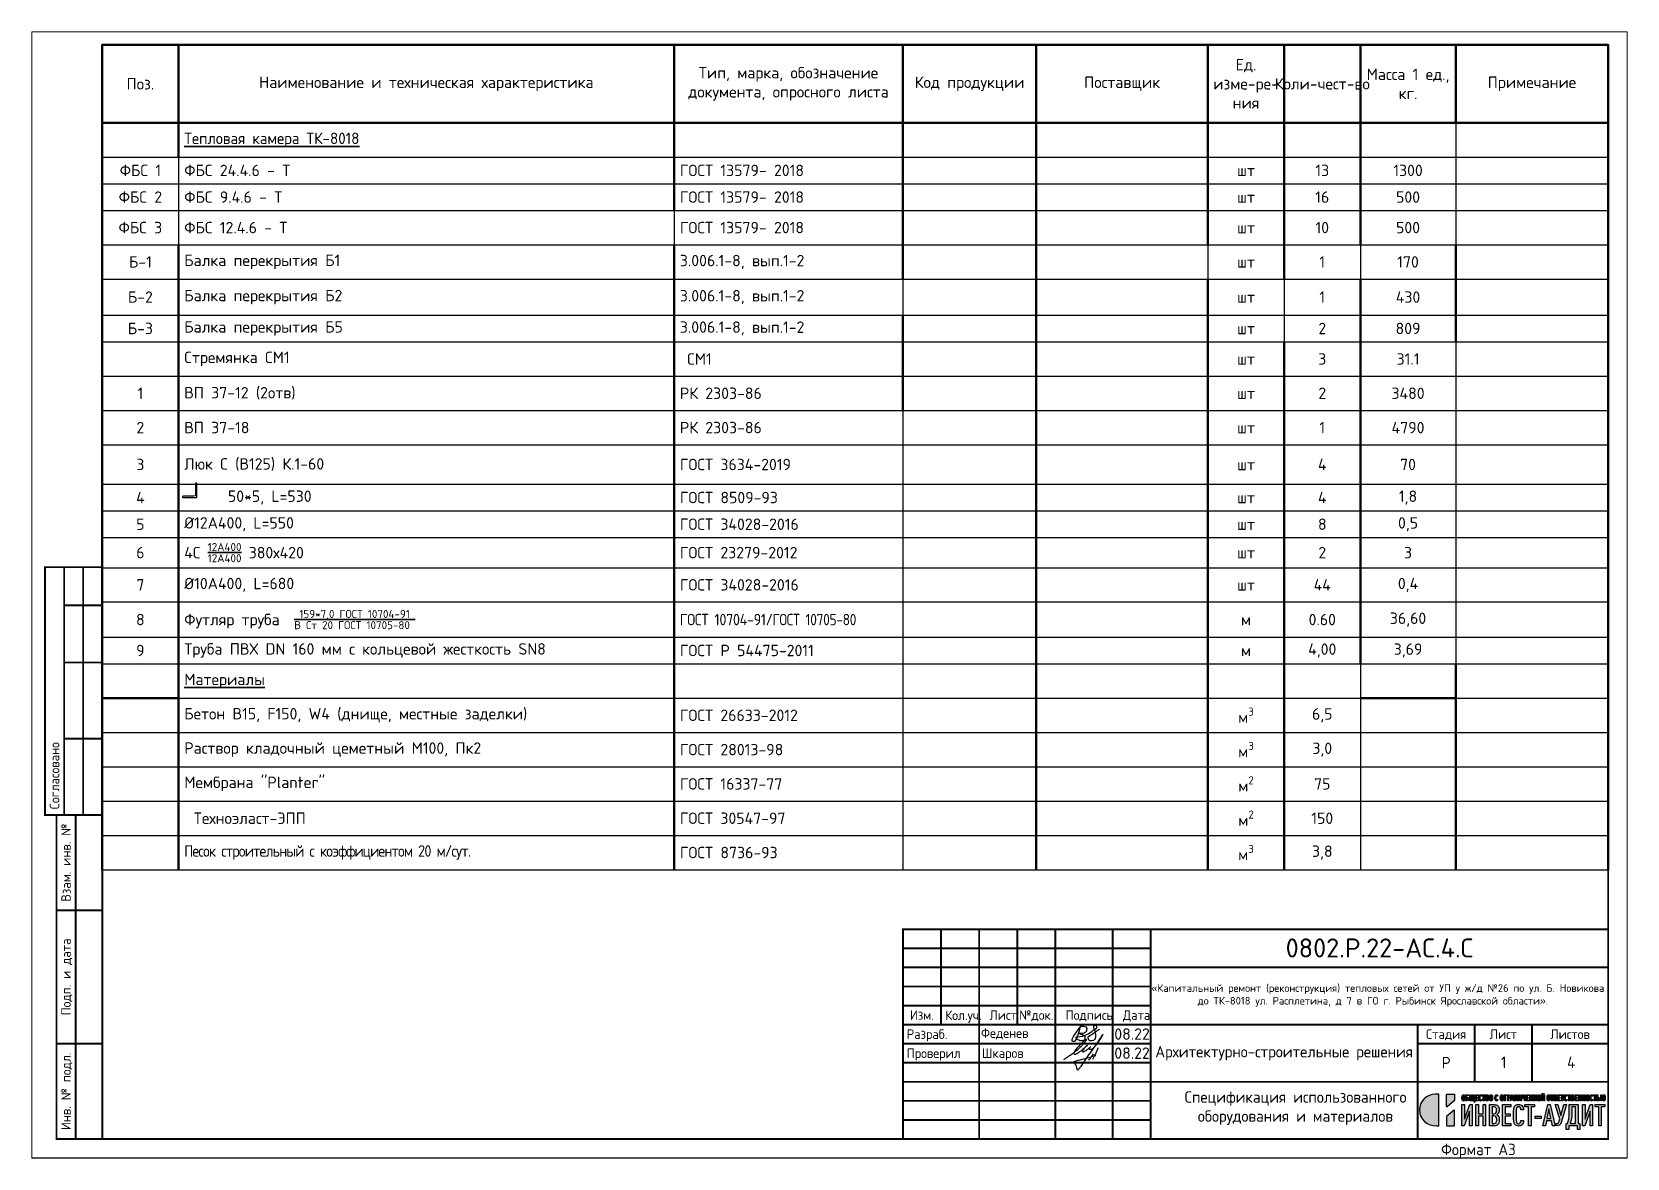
# Paper-space layout '№1' of a CAD drawing. Header units: millimetres. Extents: x 0 to 418, y 0 to 295.
# The model-space entities are those that its viewports show. They can reach past a viewport. Long polylines and large blocks are cut down to what shows.
import ezdxf
from ezdxf.enums import TextEntityAlignment as Align

# ---------------------------------------------------------------- set-up
doc = ezdxf.new("R2010")
doc.units = ezdxf.units.MM
for name, color, linetype, lineweight in [('Размерный', 4, 'Continuous', 30), ('Размеры на чертеже', 250, 'Continuous', 25), ('таблица', 250, 'Continuous', 35)]:
    doc.layers.add(name, color=color, linetype=linetype, lineweight=lineweight)
doc.layers.add('рамка', color=7, linetype='Continuous')
doc.styles.add('-ISOCPEUR-', font='isocpeur.TTF')
doc.styles.add('GOST', font='GOST Common.ttf')

psp = doc.layouts.new('№1')

msp = doc.modelspace()

# ---------------------------------------------------------------- texts
at = {"layer": 'Размерный', "color": 0, "style": '-ISOCPEUR-'}
for p in [(12998.9357, 2862.0174), (12998.9357, 2857.0174)]:
    msp.add_text('08.22', height=3, dxfattribs=at).set_placement(p)
at = {"layer": 'Размерный', "color": 7, "lineweight": 30, "insert": (12970.8805, 2888.6051), "char_height": 5, "width": 185, "attachment_point": 1, "style": '-ISOCPEUR-'}
msp.add_mtext('\\pi63,l10;0802.Р.22-АС.4.С', dxfattribs=at)

# ---------------------------------------------------------------- blocks, each defined once
blk = doc.blocks.new('*T234')
at = {"layer": 'таблица', "color": 7, "lineweight": 50, "transparency": 16777216}
for p, q in [((0, 0), (395, 0)), ((0, 0), (0, -20.43)), ((20, 0), (20, -20.43)), ((150, 0), (150, -20.43)), ((210, 0), (210, -20.43)), ((245, 0), (245, -20.43)), ((290, 0), (290, -20.43)), ((310, 0), (310, -20.43)), ((330, 0), (330, -20.43)), ((355, 0), (355, -20.43)), ((395, 0), (395, -20.43))]:
    blk.add_line(p, q, dxfattribs=at)
at = {"layer": 'таблица', "color": 0, "lineweight": 50, "transparency": 16777216}
for p, q in [((0, -20.43), (150, -20.43)), ((0, -20.43), (0, -216.36)), ((20, -20.43), (20, -29.43)), ((210, -20.43), (395, -20.43)), ((210, -20.43), (210, -61.43)), ((245, -20.43), (245, -77.89)), ((395, -20.43), (395, -216.36)), ((20, -52.43), (20, -216.36)), ((355, -52.43), (355, -77.89)), ((290, -61.43), (290, -70.89)), ((330, -61.43), (330, -77.89)), ((210, -70.89), (210, -95.89)), ((245, -95.89), (245, -216.36)), ((290, -115.24), (290, -216.36)), ((355, -162.36), (355, -216.36)), ((0, -171.36), (20, -171.36)), ((330, -171.36), (355, -171.36))]:
    blk.add_line(p, q, dxfattribs=at)
at = {"layer": 'таблица', "color": 0, "linetype": 'ByBlock', "lineweight": 50, "transparency": 16777216}
for p, q in [((150, -20.43), (210, -20.43)), ((150, -20.43), (150, -43.43)), ((290, -20.43), (290, -52.43)), ((310, -20.43), (310, -61.43)), ((330, -20.43), (330, -52.43)), ((150, -52.43), (150, -216.36)), ((290, -70.89), (290, -115.24)), ((245, -77.89), (245, -95.89)), ((310, -77.89), (310, -216.36)), ((330, -77.89), (330, -162.36))]:
    blk.add_line(p, q, dxfattribs=at)
at = {"layer": 'таблица', "color": 0, "linetype": 'ByBlock', "lineweight": -2, "transparency": 16777216}
for p, q in [((355, -20.43), (355, -52.43)), ((20, -29.43), (20, -52.43)), ((210, -29.43), (290, -29.43)), ((355, -29.43), (395, -29.43)), ((355, -36.43), (395, -36.43)), ((150, -43.43), (150, -52.43)), ((210, -52.43), (290, -52.43)), ((290, -52.43), (290, -61.43)), ((330, -52.43), (355, -52.43)), ((330, -52.43), (330, -61.43)), ((20, -61.43), (150, -61.43)), ((210, -61.43), (210, -70.89)), ((290, -61.43), (330, -61.43)), ((310, -61.43), (310, -77.89)), ((210, -77.89), (290, -77.89)), ((355, -77.89), (355, -162.36)), ((210, -86.89), (290, -86.89)), ((310, -86.89), (355, -86.89)), ((210, -95.89), (245, -95.89)), ((210, -95.89), (210, -216.36)), ((245, -115.24), (290, -115.24)), ((310, -155.36), (355, -155.36)), ((330, -162.36), (355, -162.36)), ((330, -162.36), (330, -216.36)), ((0, -180.36), (20, -180.36)), ((0, -189.36), (20, -189.36)), ((0, -198.36), (20, -198.36)), ((0, -207.36), (20, -207.36)), ((0, -216.36), (20, -216.36))]:
    blk.add_line(p, q, dxfattribs=at)
at = {"layer": 'таблица', "color": 0, "lineweight": 25, "transparency": 16777216}
for p, q in [((0, -29.43), (20, -29.43)), ((0, -36.43), (20, -36.43)), ((210, -36.43), (290, -36.43)), ((0, -43.43), (20, -43.43)), ((210, -43.43), (290, -43.43)), ((355, -43.43), (395, -43.43)), ((0, -52.43), (20, -52.43)), ((355, -52.43), (395, -52.43)), ((0, -61.43), (20, -61.43)), ((210, -61.43), (290, -61.43)), ((330, -61.43), (395, -61.43)), ((0, -70.89), (20, -70.89)), ((210, -70.89), (290, -70.89)), ((310, -70.89), (395, -70.89)), ((0, -77.89), (20, -77.89)), ((310, -77.89), (395, -77.89)), ((0, -86.89), (20, -86.89)), ((355, -86.89), (395, -86.89)), ((0, -95.89), (20, -95.89)), ((355, -95.89), (395, -95.89)), ((0, -104.89), (20, -104.89)), ((210, -104.89), (245, -104.89)), ((355, -104.89), (395, -104.89)), ((0, -115.24), (20, -115.24)), ((210, -115.24), (245, -115.24)), ((355, -115.24), (395, -115.24)), ((0, -122.24), (20, -122.24)), ((210, -122.24), (290, -122.24)), ((355, -122.24), (395, -122.24)), ((0, -129.24), (20, -129.24)), ((210, -129.24), (290, -129.24)), ((355, -129.24), (395, -129.24)), ((0, -137.14), (20, -137.14)), ((210, -137.14), (290, -137.14)), ((355, -137.14), (395, -137.14)), ((0, -146.14), (20, -146.14)), ((210, -146.14), (290, -146.14)), ((355, -146.14), (395, -146.14)), ((0, -155.36), (20, -155.36)), ((210, -155.36), (290, -155.36)), ((355, -155.36), (395, -155.36)), ((0, -162.36), (20, -162.36)), ((210, -162.36), (290, -162.36)), ((355, -162.36), (395, -162.36)), ((210, -171.36), (290, -171.36)), ((355, -171.36), (395, -171.36)), ((210, -180.36), (290, -180.36)), ((330, -180.36), (395, -180.36)), ((210, -189.36), (290, -189.36)), ((330, -189.36), (395, -189.36)), ((210, -198.36), (290, -198.36)), ((330, -198.36), (395, -198.36)), ((210, -207.36), (290, -207.36)), ((330, -207.36), (395, -207.36)), ((210, -216.36), (290, -216.36)), ((330, -216.36), (395, -216.36))]:
    blk.add_line(p, q, dxfattribs=at)
at = {"layer": 'таблица', "color": 0, "linetype": 'ByBlock', "lineweight": 25, "transparency": 16777216}
for p, q in [((20, -29.43), (210, -29.43)), ((290, -29.43), (355, -29.43)), ((20, -36.43), (210, -36.43)), ((290, -36.43), (355, -36.43)), ((20, -43.43), (210, -43.43)), ((290, -43.43), (355, -43.43)), ((20, -52.43), (210, -52.43)), ((290, -52.43), (330, -52.43)), ((150, -61.43), (210, -61.43)), ((20, -70.89), (210, -70.89)), ((290, -70.89), (310, -70.89)), ((20, -77.89), (210, -77.89)), ((290, -77.89), (310, -77.89)), ((20, -86.89), (210, -86.89)), ((290, -86.89), (310, -86.89)), ((20, -95.89), (210, -95.89)), ((245, -95.89), (355, -95.89)), ((20, -104.89), (210, -104.89)), ((245, -104.89), (355, -104.89)), ((20, -115.24), (210, -115.24)), ((290, -115.24), (355, -115.24)), ((20, -122.24), (210, -122.24)), ((290, -122.24), (355, -122.24)), ((20, -129.24), (210, -129.24)), ((290, -129.24), (355, -129.24)), ((20, -137.14), (210, -137.14)), ((290, -137.14), (355, -137.14)), ((20, -146.14), (210, -146.14)), ((290, -146.14), (355, -146.14)), ((20, -155.36), (210, -155.36)), ((290, -155.36), (310, -155.36)), ((20, -162.36), (210, -162.36)), ((290, -162.36), (330, -162.36)), ((20, -171.36), (210, -171.36)), ((290, -171.36), (330, -171.36)), ((20, -180.36), (210, -180.36)), ((290, -180.36), (330, -180.36)), ((20, -189.36), (210, -189.36)), ((290, -189.36), (330, -189.36)), ((20, -198.36), (210, -198.36)), ((290, -198.36), (330, -198.36)), ((20, -207.36), (210, -207.36)), ((290, -207.36), (330, -207.36)), ((20, -216.36), (210, -216.36)), ((290, -216.36), (330, -216.36))]:
    blk.add_line(p, q, dxfattribs=at)
at = {"layer": 'таблица', "color": 7, "transparency": 16777216, "char_height": 3, "attachment_point": 5, "style": '-ISOCPEUR-'}
for s, insert, width in [('Ед. изме-ре- ния', (300, -10.22), 17), ('Наименование и техническая характеристика', (85, -10.22), 127), ('Тип, марка, обозначение документа, опросного листа', (180, -10.22), 57), ('Код продукции', (227.5, -10.22), 32), ('Поставщик', (267.5, -10.22), 42), ('Масса 1 ед., кг.', (342.5, -10.22), 22), ('Примечание', (375, -10.22), 37), ('Поз.', (10, -10.22), 17), ('Коли-чест-во', (320, -10.22), 17), ('ФБС 1', (10, -32.93), 17), ('ФБС 2', (10, -39.93), 17), ('ФБС 3', (10, -47.93), 17), ('Б-1', (10, -56.93), 17), ('170', (342.5, -56.93), 22), ('Б-2', (10, -66.16), 17), ('1', (320, -66.16), 17), ('430', (342.5, -66.16), 22), ('Б-3', (10, -74.39), 17), ('2', (320, -74.39), 17), ('809', (342.5, -74.39), 22), ('1', (10, -91.39), 17), ('2', (10, -100.39), 17), ('3', (10, -110.07), 17), ('4', (10, -118.74), 17), ('5', (10, -125.74), 17), ('6', (10, -133.19), 17), ('7', (10, -141.64), 17), ('0,4', (342.5, -141.64), 22), ('8', (10, -150.75), 17), ('36,60', (342.5, -150.75), 22), ('9', (10, -158.86), 17)]:
    blk.add_mtext(s, dxfattribs=dict(at, insert=insert, width=width))
at = {"layer": 'таблица', "color": 0, "transparency": 16777216, "char_height": 3, "style": '-ISOCPEUR-'}
for s, insert, width, attachment_point in [('{\\fGOST Common|b0|i0|c204|p34;\\L\\C256;Тепловая камера ТК-8018}', (21.5, -24.93), 127, 4), ('ФБС 24.4.6 - Т', (21.5, -32.93), 127, 4), ('ГОСТ 13579- 2018', (151.5, -32.93), 57, 4), ('шт', (300, -32.93), 17, 5), ('13', (320, -32.93), 17, 5), ('1300', (342.5, -32.93), 22, 5), ('ФБС 9.4.6 - Т', (21.5, -39.93), 127, 4), ('ГОСТ 13579- 2018', (151.5, -39.93), 57, 4), ('шт', (300, -39.93), 17, 5), ('16', (320, -39.93), 17, 5), ('500', (342.5, -39.93), 22, 5), ('ФБС 12.4.6 - Т', (21.5, -47.93), 127, 4), ('ГОСТ 13579- 2018', (151.5, -47.93), 57, 4), ('шт', (300, -47.93), 17, 5), ('10', (320, -47.93), 17, 5), ('500', (342.5, -47.93), 22, 5), ('Балка перекрытия Б1', (21.5, -56.93), 127, 4), ('3.006.1-8, вып.1-2', (151.5, -56.93), 57, 4), ('шт', (300, -56.93), 17, 5), ('1', (320, -56.93), 17, 5), ('Балка перекрытия Б2', (21.5, -66.16), 127, 4), ('3.006.1-8, вып.1-2', (151.5, -66.16), 57, 4), ('шт', (300, -66.16), 17, 5), ('Балка перекрытия Б5', (21.5, -74.39), 127, 4), ('3.006.1-8, вып.1-2', (151.5, -74.39), 57, 4), ('шт', (300, -74.39), 17, 5), ('Стремянка СМ1', (21.5, -82.39), 127, 4), (' СМ1', (151.5, -82.39), 57, 4), ('шт', (300, -82.39), 17, 5), ('3', (320, -82.39), 17, 5), ('31.1', (342.5, -82.39), 22, 5), ('ВП 37-12 (2отв)', (21.5, -91.39), 127, 4), ('РК 2303-86', (151.5, -91.39), 57, 4), ('шт', (300, -91.39), 17, 5), ('2', (320, -91.39), 17, 5), ('3480', (342.5, -91.39), 22, 5), ('ВП 37-18', (21.5, -100.39), 127, 4), ('РК 2303-86', (151.5, -100.39), 57, 4), ('шт', (300, -100.39), 17, 5), ('1', (320, -100.39), 17, 5), ('4790', (342.5, -100.39), 22, 5), ('Люк С (В125) К.1-60', (21.5, -110.07), 127, 4), ('ГОСТ 3634-2019', (151.5, -110.07), 57, 4), ('4', (320, -110.07), 17, 5), ('70', (342.5, -110.07), 22, 5), ('шт', (300, -110.07), 17, 5), ('      50*5, L=530', (21.5, -118.74), 127, 4), ('1,8', (342.5, -118.74), 22, 5), ('ГОСТ 8509-93', (151.5, -118.74), 57, 4), ('шт', (300, -118.74), 17, 5), ('4', (320, -118.74), 17, 5), ('%%C12А400, L=550', (21.5, -125.74), 127, 4), ('{\\C0;ГОСТ 34028-2016}', (151.5, -125.74), 57, 4), ('шт', (300, -125.74), 17, 5), ('8', (320, -125.74), 17, 5), ('0,5', (342.5, -125.74), 22, 5), ('\\A1;4С {\\H0.7x;\\S12А400/12А400;\\H1.42857x; 380х420}', (21.5, -133.19), 127, 4), ('ГОСТ 23279-2012', (151.5, -133.19), 57, 4), ('шт', (300, -133.19), 17, 5), ('2', (320, -133.19), 17, 5), ('3', (342.5, -133.19), 22, 5), ('%%C10А400, L=680', (21.5, -141.64), 127, 4), ('{\\C0;ГОСТ 34028-2016}', (151.5, -141.64), 57, 4), ('шт', (300, -141.64), 17, 5), ('44', (320, -141.64), 17, 5), ('\\A1;Футляр труба  {\\H0.7x;\\S159*7,0 ГОСТ 10704-91/В Ст 20 ГОСТ 10705-80 ;}', (21.5, -150.75), 127, 4), ('{\\W0.9;\\T0.95;ГОСТ \\fISOCPEUR|b0|i0|c204|p34;10704-91\\fGOST Common|b0|i0|c204|p34;/ГОСТ 10705-80}', (151.5, -150.75), 57, 4), ('м', (300, -150.75), 17, 5), ('0.60', (320, -150.75), 17, 5), ('Труба ПВХ DN 160 мм с кольцевой жесткость SN8', (21.5, -158.86), 127, 4), ('ГОСТ Р 54475-2011', (151.5, -158.86), 57, 4), ('м', (300, -158.86), 17, 5), ('4,00', (320, -158.86), 17, 5), ('3,69', (342.5, -158.86), 22, 5), ('{\\LМатериалы}', (21.5, -166.86), 127, 4), ('\\A1;Бетон В15, F150, W4 (днище, местные заделки) ', (21.5, -175.86), 127, 4), ('ГОСТ 26633-2012', (151.5, -175.86), 57, 4), ('\\A1;м{\\H0.7x;\\S3^ ;}', (300, -175.86), 17, 5), ('6,5', (320, -175.86), 17, 5), ('Раствор кладочный цеметный М100, Пк2', (21.5, -184.86), 127, 4), ('ГОСТ 28013-98', (151.5, -184.86), 57, 4), ('\\A1;м{\\H0.7x;\\S3^ ;}', (300, -184.86), 17, 5), ('3,0', (320, -184.86), 17, 5), ('Мембрана "Planter"', (21.5, -193.86), 127, 4), ('ГОСТ 16337-77', (151.5, -193.86), 57, 4), ('\\A1;м{\\H0.7x;\\S2^ ;}', (300, -193.86), 17, 5), ('75', (320, -193.86), 17, 5), ('\\pi-7.5,l10,t10;{\\C256;Техноэласт-ЭПП}', (21.5, -202.86), 127, 4), ('ГОСТ 30547-97', (151.5, -202.86), 57, 4), ('\\A1;м{\\H0.7x;\\S2^ ;}', (300, -202.86), 17, 5), ('150', (320, -202.86), 17, 5), ('{\\W0.9;\\T0.9;Песок строительный с коэффициентом 20 м/сут. }', (21.5, -211.86), 127, 4), ('ГОСТ 8736-93', (151.5, -211.86), 57, 4), ('\\A1;м{\\H0.7x;\\S3^ ;}', (300, -211.86), 17, 5), ('3,8', (320, -211.86), 17, 5)]:
    blk.add_mtext(s, dxfattribs=dict(at, insert=insert, width=width, attachment_point=attachment_point))
blk = doc.blocks.new('Лого')
h = blk.add_hatch(color=151)
h.set_gradient(color1=(158, 191, 227), color2=(46, 54, 92), tint=1, name='HEMISPHERICAL')
edge = h.paths.add_edge_path()
edge.add_spline(control_points=[(0.349, 0.494), (-0.191, 0.447), (-0.657, 0.871), (-0.657, 1.415), (-0.657, 1.415), (-0.657, 1.925), (-0.243, 2.339), (0.267, 2.339), (0.267, 2.339), (0.267, 2.339), (0.471, 2.339), (0.471, 2.339), (0.471, 2.339), (0.479, 2.339), (0.485, 2.333), (0.485, 2.325), (0.485, 2.325), (0.485, 2.325), (0.485, 0.508), (0.485, 0.508), (0.485, 0.508), (0.485, 0.5), (0.479, 0.494), (0.471, 0.494), (0.471, 0.494), (0.471, 0.494), (0.35, 0.494), (0.35, 0.494), (0.35, 0.494), (0.35, 0.494), (0.349, 0.494), (0.349, 0.494)], knot_values=[0, 0, 0, 0, 0.111111, 0.111111, 0.111111, 0.111211, 0.222222, 0.222222, 0.222222, 0.222322, 0.333333, 0.333333, 0.333333, 0.333433, 0.444444, 0.444444, 0.444444, 0.444544, 0.555556, 0.555556, 0.555556, 0.555656, 0.666667, 0.666667, 0.666667, 0.666767, 0.777778, 0.777778, 0.777778, 0.777878, 1, 1, 1, 1], degree=3, periodic=0)
edge = h.paths.add_edge_path()
edge.add_spline(control_points=[(0.955, 1.604), (0.955, 1.604), (1.385, 1.966), (1.385, 1.966), (1.385, 1.966), (1.388, 1.969), (1.39, 1.972), (1.39, 1.976), (1.39, 1.976), (1.39, 1.976), (1.39, 2.325), (1.39, 2.325), (1.39, 2.325), (1.39, 2.333), (1.384, 2.339), (1.377, 2.339), (1.377, 2.339), (1.377, 2.339), (0.947, 2.339), (0.947, 2.339), (0.947, 2.339), (0.939, 2.339), (0.933, 2.333), (0.933, 2.325), (0.933, 2.325), (0.933, 2.325), (0.933, 1.614), (0.933, 1.614), (0.933, 1.614), (0.933, 1.609), (0.936, 1.604), (0.941, 1.602), (0.941, 1.602), (0.946, 1.6), (0.951, 1.601), (0.955, 1.604)], knot_values=[0, 0, 0, 0, 0.1, 0.1, 0.1, 0.1001, 0.2, 0.2, 0.2, 0.2001, 0.3, 0.3, 0.3, 0.3001, 0.4, 0.4, 0.4, 0.4001, 0.5, 0.5, 0.5, 0.5001, 0.6, 0.6, 0.6, 0.6001, 0.7, 0.7, 0.7, 0.7001, 0.8, 0.8, 0.8, 0.8001, 1, 1, 1, 1], degree=3, periodic=0)
edge = h.paths.add_edge_path()
edge.add_spline(control_points=[(0.938, 1.059), (0.938, 1.059), (1.369, 1.401), (1.369, 1.401), (1.369, 1.401), (1.373, 1.404), (1.378, 1.405), (1.383, 1.402), (1.383, 1.402), (1.387, 1.4), (1.39, 1.396), (1.39, 1.39), (1.39, 1.39), (1.39, 1.39), (1.39, 0.508), (1.39, 0.508), (1.39, 0.508), (1.39, 0.5), (1.384, 0.494), (1.377, 0.494), (1.377, 0.494), (1.377, 0.494), (0.947, 0.494), (0.947, 0.494), (0.947, 0.494), (0.939, 0.494), (0.933, 0.5), (0.933, 0.508), (0.933, 0.508), (0.933, 0.508), (0.933, 1.049), (0.933, 1.049), (0.933, 1.049), (0.933, 1.053), (0.935, 1.057), (0.938, 1.059)], knot_values=[0, 0, 0, 0, 0.1, 0.1, 0.1, 0.1001, 0.2, 0.2, 0.2, 0.2001, 0.3, 0.3, 0.3, 0.3001, 0.4, 0.4, 0.4, 0.4001, 0.5, 0.5, 0.5, 0.5001, 0.6, 0.6, 0.6, 0.6001, 0.7, 0.7, 0.7, 0.7001, 0.8, 0.8, 0.8, 0.8001, 1, 1, 1, 1], degree=3, periodic=0)
at = {"true_color": 0x2e365c}
h = blk.add_hatch(color=159, dxfattribs=at)
h.dxf.hatch_style = 1
edge = h.paths.add_edge_path()
edge.add_spline(control_points=[(10.169, 1.594), (10.169, 1.594), (10.169, 1.727), (10.169, 1.727), (10.169, 1.727), (10.169, 1.727), (9.605, 1.727), (9.605, 1.727), (9.605, 1.727), (9.605, 1.727), (9.605, 1.594), (9.605, 1.594), (9.605, 1.594), (9.605, 1.594), (9.813, 1.594), (9.813, 1.594), (9.813, 1.594), (9.813, 1.594), (9.813, 0.491), (9.813, 0.491), (9.813, 0.491), (9.813, 0.491), (9.962, 0.491), (9.962, 0.491), (9.962, 0.491), (9.962, 0.491), (9.962, 1.594), (9.962, 1.594), (9.962, 1.594), (9.962, 1.594), (10.169, 1.594), (10.169, 1.594)], knot_values=[0, 0, 0, 0, 0.111111, 0.111111, 0.111111, 0.111211, 0.222222, 0.222222, 0.222222, 0.222322, 0.333333, 0.333333, 0.333333, 0.333433, 0.444444, 0.444444, 0.444444, 0.444544, 0.555556, 0.555556, 0.555556, 0.555656, 0.666667, 0.666667, 0.666667, 0.666767, 0.777778, 0.777778, 0.777778, 0.777878, 1, 1, 1, 1], degree=3, periodic=0)
edge = h.paths.add_edge_path()
edge.add_spline(control_points=[(9.457, 0.491), (9.457, 0.491), (9.457, 1.727), (9.457, 1.727), (9.457, 1.727), (9.457, 1.727), (9.32, 1.727), (9.32, 1.727), (9.32, 1.727), (9.32, 1.727), (9.017, 0.868), (9.017, 0.868), (9.017, 0.868), (9.017, 0.868), (9.017, 1.727), (9.017, 1.727), (9.017, 1.727), (9.017, 1.727), (8.867, 1.727), (8.867, 1.727), (8.867, 1.727), (8.867, 1.727), (8.867, 0.491), (8.867, 0.491), (8.867, 0.491), (8.867, 0.491), (9.006, 0.491), (9.006, 0.491), (9.006, 0.491), (9.006, 0.491), (9.308, 1.349), (9.308, 1.349), (9.308, 1.349), (9.308, 1.349), (9.308, 0.491), (9.308, 0.491), (9.308, 0.491), (9.308, 0.491), (9.457, 0.491), (9.457, 0.491)], knot_values=[0, 0, 0, 0, 0.090909, 0.090909, 0.090909, 0.091009, 0.181818, 0.181818, 0.181818, 0.181918, 0.272727, 0.272727, 0.272727, 0.272827, 0.363636, 0.363636, 0.363636, 0.363736, 0.454545, 0.454545, 0.454545, 0.454645, 0.545455, 0.545455, 0.545455, 0.545555, 0.636364, 0.636364, 0.636364, 0.636464, 0.727273, 0.727273, 0.727273, 0.727373, 0.818182, 0.818182, 0.818182, 0.818282, 1, 1, 1, 1], degree=3, periodic=0)
edge = h.paths.add_edge_path(flags=16)
edge.add_spline(control_points=[(8.463, 0.625), (8.463, 0.625), (8.147, 0.625), (8.147, 0.625), (8.147, 0.625), (8.208, 0.788), (8.239, 0.974), (8.239, 1.198), (8.239, 1.198), (8.239, 1.198), (8.239, 1.594), (8.239, 1.594), (8.239, 1.594), (8.239, 1.594), (8.463, 1.594), (8.463, 1.594), (8.463, 1.594), (8.463, 1.594), (8.463, 0.625), (8.463, 0.625)], knot_values=[0, 0, 0, 0, 0.166667, 0.166667, 0.166667, 0.166767, 0.333333, 0.333333, 0.333333, 0.333433, 0.5, 0.5, 0.5, 0.5001, 0.666667, 0.666667, 0.666667, 0.666767, 1, 1, 1, 1], degree=3, periodic=0)
edge = h.paths.add_edge_path()
edge.add_spline(control_points=[(8.709, 0.271), (8.709, 0.271), (8.709, 0.625), (8.709, 0.625), (8.709, 0.625), (8.709, 0.625), (8.612, 0.625), (8.612, 0.625), (8.612, 0.625), (8.612, 0.625), (8.612, 1.727), (8.612, 1.727), (8.612, 1.727), (8.612, 1.727), (8.095, 1.727), (8.095, 1.727), (8.095, 1.727), (8.095, 1.727), (8.095, 1.231), (8.095, 1.231), (8.095, 1.231), (8.095, 0.988), (8.057, 0.792), (7.994, 0.625), (7.994, 0.625), (7.994, 0.625), (7.916, 0.625), (7.916, 0.625), (7.916, 0.625), (7.916, 0.625), (7.916, 0.271), (7.916, 0.271), (7.916, 0.271), (7.916, 0.271), (8.058, 0.271), (8.058, 0.271), (8.058, 0.271), (8.058, 0.271), (8.058, 0.491), (8.058, 0.491), (8.058, 0.491), (8.058, 0.491), (8.567, 0.491), (8.567, 0.491), (8.567, 0.491), (8.567, 0.491), (8.567, 0.271), (8.567, 0.271), (8.567, 0.271), (8.567, 0.271), (8.709, 0.271), (8.709, 0.271)], knot_values=[0, 0, 0, 0, 0.071429, 0.071429, 0.071429, 0.071529, 0.142857, 0.142857, 0.142857, 0.142957, 0.214286, 0.214286, 0.214286, 0.214386, 0.285714, 0.285714, 0.285714, 0.285814, 0.357143, 0.357143, 0.357143, 0.357243, 0.428571, 0.428571, 0.428571, 0.428671, 0.5, 0.5, 0.5, 0.5001, 0.571429, 0.571429, 0.571429, 0.571529, 0.642857, 0.642857, 0.642857, 0.642957, 0.714286, 0.714286, 0.714286, 0.714386, 0.785714, 0.785714, 0.785714, 0.785814, 0.857143, 0.857143, 0.857143, 0.857243, 1, 1, 1, 1], degree=3, periodic=0)
edge = h.paths.add_edge_path()
edge.add_spline(control_points=[(7.937, 1.727), (7.937, 1.727), (7.774, 1.727), (7.774, 1.727), (7.774, 1.727), (7.774, 1.727), (7.605, 1.097), (7.605, 1.097), (7.605, 1.097), (7.605, 1.097), (7.434, 1.727), (7.434, 1.727), (7.434, 1.727), (7.434, 1.727), (7.271, 1.727), (7.271, 1.727), (7.271, 1.727), (7.271, 1.727), (7.534, 0.891), (7.534, 0.891), (7.534, 0.891), (7.534, 0.891), (7.494, 0.754), (7.494, 0.754), (7.494, 0.754), (7.465, 0.651), (7.427, 0.625), (7.326, 0.625), (7.326, 0.625), (7.326, 0.625), (7.326, 0.491), (7.326, 0.491), (7.326, 0.491), (7.496, 0.491), (7.566, 0.524), (7.616, 0.688), (7.616, 0.688), (7.616, 0.688), (7.937, 1.727), (7.937, 1.727)], knot_values=[0, 0, 0, 0, 0.090909, 0.090909, 0.090909, 0.091009, 0.181818, 0.181818, 0.181818, 0.181918, 0.272727, 0.272727, 0.272727, 0.272827, 0.363636, 0.363636, 0.363636, 0.363736, 0.454545, 0.454545, 0.454545, 0.454645, 0.545455, 0.545455, 0.545455, 0.545555, 0.636364, 0.636364, 0.636364, 0.636464, 0.727273, 0.727273, 0.727273, 0.727373, 0.818182, 0.818182, 0.818182, 0.818282, 1, 1, 1, 1], degree=3, periodic=0)
edge = h.paths.add_edge_path(flags=16)
edge.add_spline(control_points=[(7.019, 0.917), (7.019, 0.917), (6.788, 0.917), (6.788, 0.917), (6.788, 0.917), (6.788, 0.917), (6.904, 1.486), (6.904, 1.486), (6.904, 1.486), (6.904, 1.486), (7.019, 0.917), (7.019, 0.917)], knot_values=[0, 0, 0, 0, 0.25, 0.25, 0.25, 0.2501, 0.5, 0.5, 0.5, 0.5001, 1, 1, 1, 1], degree=3, periodic=0)
edge = h.paths.add_edge_path()
edge.add_spline(control_points=[(7.264, 0.491), (7.264, 0.491), (6.977, 1.727), (6.977, 1.727), (6.977, 1.727), (6.977, 1.727), (6.833, 1.727), (6.833, 1.727), (6.833, 1.727), (6.833, 1.727), (6.545, 0.491), (6.545, 0.491), (6.545, 0.491), (6.545, 0.491), (6.701, 0.491), (6.701, 0.491), (6.701, 0.491), (6.701, 0.491), (6.76, 0.783), (6.76, 0.783), (6.76, 0.783), (6.76, 0.783), (7.047, 0.783), (7.047, 0.783), (7.047, 0.783), (7.047, 0.783), (7.106, 0.491), (7.106, 0.491), (7.106, 0.491), (7.106, 0.491), (7.264, 0.491), (7.264, 0.491)], knot_values=[0, 0, 0, 0, 0.111111, 0.111111, 0.111111, 0.111211, 0.222222, 0.222222, 0.222222, 0.222322, 0.333333, 0.333333, 0.333333, 0.333433, 0.444444, 0.444444, 0.444444, 0.444544, 0.555556, 0.555556, 0.555556, 0.555656, 0.666667, 0.666667, 0.666667, 0.666767, 0.777778, 0.777778, 0.777778, 0.777878, 1, 1, 1, 1], degree=3, periodic=0)
edge = h.paths.add_edge_path()
edge.add_spline(control_points=[(6.448, 0.915), (6.448, 0.915), (6.448, 1.049), (6.448, 1.049), (6.448, 1.049), (6.448, 1.049), (6.108, 1.049), (6.108, 1.049), (6.108, 1.049), (6.108, 1.049), (6.108, 0.915), (6.108, 0.915), (6.108, 0.915), (6.108, 0.915), (6.448, 0.915), (6.448, 0.915)], knot_values=[0, 0, 0, 0, 0.2, 0.2, 0.2, 0.2001, 0.4, 0.4, 0.4, 0.4001, 0.6, 0.6, 0.6, 0.6001, 1, 1, 1, 1], degree=3, periodic=0)
edge = h.paths.add_edge_path()
edge.add_spline(control_points=[(6.069, 1.594), (6.069, 1.594), (6.069, 1.727), (6.069, 1.727), (6.069, 1.727), (6.069, 1.727), (5.505, 1.727), (5.505, 1.727), (5.505, 1.727), (5.505, 1.727), (5.505, 1.594), (5.505, 1.594), (5.505, 1.594), (5.505, 1.594), (5.714, 1.594), (5.714, 1.594), (5.714, 1.594), (5.714, 1.594), (5.714, 0.491), (5.714, 0.491), (5.714, 0.491), (5.714, 0.491), (5.863, 0.491), (5.863, 0.491), (5.863, 0.491), (5.863, 0.491), (5.863, 1.594), (5.863, 1.594), (5.863, 1.594), (5.863, 1.594), (6.069, 1.594), (6.069, 1.594)], knot_values=[0, 0, 0, 0, 0.111111, 0.111111, 0.111111, 0.111211, 0.222222, 0.222222, 0.222222, 0.222322, 0.333333, 0.333333, 0.333333, 0.333433, 0.444444, 0.444444, 0.444444, 0.444544, 0.555556, 0.555556, 0.555556, 0.555656, 0.666667, 0.666667, 0.666667, 0.666767, 0.777778, 0.777778, 0.777778, 0.777878, 1, 1, 1, 1], degree=3, periodic=0)
edge = h.paths.add_edge_path()
edge.add_spline(control_points=[(5.42, 0.797), (5.42, 0.797), (5.273, 0.797), (5.273, 0.797), (5.273, 0.797), (5.271, 0.745), (5.261, 0.691), (5.233, 0.655), (5.233, 0.655), (5.214, 0.63), (5.183, 0.611), (5.136, 0.611), (5.136, 0.611), (5.087, 0.611), (5.054, 0.63), (5.033, 0.658), (5.033, 0.658), (4.99, 0.717), (4.983, 0.816), (4.983, 1.109), (4.983, 1.109), (4.983, 1.403), (4.99, 1.502), (5.033, 1.561), (5.033, 1.561), (5.054, 1.588), (5.087, 1.607), (5.136, 1.607), (5.136, 1.607), (5.183, 1.607), (5.214, 1.588), (5.233, 1.564), (5.233, 1.564), (5.262, 1.528), (5.271, 1.476), (5.273, 1.423), (5.273, 1.423), (5.273, 1.423), (5.42, 1.423), (5.42, 1.423), (5.42, 1.423), (5.419, 1.524), (5.389, 1.613), (5.332, 1.668), (5.332, 1.668), (5.283, 1.715), (5.223, 1.741), (5.136, 1.741), (5.136, 1.741), (5.039, 1.741), (4.971, 1.705), (4.924, 1.651), (4.924, 1.651), (4.842, 1.557), (4.834, 1.451), (4.834, 1.109), (4.834, 1.109), (4.834, 0.767), (4.842, 0.662), (4.924, 0.568), (4.924, 0.568), (4.971, 0.514), (5.039, 0.478), (5.136, 0.478), (5.136, 0.478), (5.217, 0.478), (5.278, 0.502), (5.327, 0.545), (5.327, 0.545), (5.387, 0.601), (5.419, 0.693), (5.42, 0.797)], knot_values=[0, 0, 0, 0, 0.052632, 0.052632, 0.052632, 0.052732, 0.105263, 0.105263, 0.105263, 0.105363, 0.157895, 0.157895, 0.157895, 0.157995, 0.210526, 0.210526, 0.210526, 0.210626, 0.263158, 0.263158, 0.263158, 0.263258, 0.315789, 0.315789, 0.315789, 0.315889, 0.368421, 0.368421, 0.368421, 0.368521, 0.421053, 0.421053, 0.421053, 0.421153, 0.473684, 0.473684, 0.473684, 0.473784, 0.526316, 0.526316, 0.526316, 0.526416, 0.578947, 0.578947, 0.578947, 0.579047, 0.631579, 0.631579, 0.631579, 0.631679, 0.684211, 0.684211, 0.684211, 0.684311, 0.736842, 0.736842, 0.736842, 0.736942, 0.789474, 0.789474, 0.789474, 0.789574, 0.842105, 0.842105, 0.842105, 0.842205, 0.894737, 0.894737, 0.894737, 0.894837, 1, 1, 1, 1], degree=3, periodic=0)
edge = h.paths.add_edge_path()
edge.add_spline(control_points=[(4.681, 0.491), (4.681, 0.491), (4.681, 0.625), (4.681, 0.625), (4.681, 0.625), (4.681, 0.625), (4.353, 0.625), (4.353, 0.625), (4.353, 0.625), (4.353, 0.625), (4.353, 1.045), (4.353, 1.045), (4.353, 1.045), (4.353, 1.045), (4.636, 1.045), (4.636, 1.045), (4.636, 1.045), (4.636, 1.045), (4.636, 1.179), (4.636, 1.179), (4.636, 1.179), (4.636, 1.179), (4.353, 1.179), (4.353, 1.179), (4.353, 1.179), (4.353, 1.179), (4.353, 1.594), (4.353, 1.594), (4.353, 1.594), (4.353, 1.594), (4.681, 1.594), (4.681, 1.594), (4.681, 1.594), (4.681, 1.594), (4.681, 1.727), (4.681, 1.727), (4.681, 1.727), (4.681, 1.727), (4.204, 1.727), (4.204, 1.727), (4.204, 1.727), (4.204, 1.727), (4.204, 0.491), (4.204, 0.491), (4.204, 0.491), (4.204, 0.491), (4.681, 0.491), (4.681, 0.491)], knot_values=[0, 0, 0, 0, 0.076923, 0.076923, 0.076923, 0.077023, 0.153846, 0.153846, 0.153846, 0.153946, 0.230769, 0.230769, 0.230769, 0.230869, 0.307692, 0.307692, 0.307692, 0.307792, 0.384615, 0.384615, 0.384615, 0.384715, 0.461538, 0.461538, 0.461538, 0.461638, 0.538462, 0.538462, 0.538462, 0.538562, 0.615385, 0.615385, 0.615385, 0.615485, 0.692308, 0.692308, 0.692308, 0.692408, 0.769231, 0.769231, 0.769231, 0.769331, 0.846154, 0.846154, 0.846154, 0.846254, 1, 1, 1, 1], degree=3, periodic=0)
edge = h.paths.add_edge_path(flags=16)
edge.add_spline(control_points=[(3.848, 1.396), (3.848, 1.255), (3.798, 1.198), (3.692, 1.198), (3.692, 1.198), (3.692, 1.198), (3.582, 1.198), (3.582, 1.198), (3.582, 1.198), (3.582, 1.198), (3.582, 1.594), (3.582, 1.594), (3.582, 1.594), (3.582, 1.594), (3.692, 1.594), (3.692, 1.594), (3.692, 1.594), (3.799, 1.594), (3.848, 1.545), (3.848, 1.396)], knot_values=[0, 0, 0, 0, 0.166667, 0.166667, 0.166667, 0.166767, 0.333333, 0.333333, 0.333333, 0.333433, 0.5, 0.5, 0.5, 0.5001, 0.666667, 0.666667, 0.666667, 0.666767, 1, 1, 1, 1], degree=3, periodic=0)
edge = h.paths.add_edge_path(flags=16)
edge.add_spline(control_points=[(3.857, 0.847), (3.857, 0.677), (3.803, 0.625), (3.69, 0.625), (3.69, 0.625), (3.69, 0.625), (3.582, 0.625), (3.582, 0.625), (3.582, 0.625), (3.582, 0.625), (3.582, 1.069), (3.582, 1.069), (3.582, 1.069), (3.582, 1.069), (3.69, 1.069), (3.69, 1.069), (3.69, 1.069), (3.801, 1.069), (3.857, 1.007), (3.857, 0.847)], knot_values=[0, 0, 0, 0, 0.166667, 0.166667, 0.166667, 0.166767, 0.333333, 0.333333, 0.333333, 0.333433, 0.5, 0.5, 0.5, 0.5001, 0.666667, 0.666667, 0.666667, 0.666767, 1, 1, 1, 1], degree=3, periodic=0)
edge = h.paths.add_edge_path()
edge.add_spline(control_points=[(4.006, 0.839), (4.006, 0.944), (3.995, 1.028), (3.931, 1.09), (3.931, 1.09), (3.91, 1.109), (3.883, 1.127), (3.855, 1.135), (3.855, 1.135), (3.879, 1.146), (3.903, 1.161), (3.924, 1.182), (3.924, 1.182), (3.985, 1.241), (3.997, 1.314), (3.997, 1.403), (3.997, 1.403), (3.997, 1.536), (3.978, 1.597), (3.924, 1.653), (3.924, 1.653), (3.874, 1.705), (3.808, 1.727), (3.699, 1.727), (3.699, 1.727), (3.699, 1.727), (3.433, 1.727), (3.433, 1.727), (3.433, 1.727), (3.433, 1.727), (3.433, 0.491), (3.433, 0.491), (3.433, 0.491), (3.433, 0.491), (3.699, 0.491), (3.699, 0.491), (3.699, 0.491), (3.808, 0.491), (3.876, 0.514), (3.926, 0.566), (3.926, 0.566), (3.982, 0.623), (4.006, 0.689), (4.006, 0.839)], knot_values=[0, 0, 0, 0, 0.083333, 0.083333, 0.083333, 0.083433, 0.166667, 0.166667, 0.166667, 0.166767, 0.25, 0.25, 0.25, 0.2501, 0.333333, 0.333333, 0.333333, 0.333433, 0.416667, 0.416667, 0.416667, 0.416767, 0.5, 0.5, 0.5, 0.5001, 0.583333, 0.583333, 0.583333, 0.583433, 0.666667, 0.666667, 0.666667, 0.666767, 0.75, 0.75, 0.75, 0.7501, 0.833333, 0.833333, 0.833333, 0.833433, 1, 1, 1, 1], degree=3, periodic=0)
edge = h.paths.add_edge_path()
edge.add_spline(control_points=[(3.211, 0.491), (3.211, 0.491), (3.211, 1.727), (3.211, 1.727), (3.211, 1.727), (3.211, 1.727), (3.062, 1.727), (3.062, 1.727), (3.062, 1.727), (3.062, 1.727), (3.062, 1.187), (3.062, 1.187), (3.062, 1.187), (3.062, 1.187), (2.787, 1.187), (2.787, 1.187), (2.787, 1.187), (2.787, 1.187), (2.787, 1.727), (2.787, 1.727), (2.787, 1.727), (2.787, 1.727), (2.638, 1.727), (2.638, 1.727), (2.638, 1.727), (2.638, 1.727), (2.638, 0.491), (2.638, 0.491), (2.638, 0.491), (2.638, 0.491), (2.787, 0.491), (2.787, 0.491), (2.787, 0.491), (2.787, 0.491), (2.787, 1.052), (2.787, 1.052), (2.787, 1.052), (2.787, 1.052), (3.062, 1.052), (3.062, 1.052), (3.062, 1.052), (3.062, 1.052), (3.062, 0.491), (3.062, 0.491), (3.062, 0.491), (3.062, 0.491), (3.211, 0.491), (3.211, 0.491)], knot_values=[0, 0, 0, 0, 0.076923, 0.076923, 0.076923, 0.077023, 0.153846, 0.153846, 0.153846, 0.153946, 0.230769, 0.230769, 0.230769, 0.230869, 0.307692, 0.307692, 0.307692, 0.307792, 0.384615, 0.384615, 0.384615, 0.384715, 0.461538, 0.461538, 0.461538, 0.461638, 0.538462, 0.538462, 0.538462, 0.538562, 0.615385, 0.615385, 0.615385, 0.615485, 0.692308, 0.692308, 0.692308, 0.692408, 0.769231, 0.769231, 0.769231, 0.769331, 0.846154, 0.846154, 0.846154, 0.846254, 1, 1, 1, 1], degree=3, periodic=0)
edge = h.paths.add_edge_path()
edge.add_spline(control_points=[(2.416, 0.491), (2.416, 0.491), (2.416, 1.727), (2.416, 1.727), (2.416, 1.727), (2.416, 1.727), (2.279, 1.727), (2.279, 1.727), (2.279, 1.727), (2.279, 1.727), (1.975, 0.868), (1.975, 0.868), (1.975, 0.868), (1.975, 0.868), (1.975, 1.727), (1.975, 1.727), (1.975, 1.727), (1.975, 1.727), (1.826, 1.727), (1.826, 1.727), (1.826, 1.727), (1.826, 1.727), (1.826, 0.491), (1.826, 0.491), (1.826, 0.491), (1.826, 0.491), (1.965, 0.491), (1.965, 0.491), (1.965, 0.491), (1.965, 0.491), (2.267, 1.349), (2.267, 1.349), (2.267, 1.349), (2.267, 1.349), (2.267, 0.491), (2.267, 0.491), (2.267, 0.491), (2.267, 0.491), (2.416, 0.491), (2.416, 0.491)], knot_values=[0, 0, 0, 0, 0.090909, 0.090909, 0.090909, 0.091009, 0.181818, 0.181818, 0.181818, 0.181918, 0.272727, 0.272727, 0.272727, 0.272827, 0.363636, 0.363636, 0.363636, 0.363736, 0.454545, 0.454545, 0.454545, 0.454645, 0.545455, 0.545455, 0.545455, 0.545555, 0.636364, 0.636364, 0.636364, 0.636464, 0.727273, 0.727273, 0.727273, 0.727373, 0.818182, 0.818182, 0.818182, 0.818282, 1, 1, 1, 1], degree=3, periodic=0)
edge = h.paths.add_edge_path(flags=16)
edge.add_spline(control_points=[(10.15, 2.121), (10.15, 2.035), (10.148, 2.006), (10.135, 1.989), (10.135, 1.989), (10.128, 1.981), (10.119, 1.975), (10.105, 1.975), (10.105, 1.975), (10.091, 1.975), (10.082, 1.981), (10.076, 1.989), (10.076, 1.989), (10.062, 2.006), (10.06, 2.035), (10.06, 2.121), (10.06, 2.121), (10.06, 2.207), (10.062, 2.235), (10.076, 2.253), (10.076, 2.253), (10.082, 2.261), (10.091, 2.266), (10.105, 2.266), (10.105, 2.266), (10.119, 2.266), (10.128, 2.261), (10.135, 2.253), (10.135, 2.253), (10.148, 2.235), (10.15, 2.207), (10.15, 2.121)], knot_values=[0, 0, 0, 0, 0.111111, 0.111111, 0.111111, 0.111211, 0.222222, 0.222222, 0.222222, 0.222322, 0.333333, 0.333333, 0.333333, 0.333433, 0.444444, 0.444444, 0.444444, 0.444544, 0.555556, 0.555556, 0.555556, 0.555656, 0.666667, 0.666667, 0.666667, 0.666767, 0.777778, 0.777778, 0.777778, 0.777878, 1, 1, 1, 1], degree=3, periodic=0)
edge = h.paths.add_edge_path()
edge.add_spline(control_points=[(9.974, 1.94), (9.974, 1.94), (9.974, 2.104), (9.974, 2.104), (9.974, 2.104), (9.974, 2.104), (10.017, 2.104), (10.017, 2.104), (10.017, 2.104), (10.017, 2.017), (10.021, 1.988), (10.043, 1.962), (10.043, 1.962), (10.057, 1.946), (10.077, 1.936), (10.105, 1.936), (10.105, 1.936), (10.134, 1.936), (10.153, 1.946), (10.167, 1.962), (10.167, 1.962), (10.19, 1.989), (10.194, 2.021), (10.194, 2.121), (10.194, 2.121), (10.194, 2.221), (10.191, 2.251), (10.167, 2.279), (10.167, 2.279), (10.153, 2.295), (10.134, 2.306), (10.105, 2.306), (10.105, 2.306), (10.077, 2.306), (10.057, 2.295), (10.043, 2.279), (10.043, 2.279), (10.022, 2.254), (10.017, 2.225), (10.017, 2.144), (10.017, 2.144), (10.017, 2.144), (9.974, 2.144), (9.974, 2.144), (9.974, 2.144), (9.974, 2.144), (9.974, 2.302), (9.974, 2.302), (9.974, 2.302), (9.974, 2.302), (9.93, 2.302), (9.93, 2.302), (9.93, 2.302), (9.93, 2.302), (9.93, 1.94), (9.93, 1.94), (9.93, 1.94), (9.93, 1.94), (9.974, 1.94), (9.974, 1.94)], knot_values=[0, 0, 0, 0, 0.0625, 0.0625, 0.0625, 0.0626, 0.125, 0.125, 0.125, 0.1251, 0.1875, 0.1875, 0.1875, 0.1876, 0.25, 0.25, 0.25, 0.2501, 0.3125, 0.3125, 0.3125, 0.3126, 0.375, 0.375, 0.375, 0.3751, 0.4375, 0.4375, 0.4375, 0.4376, 0.5, 0.5, 0.5, 0.5001, 0.5625, 0.5625, 0.5625, 0.5626, 0.625, 0.625, 0.625, 0.6251, 0.6875, 0.6875, 0.6875, 0.6876, 0.75, 0.75, 0.75, 0.7501, 0.8125, 0.8125, 0.8125, 0.8126, 0.875, 0.875, 0.875, 0.8751, 1, 1, 1, 1], degree=3, periodic=0)
edge = h.paths.add_edge_path(flags=16)
edge.add_spline(control_points=[(9.833, 2.046), (9.833, 1.997), (9.819, 1.979), (9.79, 1.979), (9.79, 1.979), (9.79, 1.979), (9.753, 1.979), (9.753, 1.979), (9.753, 1.979), (9.753, 1.979), (9.753, 2.112), (9.753, 2.112), (9.753, 2.112), (9.753, 2.112), (9.79, 2.112), (9.79, 2.112), (9.79, 2.112), (9.819, 2.112), (9.833, 2.094), (9.833, 2.046)], knot_values=[0, 0, 0, 0, 0.166667, 0.166667, 0.166667, 0.166767, 0.333333, 0.333333, 0.333333, 0.333433, 0.5, 0.5, 0.5, 0.5001, 0.666667, 0.666667, 0.666667, 0.666767, 1, 1, 1, 1], degree=3, periodic=0)
edge = h.paths.add_edge_path()
edge.add_spline(control_points=[(9.877, 2.046), (9.877, 2.125), (9.846, 2.151), (9.791, 2.151), (9.791, 2.151), (9.791, 2.151), (9.753, 2.151), (9.753, 2.151), (9.753, 2.151), (9.753, 2.151), (9.753, 2.302), (9.753, 2.302), (9.753, 2.302), (9.753, 2.302), (9.709, 2.302), (9.709, 2.302), (9.709, 2.302), (9.709, 2.302), (9.709, 1.94), (9.709, 1.94), (9.709, 1.94), (9.709, 1.94), (9.791, 1.94), (9.791, 1.94), (9.791, 1.94), (9.845, 1.94), (9.877, 1.966), (9.877, 2.046)], knot_values=[0, 0, 0, 0, 0.125, 0.125, 0.125, 0.1251, 0.25, 0.25, 0.25, 0.2501, 0.375, 0.375, 0.375, 0.3751, 0.5, 0.5, 0.5, 0.5001, 0.625, 0.625, 0.625, 0.6251, 0.75, 0.75, 0.75, 0.7501, 1, 1, 1, 1], degree=3, periodic=0)
edge = h.paths.add_edge_path()
edge.add_spline(control_points=[(9.666, 2.262), (9.666, 2.262), (9.666, 2.302), (9.666, 2.302), (9.666, 2.302), (9.666, 2.302), (9.501, 2.302), (9.501, 2.302), (9.501, 2.302), (9.501, 2.302), (9.501, 2.262), (9.501, 2.262), (9.501, 2.262), (9.501, 2.262), (9.562, 2.262), (9.562, 2.262), (9.562, 2.262), (9.562, 2.262), (9.562, 1.94), (9.562, 1.94), (9.562, 1.94), (9.562, 1.94), (9.606, 1.94), (9.606, 1.94), (9.606, 1.94), (9.606, 1.94), (9.606, 2.262), (9.606, 2.262), (9.606, 2.262), (9.606, 2.262), (9.666, 2.262), (9.666, 2.262)], knot_values=[0, 0, 0, 0, 0.111111, 0.111111, 0.111111, 0.111211, 0.222222, 0.222222, 0.222222, 0.222322, 0.333333, 0.333333, 0.333333, 0.333433, 0.444444, 0.444444, 0.444444, 0.444544, 0.555556, 0.555556, 0.555556, 0.555656, 0.666667, 0.666667, 0.666667, 0.666767, 0.777778, 0.777778, 0.777778, 0.777878, 1, 1, 1, 1], degree=3, periodic=0)
edge = h.paths.add_edge_path()
edge.add_spline(control_points=[(9.476, 2.029), (9.476, 2.029), (9.433, 2.029), (9.433, 2.029), (9.433, 2.029), (9.433, 2.014), (9.43, 1.998), (9.421, 1.988), (9.421, 1.988), (9.416, 1.981), (9.407, 1.975), (9.393, 1.975), (9.393, 1.975), (9.379, 1.975), (9.369, 1.981), (9.363, 1.989), (9.363, 1.989), (9.35, 2.006), (9.348, 2.035), (9.348, 2.121), (9.348, 2.121), (9.348, 2.207), (9.35, 2.235), (9.363, 2.253), (9.363, 2.253), (9.369, 2.261), (9.379, 2.266), (9.393, 2.266), (9.393, 2.266), (9.407, 2.266), (9.416, 2.261), (9.421, 2.254), (9.421, 2.254), (9.43, 2.243), (9.433, 2.228), (9.433, 2.213), (9.433, 2.213), (9.433, 2.213), (9.476, 2.213), (9.476, 2.213), (9.476, 2.213), (9.476, 2.242), (9.467, 2.268), (9.45, 2.284), (9.45, 2.284), (9.436, 2.298), (9.418, 2.306), (9.393, 2.306), (9.393, 2.306), (9.365, 2.306), (9.345, 2.295), (9.331, 2.279), (9.331, 2.279), (9.307, 2.252), (9.305, 2.221), (9.305, 2.121), (9.305, 2.121), (9.305, 2.021), (9.307, 1.99), (9.331, 1.962), (9.331, 1.962), (9.345, 1.946), (9.365, 1.936), (9.393, 1.936), (9.393, 1.936), (9.417, 1.936), (9.435, 1.943), (9.449, 1.956), (9.449, 1.956), (9.467, 1.972), (9.476, 1.999), (9.476, 2.029)], knot_values=[0, 0, 0, 0, 0.052632, 0.052632, 0.052632, 0.052732, 0.105263, 0.105263, 0.105263, 0.105363, 0.157895, 0.157895, 0.157895, 0.157995, 0.210526, 0.210526, 0.210526, 0.210626, 0.263158, 0.263158, 0.263158, 0.263258, 0.315789, 0.315789, 0.315789, 0.315889, 0.368421, 0.368421, 0.368421, 0.368521, 0.421053, 0.421053, 0.421053, 0.421153, 0.473684, 0.473684, 0.473684, 0.473784, 0.526316, 0.526316, 0.526316, 0.526416, 0.578947, 0.578947, 0.578947, 0.579047, 0.631579, 0.631579, 0.631579, 0.631679, 0.684211, 0.684211, 0.684211, 0.684311, 0.736842, 0.736842, 0.736842, 0.736942, 0.789474, 0.789474, 0.789474, 0.789574, 0.842105, 0.842105, 0.842105, 0.842205, 0.894737, 0.894737, 0.894737, 0.894837, 1, 1, 1, 1], degree=3, periodic=0)
edge = h.paths.add_edge_path(flags=16)
edge.add_spline(control_points=[(9.213, 2.121), (9.213, 2.035), (9.211, 2.006), (9.198, 1.989), (9.198, 1.989), (9.192, 1.981), (9.183, 1.975), (9.169, 1.975), (9.169, 1.975), (9.154, 1.975), (9.145, 1.981), (9.139, 1.989), (9.139, 1.989), (9.126, 2.006), (9.124, 2.035), (9.124, 2.121), (9.124, 2.121), (9.124, 2.207), (9.126, 2.235), (9.139, 2.253), (9.139, 2.253), (9.145, 2.261), (9.154, 2.266), (9.169, 2.266), (9.169, 2.266), (9.183, 2.266), (9.192, 2.261), (9.198, 2.253), (9.198, 2.253), (9.211, 2.235), (9.213, 2.207), (9.213, 2.121)], knot_values=[0, 0, 0, 0, 0.111111, 0.111111, 0.111111, 0.111211, 0.222222, 0.222222, 0.222222, 0.222322, 0.333333, 0.333333, 0.333333, 0.333433, 0.444444, 0.444444, 0.444444, 0.444544, 0.555556, 0.555556, 0.555556, 0.555656, 0.666667, 0.666667, 0.666667, 0.666767, 0.777778, 0.777778, 0.777778, 0.777878, 1, 1, 1, 1], degree=3, periodic=0)
edge = h.paths.add_edge_path()
edge.add_spline(control_points=[(9.257, 2.121), (9.257, 2.221), (9.254, 2.253), (9.23, 2.279), (9.23, 2.279), (9.216, 2.295), (9.197, 2.306), (9.169, 2.306), (9.169, 2.306), (9.14, 2.306), (9.121, 2.295), (9.107, 2.279), (9.107, 2.279), (9.083, 2.253), (9.08, 2.221), (9.08, 2.121), (9.08, 2.121), (9.08, 2.021), (9.083, 1.988), (9.107, 1.962), (9.107, 1.962), (9.121, 1.946), (9.14, 1.936), (9.169, 1.936), (9.169, 1.936), (9.197, 1.936), (9.216, 1.946), (9.23, 1.962), (9.23, 1.962), (9.254, 1.988), (9.257, 2.021), (9.257, 2.121)], knot_values=[0, 0, 0, 0, 0.111111, 0.111111, 0.111111, 0.111211, 0.222222, 0.222222, 0.222222, 0.222322, 0.333333, 0.333333, 0.333333, 0.333433, 0.444444, 0.444444, 0.444444, 0.444544, 0.555556, 0.555556, 0.555556, 0.555656, 0.666667, 0.666667, 0.666667, 0.666767, 0.777778, 0.777778, 0.777778, 0.777878, 1, 1, 1, 1], degree=3, periodic=0)
edge = h.paths.add_edge_path()
edge.add_spline(control_points=[(9.024, 1.94), (9.024, 1.94), (9.024, 2.302), (9.024, 2.302), (9.024, 2.302), (9.024, 2.302), (8.98, 2.302), (8.98, 2.302), (8.98, 2.302), (8.98, 2.302), (8.98, 2.144), (8.98, 2.144), (8.98, 2.144), (8.98, 2.144), (8.9, 2.144), (8.9, 2.144), (8.9, 2.144), (8.9, 2.144), (8.9, 2.302), (8.9, 2.302), (8.9, 2.302), (8.9, 2.302), (8.856, 2.302), (8.856, 2.302), (8.856, 2.302), (8.856, 2.302), (8.856, 1.94), (8.856, 1.94), (8.856, 1.94), (8.856, 1.94), (8.9, 1.94), (8.9, 1.94), (8.9, 1.94), (8.9, 1.94), (8.9, 2.104), (8.9, 2.104), (8.9, 2.104), (8.9, 2.104), (8.98, 2.104), (8.98, 2.104), (8.98, 2.104), (8.98, 2.104), (8.98, 1.94), (8.98, 1.94), (8.98, 1.94), (8.98, 1.94), (9.024, 1.94), (9.024, 1.94)], knot_values=[0, 0, 0, 0, 0.076923, 0.076923, 0.076923, 0.077023, 0.153846, 0.153846, 0.153846, 0.153946, 0.230769, 0.230769, 0.230769, 0.230869, 0.307692, 0.307692, 0.307692, 0.307792, 0.384615, 0.384615, 0.384615, 0.384715, 0.461538, 0.461538, 0.461538, 0.461638, 0.538462, 0.538462, 0.538462, 0.538562, 0.615385, 0.615385, 0.615385, 0.615485, 0.692308, 0.692308, 0.692308, 0.692408, 0.769231, 0.769231, 0.769231, 0.769331, 0.846154, 0.846154, 0.846154, 0.846254, 1, 1, 1, 1], degree=3, periodic=0)
edge = h.paths.add_edge_path()
edge.add_spline(control_points=[(8.791, 1.94), (8.791, 1.94), (8.791, 2.302), (8.791, 2.302), (8.791, 2.302), (8.791, 2.302), (8.747, 2.302), (8.747, 2.302), (8.747, 2.302), (8.747, 2.302), (8.747, 2.144), (8.747, 2.144), (8.747, 2.144), (8.747, 2.144), (8.667, 2.144), (8.667, 2.144), (8.667, 2.144), (8.667, 2.144), (8.667, 2.302), (8.667, 2.302), (8.667, 2.302), (8.667, 2.302), (8.624, 2.302), (8.624, 2.302), (8.624, 2.302), (8.624, 2.302), (8.624, 1.94), (8.624, 1.94), (8.624, 1.94), (8.624, 1.94), (8.667, 1.94), (8.667, 1.94), (8.667, 1.94), (8.667, 1.94), (8.667, 2.104), (8.667, 2.104), (8.667, 2.104), (8.667, 2.104), (8.747, 2.104), (8.747, 2.104), (8.747, 2.104), (8.747, 2.104), (8.747, 1.94), (8.747, 1.94), (8.747, 1.94), (8.747, 1.94), (8.791, 1.94), (8.791, 1.94)], knot_values=[0, 0, 0, 0, 0.076923, 0.076923, 0.076923, 0.077023, 0.153846, 0.153846, 0.153846, 0.153946, 0.230769, 0.230769, 0.230769, 0.230869, 0.307692, 0.307692, 0.307692, 0.307792, 0.384615, 0.384615, 0.384615, 0.384715, 0.461538, 0.461538, 0.461538, 0.461638, 0.538462, 0.538462, 0.538462, 0.538562, 0.615385, 0.615385, 0.615385, 0.615485, 0.692308, 0.692308, 0.692308, 0.692408, 0.769231, 0.769231, 0.769231, 0.769331, 0.846154, 0.846154, 0.846154, 0.846254, 1, 1, 1, 1], degree=3, periodic=0)
edge = h.paths.add_edge_path()
edge.add_spline(control_points=[(8.57, 1.94), (8.57, 1.94), (8.57, 1.979), (8.57, 1.979), (8.57, 1.979), (8.57, 1.979), (8.474, 1.979), (8.474, 1.979), (8.474, 1.979), (8.474, 1.979), (8.474, 2.102), (8.474, 2.102), (8.474, 2.102), (8.474, 2.102), (8.557, 2.102), (8.557, 2.102), (8.557, 2.102), (8.557, 2.102), (8.557, 2.141), (8.557, 2.141), (8.557, 2.141), (8.557, 2.141), (8.474, 2.141), (8.474, 2.141), (8.474, 2.141), (8.474, 2.141), (8.474, 2.262), (8.474, 2.262), (8.474, 2.262), (8.474, 2.262), (8.57, 2.262), (8.57, 2.262), (8.57, 2.262), (8.57, 2.262), (8.57, 2.302), (8.57, 2.302), (8.57, 2.302), (8.57, 2.302), (8.431, 2.302), (8.431, 2.302), (8.431, 2.302), (8.431, 2.302), (8.431, 1.94), (8.431, 1.94), (8.431, 1.94), (8.431, 1.94), (8.57, 1.94), (8.57, 1.94)], knot_values=[0, 0, 0, 0, 0.076923, 0.076923, 0.076923, 0.077023, 0.153846, 0.153846, 0.153846, 0.153946, 0.230769, 0.230769, 0.230769, 0.230869, 0.307692, 0.307692, 0.307692, 0.307792, 0.384615, 0.384615, 0.384615, 0.384715, 0.461538, 0.461538, 0.461538, 0.461638, 0.538462, 0.538462, 0.538462, 0.538562, 0.615385, 0.615385, 0.615385, 0.615485, 0.692308, 0.692308, 0.692308, 0.692408, 0.769231, 0.769231, 0.769231, 0.769331, 0.846154, 0.846154, 0.846154, 0.846254, 1, 1, 1, 1], degree=3, periodic=0)
edge = h.paths.add_edge_path(flags=16)
edge.add_spline(control_points=[(8.326, 2.205), (8.326, 2.163), (8.312, 2.147), (8.281, 2.147), (8.281, 2.147), (8.281, 2.147), (8.249, 2.147), (8.249, 2.147), (8.249, 2.147), (8.249, 2.147), (8.249, 2.262), (8.249, 2.262), (8.249, 2.262), (8.249, 2.262), (8.281, 2.262), (8.281, 2.262), (8.281, 2.262), (8.312, 2.262), (8.326, 2.248), (8.326, 2.205)], knot_values=[0, 0, 0, 0, 0.166667, 0.166667, 0.166667, 0.166767, 0.333333, 0.333333, 0.333333, 0.333433, 0.5, 0.5, 0.5, 0.5001, 0.666667, 0.666667, 0.666667, 0.666767, 1, 1, 1, 1], degree=3, periodic=0)
edge = h.paths.add_edge_path(flags=16)
edge.add_spline(control_points=[(8.329, 2.044), (8.329, 1.994), (8.313, 1.979), (8.28, 1.979), (8.28, 1.979), (8.28, 1.979), (8.249, 1.979), (8.249, 1.979), (8.249, 1.979), (8.249, 1.979), (8.249, 2.109), (8.249, 2.109), (8.249, 2.109), (8.249, 2.109), (8.28, 2.109), (8.28, 2.109), (8.28, 2.109), (8.313, 2.109), (8.329, 2.091), (8.329, 2.044)], knot_values=[0, 0, 0, 0, 0.166667, 0.166667, 0.166667, 0.166767, 0.333333, 0.333333, 0.333333, 0.333433, 0.5, 0.5, 0.5, 0.5001, 0.666667, 0.666667, 0.666667, 0.666767, 1, 1, 1, 1], degree=3, periodic=0)
edge = h.paths.add_edge_path()
edge.add_spline(control_points=[(8.373, 2.041), (8.373, 2.072), (8.37, 2.097), (8.351, 2.115), (8.351, 2.115), (8.345, 2.121), (8.337, 2.126), (8.328, 2.128), (8.328, 2.128), (8.336, 2.131), (8.343, 2.136), (8.349, 2.142), (8.349, 2.142), (8.367, 2.159), (8.37, 2.181), (8.37, 2.207), (8.37, 2.207), (8.37, 2.246), (8.364, 2.263), (8.349, 2.28), (8.349, 2.28), (8.334, 2.295), (8.315, 2.302), (8.283, 2.302), (8.283, 2.302), (8.283, 2.302), (8.205, 2.302), (8.205, 2.302), (8.205, 2.302), (8.205, 2.302), (8.205, 1.94), (8.205, 1.94), (8.205, 1.94), (8.205, 1.94), (8.283, 1.94), (8.283, 1.94), (8.283, 1.94), (8.315, 1.94), (8.335, 1.946), (8.349, 1.962), (8.349, 1.962), (8.365, 1.978), (8.373, 1.998), (8.373, 2.041)], knot_values=[0, 0, 0, 0, 0.083333, 0.083333, 0.083333, 0.083433, 0.166667, 0.166667, 0.166667, 0.166767, 0.25, 0.25, 0.25, 0.2501, 0.333333, 0.333333, 0.333333, 0.333433, 0.416667, 0.416667, 0.416667, 0.416767, 0.5, 0.5, 0.5, 0.5001, 0.583333, 0.583333, 0.583333, 0.583433, 0.666667, 0.666667, 0.666667, 0.666767, 0.75, 0.75, 0.75, 0.7501, 0.833333, 0.833333, 0.833333, 0.833433, 1, 1, 1, 1], degree=3, periodic=0)
edge = h.paths.add_edge_path()
edge.add_spline(control_points=[(8.162, 2.262), (8.162, 2.262), (8.162, 2.302), (8.162, 2.302), (8.162, 2.302), (8.162, 2.302), (7.997, 2.302), (7.997, 2.302), (7.997, 2.302), (7.997, 2.302), (7.997, 2.262), (7.997, 2.262), (7.997, 2.262), (7.997, 2.262), (8.058, 2.262), (8.058, 2.262), (8.058, 2.262), (8.058, 2.262), (8.058, 1.94), (8.058, 1.94), (8.058, 1.94), (8.058, 1.94), (8.101, 1.94), (8.101, 1.94), (8.101, 1.94), (8.101, 1.94), (8.101, 2.262), (8.101, 2.262), (8.101, 2.262), (8.101, 2.262), (8.162, 2.262), (8.162, 2.262)], knot_values=[0, 0, 0, 0, 0.111111, 0.111111, 0.111111, 0.111211, 0.222222, 0.222222, 0.222222, 0.222322, 0.333333, 0.333333, 0.333333, 0.333433, 0.444444, 0.444444, 0.444444, 0.444544, 0.555556, 0.555556, 0.555556, 0.555656, 0.666667, 0.666667, 0.666667, 0.666767, 0.777778, 0.777778, 0.777778, 0.777878, 1, 1, 1, 1], degree=3, periodic=0)
edge = h.paths.add_edge_path()
edge.add_spline(control_points=[(7.972, 2.029), (7.972, 2.029), (7.929, 2.029), (7.929, 2.029), (7.929, 2.029), (7.928, 2.014), (7.925, 1.998), (7.917, 1.988), (7.917, 1.988), (7.911, 1.981), (7.902, 1.975), (7.889, 1.975), (7.889, 1.975), (7.874, 1.975), (7.865, 1.981), (7.859, 1.989), (7.859, 1.989), (7.846, 2.006), (7.844, 2.035), (7.844, 2.121), (7.844, 2.121), (7.844, 2.207), (7.846, 2.235), (7.859, 2.253), (7.859, 2.253), (7.865, 2.261), (7.874, 2.266), (7.889, 2.266), (7.889, 2.266), (7.902, 2.266), (7.911, 2.261), (7.917, 2.254), (7.917, 2.254), (7.926, 2.243), (7.928, 2.228), (7.929, 2.213), (7.929, 2.213), (7.929, 2.213), (7.972, 2.213), (7.972, 2.213), (7.972, 2.213), (7.971, 2.242), (7.963, 2.268), (7.946, 2.284), (7.946, 2.284), (7.932, 2.298), (7.914, 2.306), (7.889, 2.306), (7.889, 2.306), (7.86, 2.306), (7.84, 2.295), (7.827, 2.279), (7.827, 2.279), (7.803, 2.252), (7.8, 2.221), (7.8, 2.121), (7.8, 2.121), (7.8, 2.021), (7.803, 1.99), (7.827, 1.962), (7.827, 1.962), (7.84, 1.946), (7.86, 1.936), (7.889, 1.936), (7.889, 1.936), (7.912, 1.936), (7.93, 1.943), (7.944, 1.956), (7.944, 1.956), (7.962, 1.972), (7.971, 1.999), (7.972, 2.029)], knot_values=[0, 0, 0, 0, 0.052632, 0.052632, 0.052632, 0.052732, 0.105263, 0.105263, 0.105263, 0.105363, 0.157895, 0.157895, 0.157895, 0.157995, 0.210526, 0.210526, 0.210526, 0.210626, 0.263158, 0.263158, 0.263158, 0.263258, 0.315789, 0.315789, 0.315789, 0.315889, 0.368421, 0.368421, 0.368421, 0.368521, 0.421053, 0.421053, 0.421053, 0.421153, 0.473684, 0.473684, 0.473684, 0.473784, 0.526316, 0.526316, 0.526316, 0.526416, 0.578947, 0.578947, 0.578947, 0.579047, 0.631579, 0.631579, 0.631579, 0.631679, 0.684211, 0.684211, 0.684211, 0.684311, 0.736842, 0.736842, 0.736842, 0.736942, 0.789474, 0.789474, 0.789474, 0.789574, 0.842105, 0.842105, 0.842105, 0.842205, 0.894737, 0.894737, 0.894737, 0.894837, 1, 1, 1, 1], degree=3, periodic=0)
edge = h.paths.add_edge_path()
edge.add_spline(control_points=[(7.771, 2.262), (7.771, 2.262), (7.771, 2.302), (7.771, 2.302), (7.771, 2.302), (7.771, 2.302), (7.606, 2.302), (7.606, 2.302), (7.606, 2.302), (7.606, 2.302), (7.606, 2.262), (7.606, 2.262), (7.606, 2.262), (7.606, 2.262), (7.667, 2.262), (7.667, 2.262), (7.667, 2.262), (7.667, 2.262), (7.667, 1.94), (7.667, 1.94), (7.667, 1.94), (7.667, 1.94), (7.71, 1.94), (7.71, 1.94), (7.71, 1.94), (7.71, 1.94), (7.71, 2.262), (7.71, 2.262), (7.71, 2.262), (7.71, 2.262), (7.771, 2.262), (7.771, 2.262)], knot_values=[0, 0, 0, 0, 0.111111, 0.111111, 0.111111, 0.111211, 0.222222, 0.222222, 0.222222, 0.222322, 0.333333, 0.333333, 0.333333, 0.333433, 0.444444, 0.444444, 0.444444, 0.444544, 0.555556, 0.555556, 0.555556, 0.555656, 0.666667, 0.666667, 0.666667, 0.666767, 0.777778, 0.777778, 0.777778, 0.777878, 1, 1, 1, 1], degree=3, periodic=0)
edge = h.paths.add_edge_path()
edge.add_spline(control_points=[(7.574, 1.94), (7.574, 1.94), (7.574, 1.979), (7.574, 1.979), (7.574, 1.979), (7.574, 1.979), (7.478, 1.979), (7.478, 1.979), (7.478, 1.979), (7.478, 1.979), (7.478, 2.102), (7.478, 2.102), (7.478, 2.102), (7.478, 2.102), (7.561, 2.102), (7.561, 2.102), (7.561, 2.102), (7.561, 2.102), (7.561, 2.141), (7.561, 2.141), (7.561, 2.141), (7.561, 2.141), (7.478, 2.141), (7.478, 2.141), (7.478, 2.141), (7.478, 2.141), (7.478, 2.262), (7.478, 2.262), (7.478, 2.262), (7.478, 2.262), (7.574, 2.262), (7.574, 2.262), (7.574, 2.262), (7.574, 2.262), (7.574, 2.302), (7.574, 2.302), (7.574, 2.302), (7.574, 2.302), (7.434, 2.302), (7.434, 2.302), (7.434, 2.302), (7.434, 2.302), (7.434, 1.94), (7.434, 1.94), (7.434, 1.94), (7.434, 1.94), (7.574, 1.94), (7.574, 1.94)], knot_values=[0, 0, 0, 0, 0.076923, 0.076923, 0.076923, 0.077023, 0.153846, 0.153846, 0.153846, 0.153946, 0.230769, 0.230769, 0.230769, 0.230869, 0.307692, 0.307692, 0.307692, 0.307792, 0.384615, 0.384615, 0.384615, 0.384715, 0.461538, 0.461538, 0.461538, 0.461638, 0.538462, 0.538462, 0.538462, 0.538562, 0.615385, 0.615385, 0.615385, 0.615485, 0.692308, 0.692308, 0.692308, 0.692408, 0.769231, 0.769231, 0.769231, 0.769331, 0.846154, 0.846154, 0.846154, 0.846254, 1, 1, 1, 1], degree=3, periodic=0)
edge = h.paths.add_edge_path(flags=16)
edge.add_spline(control_points=[(7.33, 2.205), (7.33, 2.163), (7.316, 2.147), (7.285, 2.147), (7.285, 2.147), (7.285, 2.147), (7.253, 2.147), (7.253, 2.147), (7.253, 2.147), (7.253, 2.147), (7.253, 2.262), (7.253, 2.262), (7.253, 2.262), (7.253, 2.262), (7.285, 2.262), (7.285, 2.262), (7.285, 2.262), (7.316, 2.262), (7.33, 2.248), (7.33, 2.205)], knot_values=[0, 0, 0, 0, 0.166667, 0.166667, 0.166667, 0.166767, 0.333333, 0.333333, 0.333333, 0.333433, 0.5, 0.5, 0.5, 0.5001, 0.666667, 0.666667, 0.666667, 0.666767, 1, 1, 1, 1], degree=3, periodic=0)
edge = h.paths.add_edge_path(flags=16)
edge.add_spline(control_points=[(7.333, 2.044), (7.333, 1.994), (7.317, 1.979), (7.284, 1.979), (7.284, 1.979), (7.284, 1.979), (7.253, 1.979), (7.253, 1.979), (7.253, 1.979), (7.253, 1.979), (7.253, 2.109), (7.253, 2.109), (7.253, 2.109), (7.253, 2.109), (7.284, 2.109), (7.284, 2.109), (7.284, 2.109), (7.317, 2.109), (7.333, 2.091), (7.333, 2.044)], knot_values=[0, 0, 0, 0, 0.166667, 0.166667, 0.166667, 0.166767, 0.333333, 0.333333, 0.333333, 0.333433, 0.5, 0.5, 0.5, 0.5001, 0.666667, 0.666667, 0.666667, 0.666767, 1, 1, 1, 1], degree=3, periodic=0)
edge = h.paths.add_edge_path()
edge.add_spline(control_points=[(7.377, 2.041), (7.377, 2.072), (7.374, 2.097), (7.355, 2.115), (7.355, 2.115), (7.349, 2.121), (7.341, 2.126), (7.332, 2.128), (7.332, 2.128), (7.339, 2.131), (7.347, 2.136), (7.353, 2.142), (7.353, 2.142), (7.37, 2.159), (7.374, 2.181), (7.374, 2.207), (7.374, 2.207), (7.374, 2.246), (7.368, 2.263), (7.353, 2.28), (7.353, 2.28), (7.338, 2.295), (7.319, 2.302), (7.287, 2.302), (7.287, 2.302), (7.287, 2.302), (7.209, 2.302), (7.209, 2.302), (7.209, 2.302), (7.209, 2.302), (7.209, 1.94), (7.209, 1.94), (7.209, 1.94), (7.209, 1.94), (7.287, 1.94), (7.287, 1.94), (7.287, 1.94), (7.319, 1.94), (7.338, 1.946), (7.353, 1.962), (7.353, 1.962), (7.369, 1.978), (7.377, 1.998), (7.377, 2.041)], knot_values=[0, 0, 0, 0, 0.083333, 0.083333, 0.083333, 0.083433, 0.166667, 0.166667, 0.166667, 0.166767, 0.25, 0.25, 0.25, 0.2501, 0.333333, 0.333333, 0.333333, 0.333433, 0.416667, 0.416667, 0.416667, 0.416767, 0.5, 0.5, 0.5, 0.5001, 0.583333, 0.583333, 0.583333, 0.583433, 0.666667, 0.666667, 0.666667, 0.666767, 0.75, 0.75, 0.75, 0.7501, 0.833333, 0.833333, 0.833333, 0.833433, 1, 1, 1, 1], degree=3, periodic=0)
edge = h.paths.add_edge_path()
edge.add_spline(control_points=[(7.166, 2.262), (7.166, 2.262), (7.166, 2.302), (7.166, 2.302), (7.166, 2.302), (7.166, 2.302), (7.001, 2.302), (7.001, 2.302), (7.001, 2.302), (7.001, 2.302), (7.001, 2.262), (7.001, 2.262), (7.001, 2.262), (7.001, 2.262), (7.062, 2.262), (7.062, 2.262), (7.062, 2.262), (7.062, 2.262), (7.062, 1.94), (7.062, 1.94), (7.062, 1.94), (7.062, 1.94), (7.105, 1.94), (7.105, 1.94), (7.105, 1.94), (7.105, 1.94), (7.105, 2.262), (7.105, 2.262), (7.105, 2.262), (7.105, 2.262), (7.166, 2.262), (7.166, 2.262)], knot_values=[0, 0, 0, 0, 0.111111, 0.111111, 0.111111, 0.111211, 0.222222, 0.222222, 0.222222, 0.222322, 0.333333, 0.333333, 0.333333, 0.333433, 0.444444, 0.444444, 0.444444, 0.444544, 0.555556, 0.555556, 0.555556, 0.555656, 0.666667, 0.666667, 0.666667, 0.666767, 0.777778, 0.777778, 0.777778, 0.777878, 1, 1, 1, 1], degree=3, periodic=0)
edge = h.paths.add_edge_path(flags=16)
edge.add_spline(control_points=[(6.928, 2.121), (6.928, 2.035), (6.925, 2.006), (6.912, 1.989), (6.912, 1.989), (6.906, 1.981), (6.897, 1.975), (6.883, 1.975), (6.883, 1.975), (6.869, 1.975), (6.859, 1.981), (6.853, 1.989), (6.853, 1.989), (6.84, 2.006), (6.838, 2.035), (6.838, 2.121), (6.838, 2.121), (6.838, 2.207), (6.84, 2.235), (6.853, 2.253), (6.853, 2.253), (6.859, 2.261), (6.869, 2.266), (6.883, 2.266), (6.883, 2.266), (6.897, 2.266), (6.906, 2.261), (6.912, 2.253), (6.912, 2.253), (6.925, 2.235), (6.928, 2.207), (6.928, 2.121)], knot_values=[0, 0, 0, 0, 0.111111, 0.111111, 0.111111, 0.111211, 0.222222, 0.222222, 0.222222, 0.222322, 0.333333, 0.333333, 0.333333, 0.333433, 0.444444, 0.444444, 0.444444, 0.444544, 0.555556, 0.555556, 0.555556, 0.555656, 0.666667, 0.666667, 0.666667, 0.666767, 0.777778, 0.777778, 0.777778, 0.777878, 1, 1, 1, 1], degree=3, periodic=0)
edge = h.paths.add_edge_path()
edge.add_spline(control_points=[(6.971, 2.121), (6.971, 2.221), (6.968, 2.253), (6.945, 2.279), (6.945, 2.279), (6.931, 2.295), (6.911, 2.306), (6.883, 2.306), (6.883, 2.306), (6.854, 2.306), (6.835, 2.295), (6.821, 2.279), (6.821, 2.279), (6.798, 2.253), (6.794, 2.221), (6.794, 2.121), (6.794, 2.121), (6.794, 2.021), (6.798, 1.988), (6.821, 1.962), (6.821, 1.962), (6.835, 1.946), (6.854, 1.936), (6.883, 1.936), (6.883, 1.936), (6.911, 1.936), (6.931, 1.946), (6.945, 1.962), (6.945, 1.962), (6.968, 1.988), (6.971, 2.021), (6.971, 2.121)], knot_values=[0, 0, 0, 0, 0.111111, 0.111111, 0.111111, 0.111211, 0.222222, 0.222222, 0.222222, 0.222322, 0.333333, 0.333333, 0.333333, 0.333433, 0.444444, 0.444444, 0.444444, 0.444544, 0.555556, 0.555556, 0.555556, 0.555656, 0.666667, 0.666667, 0.666667, 0.666767, 0.777778, 0.777778, 0.777778, 0.777878, 1, 1, 1, 1], degree=3, periodic=0)
edge = h.paths.add_edge_path()
edge.add_spline(control_points=[(6.643, 1.94), (6.643, 1.94), (6.643, 2.302), (6.643, 2.302), (6.643, 2.302), (6.643, 2.302), (6.603, 2.302), (6.603, 2.302), (6.603, 2.302), (6.603, 2.302), (6.514, 2.05), (6.514, 2.05), (6.514, 2.05), (6.514, 2.05), (6.514, 2.302), (6.514, 2.302), (6.514, 2.302), (6.514, 2.302), (6.47, 2.302), (6.47, 2.302), (6.47, 2.302), (6.47, 2.302), (6.47, 1.94), (6.47, 1.94), (6.47, 1.94), (6.47, 1.94), (6.511, 1.94), (6.511, 1.94), (6.511, 1.94), (6.511, 1.94), (6.599, 2.191), (6.599, 2.191), (6.599, 2.191), (6.599, 2.191), (6.599, 1.94), (6.599, 1.94), (6.599, 1.94), (6.599, 1.94), (6.643, 1.94), (6.643, 1.94)], knot_values=[0, 0, 0, 0, 0.090909, 0.090909, 0.090909, 0.091009, 0.181818, 0.181818, 0.181818, 0.181918, 0.272727, 0.272727, 0.272727, 0.272827, 0.363636, 0.363636, 0.363636, 0.363736, 0.454545, 0.454545, 0.454545, 0.454645, 0.545455, 0.545455, 0.545455, 0.545555, 0.636364, 0.636364, 0.636364, 0.636464, 0.727273, 0.727273, 0.727273, 0.727373, 0.818182, 0.818182, 0.818182, 0.818282, 1, 1, 1, 1], degree=3, periodic=0)
edge = h.paths.add_edge_path(flags=16)
edge.add_spline(control_points=[(6.37, 2.121), (6.37, 2.035), (6.368, 2.006), (6.355, 1.989), (6.355, 1.989), (6.349, 1.981), (6.34, 1.975), (6.326, 1.975), (6.326, 1.975), (6.311, 1.975), (6.302, 1.981), (6.296, 1.989), (6.296, 1.989), (6.283, 2.006), (6.281, 2.035), (6.281, 2.121), (6.281, 2.121), (6.281, 2.207), (6.283, 2.235), (6.296, 2.253), (6.296, 2.253), (6.302, 2.261), (6.311, 2.266), (6.326, 2.266), (6.326, 2.266), (6.34, 2.266), (6.349, 2.261), (6.355, 2.253), (6.355, 2.253), (6.368, 2.235), (6.37, 2.207), (6.37, 2.121)], knot_values=[0, 0, 0, 0, 0.111111, 0.111111, 0.111111, 0.111211, 0.222222, 0.222222, 0.222222, 0.222322, 0.333333, 0.333333, 0.333333, 0.333433, 0.444444, 0.444444, 0.444444, 0.444544, 0.555556, 0.555556, 0.555556, 0.555656, 0.666667, 0.666667, 0.666667, 0.666767, 0.777778, 0.777778, 0.777778, 0.777878, 1, 1, 1, 1], degree=3, periodic=0)
edge = h.paths.add_edge_path()
edge.add_spline(control_points=[(6.414, 2.121), (6.414, 2.221), (6.411, 2.253), (6.388, 2.279), (6.388, 2.279), (6.373, 2.295), (6.354, 2.306), (6.326, 2.306), (6.326, 2.306), (6.297, 2.306), (6.278, 2.295), (6.264, 2.279), (6.264, 2.279), (6.24, 2.253), (6.237, 2.221), (6.237, 2.121), (6.237, 2.121), (6.237, 2.021), (6.24, 1.988), (6.264, 1.962), (6.264, 1.962), (6.278, 1.946), (6.297, 1.936), (6.326, 1.936), (6.326, 1.936), (6.354, 1.936), (6.373, 1.946), (6.388, 1.962), (6.388, 1.962), (6.411, 1.988), (6.414, 2.021), (6.414, 2.121)], knot_values=[0, 0, 0, 0, 0.111111, 0.111111, 0.111111, 0.111211, 0.222222, 0.222222, 0.222222, 0.222322, 0.333333, 0.333333, 0.333333, 0.333433, 0.444444, 0.444444, 0.444444, 0.444544, 0.555556, 0.555556, 0.555556, 0.555656, 0.666667, 0.666667, 0.666667, 0.666767, 0.777778, 0.777778, 0.777778, 0.777878, 1, 1, 1, 1], degree=3, periodic=0)
edge = h.paths.add_edge_path()
edge.add_spline(control_points=[(6.181, 1.94), (6.181, 1.94), (6.181, 2.302), (6.181, 2.302), (6.181, 2.302), (6.181, 2.302), (6.137, 2.302), (6.137, 2.302), (6.137, 2.302), (6.137, 2.302), (6.137, 2.144), (6.137, 2.144), (6.137, 2.144), (6.137, 2.144), (6.057, 2.144), (6.057, 2.144), (6.057, 2.144), (6.057, 2.144), (6.057, 2.302), (6.057, 2.302), (6.057, 2.302), (6.057, 2.302), (6.013, 2.302), (6.013, 2.302), (6.013, 2.302), (6.013, 2.302), (6.013, 1.94), (6.013, 1.94), (6.013, 1.94), (6.013, 1.94), (6.057, 1.94), (6.057, 1.94), (6.057, 1.94), (6.057, 1.94), (6.057, 2.104), (6.057, 2.104), (6.057, 2.104), (6.057, 2.104), (6.137, 2.104), (6.137, 2.104), (6.137, 2.104), (6.137, 2.104), (6.137, 1.94), (6.137, 1.94), (6.137, 1.94), (6.137, 1.94), (6.181, 1.94), (6.181, 1.94)], knot_values=[0, 0, 0, 0, 0.076923, 0.076923, 0.076923, 0.077023, 0.153846, 0.153846, 0.153846, 0.153946, 0.230769, 0.230769, 0.230769, 0.230869, 0.307692, 0.307692, 0.307692, 0.307792, 0.384615, 0.384615, 0.384615, 0.384715, 0.461538, 0.461538, 0.461538, 0.461638, 0.538462, 0.538462, 0.538462, 0.538562, 0.615385, 0.615385, 0.615385, 0.615485, 0.692308, 0.692308, 0.692308, 0.692408, 0.769231, 0.769231, 0.769231, 0.769331, 0.846154, 0.846154, 0.846154, 0.846254, 1, 1, 1, 1], degree=3, periodic=0)
edge = h.paths.add_edge_path()
edge.add_spline(control_points=[(5.948, 1.94), (5.948, 1.94), (5.948, 2.302), (5.948, 2.302), (5.948, 2.302), (5.948, 2.302), (5.905, 2.302), (5.905, 2.302), (5.905, 2.302), (5.905, 2.302), (5.905, 2.144), (5.905, 2.144), (5.905, 2.144), (5.905, 2.144), (5.824, 2.144), (5.824, 2.144), (5.824, 2.144), (5.824, 2.144), (5.824, 2.302), (5.824, 2.302), (5.824, 2.302), (5.824, 2.302), (5.781, 2.302), (5.781, 2.302), (5.781, 2.302), (5.781, 2.302), (5.781, 1.94), (5.781, 1.94), (5.781, 1.94), (5.781, 1.94), (5.824, 1.94), (5.824, 1.94), (5.824, 1.94), (5.824, 1.94), (5.824, 2.104), (5.824, 2.104), (5.824, 2.104), (5.824, 2.104), (5.905, 2.104), (5.905, 2.104), (5.905, 2.104), (5.905, 2.104), (5.905, 1.94), (5.905, 1.94), (5.905, 1.94), (5.905, 1.94), (5.948, 1.94), (5.948, 1.94)], knot_values=[0, 0, 0, 0, 0.076923, 0.076923, 0.076923, 0.077023, 0.153846, 0.153846, 0.153846, 0.153946, 0.230769, 0.230769, 0.230769, 0.230869, 0.307692, 0.307692, 0.307692, 0.307792, 0.384615, 0.384615, 0.384615, 0.384715, 0.461538, 0.461538, 0.461538, 0.461638, 0.538462, 0.538462, 0.538462, 0.538562, 0.615385, 0.615385, 0.615385, 0.615485, 0.692308, 0.692308, 0.692308, 0.692408, 0.769231, 0.769231, 0.769231, 0.769331, 0.846154, 0.846154, 0.846154, 0.846254, 1, 1, 1, 1], degree=3, periodic=0)
edge = h.paths.add_edge_path()
edge.add_spline(control_points=[(5.727, 1.94), (5.727, 1.94), (5.727, 1.979), (5.727, 1.979), (5.727, 1.979), (5.727, 1.979), (5.631, 1.979), (5.631, 1.979), (5.631, 1.979), (5.631, 1.979), (5.631, 2.102), (5.631, 2.102), (5.631, 2.102), (5.631, 2.102), (5.714, 2.102), (5.714, 2.102), (5.714, 2.102), (5.714, 2.102), (5.714, 2.141), (5.714, 2.141), (5.714, 2.141), (5.714, 2.141), (5.631, 2.141), (5.631, 2.141), (5.631, 2.141), (5.631, 2.141), (5.631, 2.262), (5.631, 2.262), (5.631, 2.262), (5.631, 2.262), (5.727, 2.262), (5.727, 2.262), (5.727, 2.262), (5.727, 2.262), (5.727, 2.302), (5.727, 2.302), (5.727, 2.302), (5.727, 2.302), (5.588, 2.302), (5.588, 2.302), (5.588, 2.302), (5.588, 2.302), (5.588, 1.94), (5.588, 1.94), (5.588, 1.94), (5.588, 1.94), (5.727, 1.94), (5.727, 1.94)], knot_values=[0, 0, 0, 0, 0.076923, 0.076923, 0.076923, 0.077023, 0.153846, 0.153846, 0.153846, 0.153946, 0.230769, 0.230769, 0.230769, 0.230869, 0.307692, 0.307692, 0.307692, 0.307792, 0.384615, 0.384615, 0.384615, 0.384715, 0.461538, 0.461538, 0.461538, 0.461638, 0.538462, 0.538462, 0.538462, 0.538562, 0.615385, 0.615385, 0.615385, 0.615485, 0.692308, 0.692308, 0.692308, 0.692408, 0.769231, 0.769231, 0.769231, 0.769331, 0.846154, 0.846154, 0.846154, 0.846254, 1, 1, 1, 1], degree=3, periodic=0)
edge = h.paths.add_edge_path()
edge.add_spline(control_points=[(5.523, 1.94), (5.523, 1.94), (5.523, 2.302), (5.523, 2.302), (5.523, 2.302), (5.523, 2.302), (5.479, 2.302), (5.479, 2.302), (5.479, 2.302), (5.479, 2.302), (5.479, 2.109), (5.479, 2.109), (5.479, 2.109), (5.466, 2.106), (5.455, 2.105), (5.44, 2.105), (5.44, 2.105), (5.416, 2.105), (5.401, 2.114), (5.401, 2.153), (5.401, 2.153), (5.401, 2.153), (5.401, 2.302), (5.401, 2.302), (5.401, 2.302), (5.401, 2.302), (5.358, 2.302), (5.358, 2.302), (5.358, 2.302), (5.358, 2.302), (5.358, 2.149), (5.358, 2.149), (5.358, 2.149), (5.358, 2.087), (5.384, 2.066), (5.434, 2.066), (5.434, 2.066), (5.448, 2.066), (5.463, 2.067), (5.479, 2.07), (5.479, 2.07), (5.479, 2.07), (5.479, 1.94), (5.479, 1.94), (5.479, 1.94), (5.479, 1.94), (5.523, 1.94), (5.523, 1.94)], knot_values=[0, 0, 0, 0, 0.076923, 0.076923, 0.076923, 0.077023, 0.153846, 0.153846, 0.153846, 0.153946, 0.230769, 0.230769, 0.230769, 0.230869, 0.307692, 0.307692, 0.307692, 0.307792, 0.384615, 0.384615, 0.384615, 0.384715, 0.461538, 0.461538, 0.461538, 0.461638, 0.538462, 0.538462, 0.538462, 0.538562, 0.615385, 0.615385, 0.615385, 0.615485, 0.692308, 0.692308, 0.692308, 0.692408, 0.769231, 0.769231, 0.769231, 0.769331, 0.846154, 0.846154, 0.846154, 0.846254, 1, 1, 1, 1], degree=3, periodic=0)
edge = h.paths.add_edge_path()
edge.add_spline(control_points=[(5.295, 1.94), (5.295, 1.94), (5.295, 2.302), (5.295, 2.302), (5.295, 2.302), (5.295, 2.302), (5.254, 2.302), (5.254, 2.302), (5.254, 2.302), (5.254, 2.302), (5.166, 2.05), (5.166, 2.05), (5.166, 2.05), (5.166, 2.05), (5.166, 2.302), (5.166, 2.302), (5.166, 2.302), (5.166, 2.302), (5.122, 2.302), (5.122, 2.302), (5.122, 2.302), (5.122, 2.302), (5.122, 1.94), (5.122, 1.94), (5.122, 1.94), (5.122, 1.94), (5.163, 1.94), (5.163, 1.94), (5.163, 1.94), (5.163, 1.94), (5.251, 2.191), (5.251, 2.191), (5.251, 2.191), (5.251, 2.191), (5.251, 1.94), (5.251, 1.94), (5.251, 1.94), (5.251, 1.94), (5.295, 1.94), (5.295, 1.94)], knot_values=[0, 0, 0, 0, 0.090909, 0.090909, 0.090909, 0.091009, 0.181818, 0.181818, 0.181818, 0.181918, 0.272727, 0.272727, 0.272727, 0.272827, 0.363636, 0.363636, 0.363636, 0.363736, 0.454545, 0.454545, 0.454545, 0.454645, 0.545455, 0.545455, 0.545455, 0.545555, 0.636364, 0.636364, 0.636364, 0.636464, 0.727273, 0.727273, 0.727273, 0.727373, 0.818182, 0.818182, 0.818182, 0.818282, 1, 1, 1, 1], degree=3, periodic=0)
edge = h.paths.add_edge_path()
edge.add_spline(control_points=[(5.057, 1.94), (5.057, 1.94), (5.057, 2.302), (5.057, 2.302), (5.057, 2.302), (5.057, 2.302), (5.013, 2.302), (5.013, 2.302), (5.013, 2.302), (5.013, 2.302), (5.013, 2.144), (5.013, 2.144), (5.013, 2.144), (5.013, 2.144), (4.933, 2.144), (4.933, 2.144), (4.933, 2.144), (4.933, 2.144), (4.933, 2.302), (4.933, 2.302), (4.933, 2.302), (4.933, 2.302), (4.889, 2.302), (4.889, 2.302), (4.889, 2.302), (4.889, 2.302), (4.889, 1.94), (4.889, 1.94), (4.889, 1.94), (4.889, 1.94), (4.933, 1.94), (4.933, 1.94), (4.933, 1.94), (4.933, 1.94), (4.933, 2.104), (4.933, 2.104), (4.933, 2.104), (4.933, 2.104), (5.013, 2.104), (5.013, 2.104), (5.013, 2.104), (5.013, 2.104), (5.013, 1.94), (5.013, 1.94), (5.013, 1.94), (5.013, 1.94), (5.057, 1.94), (5.057, 1.94)], knot_values=[0, 0, 0, 0, 0.076923, 0.076923, 0.076923, 0.077023, 0.153846, 0.153846, 0.153846, 0.153946, 0.230769, 0.230769, 0.230769, 0.230869, 0.307692, 0.307692, 0.307692, 0.307792, 0.384615, 0.384615, 0.384615, 0.384715, 0.461538, 0.461538, 0.461538, 0.461638, 0.538462, 0.538462, 0.538462, 0.538562, 0.615385, 0.615385, 0.615385, 0.615485, 0.692308, 0.692308, 0.692308, 0.692408, 0.769231, 0.769231, 0.769231, 0.769331, 0.846154, 0.846154, 0.846154, 0.846254, 1, 1, 1, 1], degree=3, periodic=0)
edge = h.paths.add_edge_path(flags=16)
edge.add_spline(control_points=[(4.783, 2.064), (4.783, 2.064), (4.715, 2.064), (4.715, 2.064), (4.715, 2.064), (4.715, 2.064), (4.749, 2.231), (4.749, 2.231), (4.749, 2.231), (4.749, 2.231), (4.783, 2.064), (4.783, 2.064)], knot_values=[0, 0, 0, 0, 0.25, 0.25, 0.25, 0.2501, 0.5, 0.5, 0.5, 0.5001, 1, 1, 1, 1], degree=3, periodic=0)
edge = h.paths.add_edge_path()
edge.add_spline(control_points=[(4.854, 1.94), (4.854, 1.94), (4.77, 2.302), (4.77, 2.302), (4.77, 2.302), (4.77, 2.302), (4.728, 2.302), (4.728, 2.302), (4.728, 2.302), (4.728, 2.302), (4.644, 1.94), (4.644, 1.94), (4.644, 1.94), (4.644, 1.94), (4.69, 1.94), (4.69, 1.94), (4.69, 1.94), (4.69, 1.94), (4.707, 2.025), (4.707, 2.025), (4.707, 2.025), (4.707, 2.025), (4.791, 2.025), (4.791, 2.025), (4.791, 2.025), (4.791, 2.025), (4.808, 1.94), (4.808, 1.94), (4.808, 1.94), (4.808, 1.94), (4.854, 1.94), (4.854, 1.94)], knot_values=[0, 0, 0, 0, 0.111111, 0.111111, 0.111111, 0.111211, 0.222222, 0.222222, 0.222222, 0.222322, 0.333333, 0.333333, 0.333333, 0.333433, 0.444444, 0.444444, 0.444444, 0.444544, 0.555556, 0.555556, 0.555556, 0.555656, 0.666667, 0.666667, 0.666667, 0.666767, 0.777778, 0.777778, 0.777778, 0.777878, 1, 1, 1, 1], degree=3, periodic=0)
edge = h.paths.add_edge_path(flags=16)
edge.add_spline(control_points=[(4.602, 2.196), (4.602, 2.148), (4.588, 2.13), (4.558, 2.13), (4.558, 2.13), (4.558, 2.13), (4.522, 2.13), (4.522, 2.13), (4.522, 2.13), (4.522, 2.13), (4.522, 2.262), (4.522, 2.262), (4.522, 2.262), (4.522, 2.262), (4.558, 2.262), (4.558, 2.262), (4.558, 2.262), (4.588, 2.262), (4.602, 2.245), (4.602, 2.196)], knot_values=[0, 0, 0, 0, 0.166667, 0.166667, 0.166667, 0.166767, 0.333333, 0.333333, 0.333333, 0.333433, 0.5, 0.5, 0.5, 0.5001, 0.666667, 0.666667, 0.666667, 0.666767, 1, 1, 1, 1], degree=3, periodic=0)
edge = h.paths.add_edge_path()
edge.add_spline(control_points=[(4.645, 2.196), (4.645, 2.276), (4.614, 2.302), (4.56, 2.302), (4.56, 2.302), (4.56, 2.302), (4.478, 2.302), (4.478, 2.302), (4.478, 2.302), (4.478, 2.302), (4.478, 1.94), (4.478, 1.94), (4.478, 1.94), (4.478, 1.94), (4.522, 1.94), (4.522, 1.94), (4.522, 1.94), (4.522, 1.94), (4.522, 2.091), (4.522, 2.091), (4.522, 2.091), (4.522, 2.091), (4.56, 2.091), (4.56, 2.091), (4.56, 2.091), (4.613, 2.091), (4.645, 2.117), (4.645, 2.196)], knot_values=[0, 0, 0, 0, 0.125, 0.125, 0.125, 0.1251, 0.25, 0.25, 0.25, 0.2501, 0.375, 0.375, 0.375, 0.3751, 0.5, 0.5, 0.5, 0.5001, 0.625, 0.625, 0.625, 0.6251, 0.75, 0.75, 0.75, 0.7501, 1, 1, 1, 1], degree=3, periodic=0)
edge = h.paths.add_edge_path()
edge.add_spline(control_points=[(4.434, 2.262), (4.434, 2.262), (4.434, 2.302), (4.434, 2.302), (4.434, 2.302), (4.434, 2.302), (4.297, 2.302), (4.297, 2.302), (4.297, 2.302), (4.297, 2.302), (4.297, 1.94), (4.297, 1.94), (4.297, 1.94), (4.297, 1.94), (4.341, 1.94), (4.341, 1.94), (4.341, 1.94), (4.341, 1.94), (4.341, 2.262), (4.341, 2.262), (4.341, 2.262), (4.341, 2.262), (4.434, 2.262), (4.434, 2.262)], knot_values=[0, 0, 0, 0, 0.142857, 0.142857, 0.142857, 0.142957, 0.285714, 0.285714, 0.285714, 0.285814, 0.428571, 0.428571, 0.428571, 0.428671, 0.571429, 0.571429, 0.571429, 0.571529, 0.714286, 0.714286, 0.714286, 0.714386, 1, 1, 1, 1], degree=3, periodic=0)
edge = h.paths.add_edge_path(flags=16)
edge.add_spline(control_points=[(4.197, 2.121), (4.197, 2.035), (4.194, 2.006), (4.182, 1.989), (4.182, 1.989), (4.176, 1.981), (4.167, 1.975), (4.152, 1.975), (4.152, 1.975), (4.138, 1.975), (4.128, 1.981), (4.122, 1.989), (4.122, 1.989), (4.11, 2.006), (4.108, 2.035), (4.108, 2.121), (4.108, 2.121), (4.108, 2.207), (4.11, 2.235), (4.122, 2.253), (4.122, 2.253), (4.128, 2.261), (4.138, 2.266), (4.152, 2.266), (4.152, 2.266), (4.167, 2.266), (4.176, 2.261), (4.182, 2.253), (4.182, 2.253), (4.194, 2.235), (4.197, 2.207), (4.197, 2.121)], knot_values=[0, 0, 0, 0, 0.111111, 0.111111, 0.111111, 0.111211, 0.222222, 0.222222, 0.222222, 0.222322, 0.333333, 0.333333, 0.333333, 0.333433, 0.444444, 0.444444, 0.444444, 0.444544, 0.555556, 0.555556, 0.555556, 0.555656, 0.666667, 0.666667, 0.666667, 0.666767, 0.777778, 0.777778, 0.777778, 0.777878, 1, 1, 1, 1], degree=3, periodic=0)
edge = h.paths.add_edge_path()
edge.add_spline(control_points=[(4.241, 2.121), (4.241, 2.221), (4.238, 2.253), (4.214, 2.279), (4.214, 2.279), (4.2, 2.295), (4.181, 2.306), (4.152, 2.306), (4.152, 2.306), (4.124, 2.306), (4.105, 2.295), (4.09, 2.279), (4.09, 2.279), (4.067, 2.253), (4.064, 2.221), (4.064, 2.121), (4.064, 2.121), (4.064, 2.021), (4.067, 1.988), (4.09, 1.962), (4.09, 1.962), (4.105, 1.946), (4.124, 1.936), (4.152, 1.936), (4.152, 1.936), (4.181, 1.936), (4.2, 1.946), (4.214, 1.962), (4.214, 1.962), (4.238, 1.988), (4.241, 2.021), (4.241, 2.121)], knot_values=[0, 0, 0, 0, 0.111111, 0.111111, 0.111111, 0.111211, 0.222222, 0.222222, 0.222222, 0.222322, 0.333333, 0.333333, 0.333333, 0.333433, 0.444444, 0.444444, 0.444444, 0.444544, 0.555556, 0.555556, 0.555556, 0.555656, 0.666667, 0.666667, 0.666667, 0.666767, 0.777778, 0.777778, 0.777778, 0.777878, 1, 1, 1, 1], degree=3, periodic=0)
edge = h.paths.add_edge_path()
edge.add_spline(control_points=[(3.926, 2.029), (3.926, 2.029), (3.883, 2.029), (3.883, 2.029), (3.883, 2.029), (3.882, 2.014), (3.879, 1.998), (3.871, 1.988), (3.871, 1.988), (3.865, 1.981), (3.856, 1.975), (3.842, 1.975), (3.842, 1.975), (3.828, 1.975), (3.819, 1.981), (3.812, 1.989), (3.812, 1.989), (3.8, 2.006), (3.798, 2.035), (3.798, 2.121), (3.798, 2.121), (3.798, 2.207), (3.8, 2.235), (3.812, 2.253), (3.812, 2.253), (3.819, 2.261), (3.828, 2.266), (3.842, 2.266), (3.842, 2.266), (3.856, 2.266), (3.865, 2.261), (3.871, 2.254), (3.871, 2.254), (3.88, 2.243), (3.882, 2.228), (3.883, 2.213), (3.883, 2.213), (3.883, 2.213), (3.926, 2.213), (3.926, 2.213), (3.926, 2.213), (3.925, 2.242), (3.917, 2.268), (3.9, 2.284), (3.9, 2.284), (3.886, 2.298), (3.868, 2.306), (3.842, 2.306), (3.842, 2.306), (3.814, 2.306), (3.794, 2.295), (3.78, 2.279), (3.78, 2.279), (3.757, 2.252), (3.754, 2.221), (3.754, 2.121), (3.754, 2.121), (3.754, 2.021), (3.757, 1.99), (3.78, 1.962), (3.78, 1.962), (3.794, 1.946), (3.814, 1.936), (3.842, 1.936), (3.842, 1.936), (3.866, 1.936), (3.884, 1.943), (3.898, 1.956), (3.898, 1.956), (3.916, 1.972), (3.925, 1.999), (3.926, 2.029)], knot_values=[0, 0, 0, 0, 0.052632, 0.052632, 0.052632, 0.052732, 0.105263, 0.105263, 0.105263, 0.105363, 0.157895, 0.157895, 0.157895, 0.157995, 0.210526, 0.210526, 0.210526, 0.210626, 0.263158, 0.263158, 0.263158, 0.263258, 0.315789, 0.315789, 0.315789, 0.315889, 0.368421, 0.368421, 0.368421, 0.368521, 0.421053, 0.421053, 0.421053, 0.421153, 0.473684, 0.473684, 0.473684, 0.473784, 0.526316, 0.526316, 0.526316, 0.526416, 0.578947, 0.578947, 0.578947, 0.579047, 0.631579, 0.631579, 0.631579, 0.631679, 0.684211, 0.684211, 0.684211, 0.684311, 0.736842, 0.736842, 0.736842, 0.736942, 0.789474, 0.789474, 0.789474, 0.789574, 0.842105, 0.842105, 0.842105, 0.842205, 0.894737, 0.894737, 0.894737, 0.894837, 1, 1, 1, 1], degree=3, periodic=0)
edge = h.paths.add_edge_path(flags=16)
edge.add_spline(control_points=[(3.568, 2.121), (3.568, 2.035), (3.565, 2.006), (3.552, 1.989), (3.552, 1.989), (3.546, 1.981), (3.537, 1.975), (3.523, 1.975), (3.523, 1.975), (3.509, 1.975), (3.499, 1.981), (3.493, 1.989), (3.493, 1.989), (3.48, 2.006), (3.478, 2.035), (3.478, 2.121), (3.478, 2.121), (3.478, 2.207), (3.48, 2.235), (3.493, 2.253), (3.493, 2.253), (3.499, 2.261), (3.509, 2.266), (3.523, 2.266), (3.523, 2.266), (3.537, 2.266), (3.546, 2.261), (3.552, 2.253), (3.552, 2.253), (3.565, 2.235), (3.568, 2.207), (3.568, 2.121)], knot_values=[0, 0, 0, 0, 0.111111, 0.111111, 0.111111, 0.111211, 0.222222, 0.222222, 0.222222, 0.222322, 0.333333, 0.333333, 0.333333, 0.333433, 0.444444, 0.444444, 0.444444, 0.444544, 0.555556, 0.555556, 0.555556, 0.555656, 0.666667, 0.666667, 0.666667, 0.666767, 0.777778, 0.777778, 0.777778, 0.777878, 1, 1, 1, 1], degree=3, periodic=0)
edge = h.paths.add_edge_path()
edge.add_spline(control_points=[(3.611, 2.121), (3.611, 2.221), (3.608, 2.253), (3.585, 2.279), (3.585, 2.279), (3.571, 2.295), (3.551, 2.306), (3.523, 2.306), (3.523, 2.306), (3.495, 2.306), (3.475, 2.295), (3.461, 2.279), (3.461, 2.279), (3.438, 2.253), (3.435, 2.221), (3.435, 2.121), (3.435, 2.121), (3.435, 2.021), (3.438, 1.988), (3.461, 1.962), (3.461, 1.962), (3.475, 1.946), (3.495, 1.936), (3.523, 1.936), (3.523, 1.936), (3.551, 1.936), (3.571, 1.946), (3.585, 1.962), (3.585, 1.962), (3.608, 1.988), (3.611, 2.021), (3.611, 2.121)], knot_values=[0, 0, 0, 0, 0.111111, 0.111111, 0.111111, 0.111211, 0.222222, 0.222222, 0.222222, 0.222322, 0.333333, 0.333333, 0.333333, 0.333433, 0.444444, 0.444444, 0.444444, 0.444544, 0.555556, 0.555556, 0.555556, 0.555656, 0.666667, 0.666667, 0.666667, 0.666767, 0.777778, 0.777778, 0.777778, 0.777878, 1, 1, 1, 1], degree=3, periodic=0)
edge = h.paths.add_edge_path(flags=16)
edge.add_spline(control_points=[(3.344, 2.205), (3.344, 2.163), (3.329, 2.147), (3.298, 2.147), (3.298, 2.147), (3.298, 2.147), (3.266, 2.147), (3.266, 2.147), (3.266, 2.147), (3.266, 2.147), (3.266, 2.262), (3.266, 2.262), (3.266, 2.262), (3.266, 2.262), (3.298, 2.262), (3.298, 2.262), (3.298, 2.262), (3.33, 2.262), (3.344, 2.248), (3.344, 2.205)], knot_values=[0, 0, 0, 0, 0.166667, 0.166667, 0.166667, 0.166767, 0.333333, 0.333333, 0.333333, 0.333433, 0.5, 0.5, 0.5, 0.5001, 0.666667, 0.666667, 0.666667, 0.666767, 1, 1, 1, 1], degree=3, periodic=0)
edge = h.paths.add_edge_path(flags=16)
edge.add_spline(control_points=[(3.347, 2.044), (3.347, 1.994), (3.331, 1.979), (3.298, 1.979), (3.298, 1.979), (3.298, 1.979), (3.266, 1.979), (3.266, 1.979), (3.266, 1.979), (3.266, 1.979), (3.266, 2.109), (3.266, 2.109), (3.266, 2.109), (3.266, 2.109), (3.298, 2.109), (3.298, 2.109), (3.298, 2.109), (3.33, 2.109), (3.347, 2.091), (3.347, 2.044)], knot_values=[0, 0, 0, 0, 0.166667, 0.166667, 0.166667, 0.166767, 0.333333, 0.333333, 0.333333, 0.333433, 0.5, 0.5, 0.5, 0.5001, 0.666667, 0.666667, 0.666667, 0.666767, 1, 1, 1, 1], degree=3, periodic=0)
edge = h.paths.add_edge_path()
edge.add_spline(control_points=[(3.39, 2.041), (3.39, 2.072), (3.387, 2.097), (3.369, 2.115), (3.369, 2.115), (3.362, 2.121), (3.354, 2.126), (3.346, 2.128), (3.346, 2.128), (3.353, 2.131), (3.36, 2.136), (3.367, 2.142), (3.367, 2.142), (3.384, 2.159), (3.388, 2.181), (3.388, 2.207), (3.388, 2.207), (3.388, 2.246), (3.382, 2.263), (3.367, 2.28), (3.367, 2.28), (3.352, 2.295), (3.333, 2.302), (3.301, 2.302), (3.301, 2.302), (3.301, 2.302), (3.223, 2.302), (3.223, 2.302), (3.223, 2.302), (3.223, 2.302), (3.223, 1.94), (3.223, 1.94), (3.223, 1.94), (3.223, 1.94), (3.301, 1.94), (3.301, 1.94), (3.301, 1.94), (3.333, 1.94), (3.352, 1.946), (3.367, 1.962), (3.367, 1.962), (3.383, 1.978), (3.39, 1.998), (3.39, 2.041)], knot_values=[0, 0, 0, 0, 0.083333, 0.083333, 0.083333, 0.083433, 0.166667, 0.166667, 0.166667, 0.166767, 0.25, 0.25, 0.25, 0.2501, 0.333333, 0.333333, 0.333333, 0.333433, 0.416667, 0.416667, 0.416667, 0.416767, 0.5, 0.5, 0.5, 0.5001, 0.583333, 0.583333, 0.583333, 0.583433, 0.666667, 0.666667, 0.666667, 0.666767, 0.75, 0.75, 0.75, 0.7501, 0.833333, 0.833333, 0.833333, 0.833433, 1, 1, 1, 1], degree=3, periodic=0)
edge = h.paths.add_edge_path()
edge.add_spline(control_points=[(3.18, 2.262), (3.18, 2.262), (3.18, 2.302), (3.18, 2.302), (3.18, 2.302), (3.18, 2.302), (3.015, 2.302), (3.015, 2.302), (3.015, 2.302), (3.015, 2.302), (3.015, 2.262), (3.015, 2.262), (3.015, 2.262), (3.015, 2.262), (3.075, 2.262), (3.075, 2.262), (3.075, 2.262), (3.075, 2.262), (3.075, 1.94), (3.075, 1.94), (3.075, 1.94), (3.075, 1.94), (3.119, 1.94), (3.119, 1.94), (3.119, 1.94), (3.119, 1.94), (3.119, 2.262), (3.119, 2.262), (3.119, 2.262), (3.119, 2.262), (3.18, 2.262), (3.18, 2.262)], knot_values=[0, 0, 0, 0, 0.111111, 0.111111, 0.111111, 0.111211, 0.222222, 0.222222, 0.222222, 0.222322, 0.333333, 0.333333, 0.333333, 0.333433, 0.444444, 0.444444, 0.444444, 0.444544, 0.555556, 0.555556, 0.555556, 0.555656, 0.666667, 0.666667, 0.666667, 0.666767, 0.777778, 0.777778, 0.777778, 0.777878, 1, 1, 1, 1], degree=3, periodic=0)
edge = h.paths.add_edge_path()
edge.add_spline(control_points=[(2.99, 2.029), (2.99, 2.029), (2.946, 2.029), (2.946, 2.029), (2.946, 2.029), (2.946, 2.014), (2.943, 1.998), (2.935, 1.988), (2.935, 1.988), (2.929, 1.981), (2.92, 1.975), (2.906, 1.975), (2.906, 1.975), (2.892, 1.975), (2.882, 1.981), (2.876, 1.989), (2.876, 1.989), (2.864, 2.006), (2.862, 2.035), (2.862, 2.121), (2.862, 2.121), (2.862, 2.207), (2.864, 2.235), (2.876, 2.253), (2.876, 2.253), (2.882, 2.261), (2.892, 2.266), (2.906, 2.266), (2.906, 2.266), (2.92, 2.266), (2.929, 2.261), (2.935, 2.254), (2.935, 2.254), (2.943, 2.243), (2.946, 2.228), (2.946, 2.213), (2.946, 2.213), (2.946, 2.213), (2.99, 2.213), (2.99, 2.213), (2.99, 2.213), (2.989, 2.242), (2.981, 2.268), (2.964, 2.284), (2.964, 2.284), (2.95, 2.298), (2.932, 2.306), (2.906, 2.306), (2.906, 2.306), (2.878, 2.306), (2.858, 2.295), (2.844, 2.279), (2.844, 2.279), (2.821, 2.252), (2.818, 2.221), (2.818, 2.121), (2.818, 2.121), (2.818, 2.021), (2.821, 1.99), (2.844, 1.962), (2.844, 1.962), (2.858, 1.946), (2.878, 1.936), (2.906, 1.936), (2.906, 1.936), (2.93, 1.936), (2.948, 1.943), (2.962, 1.956), (2.962, 1.956), (2.98, 1.972), (2.989, 1.999), (2.99, 2.029)], knot_values=[0, 0, 0, 0, 0.052632, 0.052632, 0.052632, 0.052732, 0.105263, 0.105263, 0.105263, 0.105363, 0.157895, 0.157895, 0.157895, 0.157995, 0.210526, 0.210526, 0.210526, 0.210626, 0.263158, 0.263158, 0.263158, 0.263258, 0.315789, 0.315789, 0.315789, 0.315889, 0.368421, 0.368421, 0.368421, 0.368521, 0.421053, 0.421053, 0.421053, 0.421153, 0.473684, 0.473684, 0.473684, 0.473784, 0.526316, 0.526316, 0.526316, 0.526416, 0.578947, 0.578947, 0.578947, 0.579047, 0.631579, 0.631579, 0.631579, 0.631679, 0.684211, 0.684211, 0.684211, 0.684311, 0.736842, 0.736842, 0.736842, 0.736942, 0.789474, 0.789474, 0.789474, 0.789574, 0.842105, 0.842105, 0.842105, 0.842205, 0.894737, 0.894737, 0.894737, 0.894837, 1, 1, 1, 1], degree=3, periodic=0)
edge = h.paths.add_edge_path()
edge.add_spline(control_points=[(2.773, 1.94), (2.773, 1.94), (2.773, 1.979), (2.773, 1.979), (2.773, 1.979), (2.773, 1.979), (2.677, 1.979), (2.677, 1.979), (2.677, 1.979), (2.677, 1.979), (2.677, 2.102), (2.677, 2.102), (2.677, 2.102), (2.677, 2.102), (2.76, 2.102), (2.76, 2.102), (2.76, 2.102), (2.76, 2.102), (2.76, 2.141), (2.76, 2.141), (2.76, 2.141), (2.76, 2.141), (2.677, 2.141), (2.677, 2.141), (2.677, 2.141), (2.677, 2.141), (2.677, 2.262), (2.677, 2.262), (2.677, 2.262), (2.677, 2.262), (2.773, 2.262), (2.773, 2.262), (2.773, 2.262), (2.773, 2.262), (2.773, 2.302), (2.773, 2.302), (2.773, 2.302), (2.773, 2.302), (2.634, 2.302), (2.634, 2.302), (2.634, 2.302), (2.634, 2.302), (2.634, 1.94), (2.634, 1.94), (2.634, 1.94), (2.634, 1.94), (2.773, 1.94), (2.773, 1.94)], knot_values=[0, 0, 0, 0, 0.076923, 0.076923, 0.076923, 0.077023, 0.153846, 0.153846, 0.153846, 0.153946, 0.230769, 0.230769, 0.230769, 0.230869, 0.307692, 0.307692, 0.307692, 0.307792, 0.384615, 0.384615, 0.384615, 0.384715, 0.461538, 0.461538, 0.461538, 0.461638, 0.538462, 0.538462, 0.538462, 0.538562, 0.615385, 0.615385, 0.615385, 0.615485, 0.692308, 0.692308, 0.692308, 0.692408, 0.769231, 0.769231, 0.769231, 0.769331, 0.846154, 0.846154, 0.846154, 0.846254, 1, 1, 1, 1], degree=3, periodic=0)
edge = h.paths.add_edge_path()
edge.add_spline(control_points=[(2.587, 1.868), (2.587, 1.868), (2.587, 1.979), (2.587, 1.979), (2.587, 1.979), (2.587, 1.979), (2.559, 1.979), (2.559, 1.979), (2.559, 1.979), (2.559, 1.979), (2.559, 2.302), (2.559, 2.302), (2.559, 2.302), (2.559, 2.302), (2.515, 2.302), (2.515, 2.302), (2.515, 2.302), (2.515, 2.302), (2.515, 1.979), (2.515, 1.979), (2.515, 1.979), (2.515, 1.979), (2.442, 1.979), (2.442, 1.979), (2.442, 1.979), (2.442, 1.979), (2.442, 2.302), (2.442, 2.302), (2.442, 2.302), (2.442, 2.302), (2.398, 2.302), (2.398, 2.302), (2.398, 2.302), (2.398, 2.302), (2.398, 1.979), (2.398, 1.979), (2.398, 1.979), (2.398, 1.979), (2.325, 1.979), (2.325, 1.979), (2.325, 1.979), (2.325, 1.979), (2.325, 2.302), (2.325, 2.302), (2.325, 2.302), (2.325, 2.302), (2.282, 2.302), (2.282, 2.302), (2.282, 2.302), (2.282, 2.302), (2.282, 1.94), (2.282, 1.94), (2.282, 1.94), (2.282, 1.94), (2.546, 1.94), (2.546, 1.94), (2.546, 1.94), (2.546, 1.94), (2.546, 1.868), (2.546, 1.868), (2.546, 1.868), (2.546, 1.868), (2.587, 1.868), (2.587, 1.868)], knot_values=[0, 0, 0, 0, 0.058824, 0.058824, 0.058824, 0.058924, 0.117647, 0.117647, 0.117647, 0.117747, 0.176471, 0.176471, 0.176471, 0.176571, 0.235294, 0.235294, 0.235294, 0.235394, 0.294118, 0.294118, 0.294118, 0.294218, 0.352941, 0.352941, 0.352941, 0.353041, 0.411765, 0.411765, 0.411765, 0.411865, 0.470588, 0.470588, 0.470588, 0.470688, 0.529412, 0.529412, 0.529412, 0.529512, 0.588235, 0.588235, 0.588235, 0.588335, 0.647059, 0.647059, 0.647059, 0.647159, 0.705882, 0.705882, 0.705882, 0.705982, 0.764706, 0.764706, 0.764706, 0.764806, 0.823529, 0.823529, 0.823529, 0.823629, 0.882353, 0.882353, 0.882353, 0.882453, 1, 1, 1, 1], degree=3, periodic=0)
edge = h.paths.add_edge_path(flags=16)
edge.add_spline(control_points=[(2.184, 2.046), (2.184, 1.997), (2.169, 1.979), (2.14, 1.979), (2.14, 1.979), (2.14, 1.979), (2.102, 1.979), (2.102, 1.979), (2.102, 1.979), (2.102, 1.979), (2.102, 2.113), (2.102, 2.113), (2.102, 2.113), (2.102, 2.113), (2.14, 2.113), (2.14, 2.113), (2.14, 2.113), (2.169, 2.113), (2.184, 2.095), (2.184, 2.046)], knot_values=[0, 0, 0, 0, 0.166667, 0.166667, 0.166667, 0.166767, 0.333333, 0.333333, 0.333333, 0.333433, 0.5, 0.5, 0.5, 0.5001, 0.666667, 0.666667, 0.666667, 0.666767, 1, 1, 1, 1], degree=3, periodic=0)
edge = h.paths.add_edge_path()
edge.add_spline(control_points=[(2.228, 2.046), (2.228, 2.126), (2.196, 2.152), (2.141, 2.152), (2.141, 2.152), (2.141, 2.152), (2.102, 2.152), (2.102, 2.152), (2.102, 2.152), (2.102, 2.152), (2.102, 2.262), (2.102, 2.262), (2.102, 2.262), (2.102, 2.262), (2.212, 2.262), (2.212, 2.262), (2.212, 2.262), (2.212, 2.262), (2.212, 2.302), (2.212, 2.302), (2.212, 2.302), (2.212, 2.302), (2.059, 2.302), (2.059, 2.302), (2.059, 2.302), (2.059, 2.302), (2.059, 1.94), (2.059, 1.94), (2.059, 1.94), (2.059, 1.94), (2.141, 1.94), (2.141, 1.94), (2.141, 1.94), (2.195, 1.94), (2.228, 1.966), (2.228, 2.046)], knot_values=[0, 0, 0, 0, 0.1, 0.1, 0.1, 0.1001, 0.2, 0.2, 0.2, 0.2001, 0.3, 0.3, 0.3, 0.3001, 0.4, 0.4, 0.4, 0.4001, 0.5, 0.5, 0.5, 0.5001, 0.6, 0.6, 0.6, 0.6001, 0.7, 0.7, 0.7, 0.7001, 0.8, 0.8, 0.8, 0.8001, 1, 1, 1, 1], degree=3, periodic=0)
edge = h.paths.add_edge_path(flags=16)
edge.add_spline(control_points=[(1.959, 2.121), (1.959, 2.035), (1.956, 2.006), (1.943, 1.989), (1.943, 1.989), (1.937, 1.981), (1.928, 1.975), (1.914, 1.975), (1.914, 1.975), (1.9, 1.975), (1.89, 1.981), (1.884, 1.989), (1.884, 1.989), (1.871, 2.006), (1.869, 2.035), (1.869, 2.121), (1.869, 2.121), (1.869, 2.207), (1.871, 2.235), (1.884, 2.253), (1.884, 2.253), (1.89, 2.261), (1.9, 2.266), (1.914, 2.266), (1.914, 2.266), (1.928, 2.266), (1.937, 2.261), (1.943, 2.253), (1.943, 2.253), (1.956, 2.235), (1.959, 2.207), (1.959, 2.121)], knot_values=[0, 0, 0, 0, 0.111111, 0.111111, 0.111111, 0.111211, 0.222222, 0.222222, 0.222222, 0.222322, 0.333333, 0.333333, 0.333333, 0.333433, 0.444444, 0.444444, 0.444444, 0.444544, 0.555556, 0.555556, 0.555556, 0.555656, 0.666667, 0.666667, 0.666667, 0.666767, 0.777778, 0.777778, 0.777778, 0.777878, 1, 1, 1, 1], degree=3, periodic=0)
edge = h.paths.add_edge_path()
edge.add_spline(control_points=[(2.002, 2.121), (2.002, 2.221), (1.999, 2.253), (1.976, 2.279), (1.976, 2.279), (1.962, 2.295), (1.942, 2.306), (1.914, 2.306), (1.914, 2.306), (1.885, 2.306), (1.866, 2.295), (1.852, 2.279), (1.852, 2.279), (1.829, 2.253), (1.826, 2.221), (1.826, 2.121), (1.826, 2.121), (1.826, 2.021), (1.829, 1.988), (1.852, 1.962), (1.852, 1.962), (1.866, 1.946), (1.885, 1.936), (1.914, 1.936), (1.914, 1.936), (1.942, 1.936), (1.962, 1.946), (1.976, 1.962), (1.976, 1.962), (1.999, 1.988), (2.002, 2.021), (2.002, 2.121)], knot_values=[0, 0, 0, 0, 0.111111, 0.111111, 0.111111, 0.111211, 0.222222, 0.222222, 0.222222, 0.222322, 0.333333, 0.333333, 0.333333, 0.333433, 0.444444, 0.444444, 0.444444, 0.444544, 0.555556, 0.555556, 0.555556, 0.555656, 0.666667, 0.666667, 0.666667, 0.666767, 0.777778, 0.777778, 0.777778, 0.777878, 1, 1, 1, 1], degree=3, periodic=0)
h = blk.add_hatch(color=159, dxfattribs=at)
h.dxf.hatch_style = 1
edge = h.paths.add_edge_path()
edge.add_spline(control_points=[(6.497, 2.379), (6.499, 2.339), (6.524, 2.324), (6.558, 2.324), (6.558, 2.324), (6.592, 2.324), (6.617, 2.339), (6.62, 2.379)], knot_values=[0.57143, 0.57143, 0.57143, 0.57143, 0.714286, 0.714286, 0.714286, 0.714386, 1, 1, 1, 1], degree=3, periodic=0)
edge.add_spline(control_points=[(6.62, 2.379), (6.62, 2.379), (6.588, 2.379), (6.588, 2.379), (6.588, 2.379), (6.588, 2.379), (6.588, 2.379), (6.588, 2.379)], knot_values=[0.000001, 0.000001, 0.000001, 0.000001, 0.07143, 0.07143, 0.07143, 0.07153, 0.142859, 0.142859, 0.142859, 0.142859], degree=3, periodic=0)
edge.add_spline(control_points=[(6.588, 2.379), (6.586, 2.36), (6.575, 2.352), (6.558, 2.352), (6.558, 2.352), (6.558, 2.352), (6.558, 2.352), (6.558, 2.352)], knot_values=[0.142859, 0.142859, 0.142859, 0.142859, 0.214287, 0.214287, 0.214287, 0.214387, 0.285716, 0.285716, 0.285716, 0.285716], degree=3, periodic=0)
edge.add_spline(control_points=[(6.558, 2.352), (6.542, 2.352), (6.53, 2.36), (6.528, 2.379)], knot_values=[0.285716, 0.285716, 0.285716, 0.285716, 0.428571, 0.428571, 0.428571, 0.428571], degree=3, periodic=0)
edge.add_spline(control_points=[(6.528, 2.379), (6.528, 2.379), (6.497, 2.379), (6.497, 2.379), (6.497, 2.379), (6.497, 2.379), (6.497, 2.379), (6.497, 2.379)], knot_values=[0.428573, 0.428573, 0.428573, 0.428573, 0.500001, 0.500001, 0.500001, 0.500101, 0.57143, 0.57143, 0.57143, 0.57143], degree=3, periodic=0)
at = {"color": 159}
for points, knots in [([(0.349, 0.494), (-0.191, 0.447), (-0.657, 0.871), (-0.657, 1.415), (-0.657, 1.415), (-0.657, 1.925), (-0.243, 2.339), (0.267, 2.339), (0.267, 2.339), (0.267, 2.339), (0.471, 2.339), (0.471, 2.339), (0.471, 2.339), (0.479, 2.339), (0.485, 2.333), (0.485, 2.325), (0.485, 2.325), (0.485, 2.325), (0.485, 0.508), (0.485, 0.508), (0.485, 0.508), (0.485, 0.5), (0.479, 0.494), (0.471, 0.494), (0.471, 0.494), (0.471, 0.494), (0.35, 0.494), (0.35, 0.494), (0.35, 0.494), (0.35, 0.494), (0.349, 0.494), (0.349, 0.494)], [0, 0, 0, 0, 0.111111, 0.111111, 0.111111, 0.111111, 0.222222, 0.222222, 0.222222, 0.222222, 0.333333, 0.333333, 0.333333, 0.333333, 0.444444, 0.444444, 0.444444, 0.444444, 0.555556, 0.555556, 0.555556, 0.555556, 0.666667, 0.666667, 0.666667, 0.666667, 0.777778, 0.777778, 0.777778, 0.777778, 1, 1, 1, 1]), ([(0.955, 1.604), (0.955, 1.604), (1.385, 1.966), (1.385, 1.966), (1.385, 1.966), (1.388, 1.969), (1.39, 1.972), (1.39, 1.976), (1.39, 1.976), (1.39, 1.976), (1.39, 2.325), (1.39, 2.325), (1.39, 2.325), (1.39, 2.333), (1.384, 2.339), (1.377, 2.339), (1.377, 2.339), (1.377, 2.339), (0.947, 2.339), (0.947, 2.339), (0.947, 2.339), (0.939, 2.339), (0.933, 2.333), (0.933, 2.325), (0.933, 2.325), (0.933, 2.325), (0.933, 1.614), (0.933, 1.614), (0.933, 1.614), (0.933, 1.609), (0.936, 1.604), (0.941, 1.602), (0.941, 1.602), (0.946, 1.6), (0.951, 1.601), (0.955, 1.604)], [0, 0, 0, 0, 0.1, 0.1, 0.1, 0.1, 0.2, 0.2, 0.2, 0.2, 0.3, 0.3, 0.3, 0.3, 0.4, 0.4, 0.4, 0.4, 0.5, 0.5, 0.5, 0.5, 0.6, 0.6, 0.6, 0.6, 0.7, 0.7, 0.7, 0.7, 0.8, 0.8, 0.8, 0.8, 1, 1, 1, 1]), ([(2.002, 2.121), (2.002, 2.221), (1.999, 2.253), (1.976, 2.279), (1.976, 2.279), (1.962, 2.295), (1.942, 2.306), (1.914, 2.306), (1.914, 2.306), (1.885, 2.306), (1.866, 2.295), (1.852, 2.279), (1.852, 2.279), (1.829, 2.253), (1.826, 2.221), (1.826, 2.121), (1.826, 2.121), (1.826, 2.021), (1.829, 1.988), (1.852, 1.962), (1.852, 1.962), (1.866, 1.946), (1.885, 1.936), (1.914, 1.936), (1.914, 1.936), (1.942, 1.936), (1.962, 1.946), (1.976, 1.962), (1.976, 1.962), (1.999, 1.988), (2.002, 2.021), (2.002, 2.121)], [0, 0, 0, 0, 0.111111, 0.111111, 0.111111, 0.111111, 0.222222, 0.222222, 0.222222, 0.222222, 0.333333, 0.333333, 0.333333, 0.333333, 0.444444, 0.444444, 0.444444, 0.444444, 0.555556, 0.555556, 0.555556, 0.555556, 0.666667, 0.666667, 0.666667, 0.666667, 0.777778, 0.777778, 0.777778, 0.777778, 1, 1, 1, 1]), ([(1.959, 2.121), (1.959, 2.035), (1.956, 2.006), (1.943, 1.989), (1.943, 1.989), (1.937, 1.981), (1.928, 1.975), (1.914, 1.975), (1.914, 1.975), (1.9, 1.975), (1.89, 1.981), (1.884, 1.989), (1.884, 1.989), (1.871, 2.006), (1.869, 2.035), (1.869, 2.121), (1.869, 2.121), (1.869, 2.207), (1.871, 2.235), (1.884, 2.253), (1.884, 2.253), (1.89, 2.261), (1.9, 2.266), (1.914, 2.266), (1.914, 2.266), (1.928, 2.266), (1.937, 2.261), (1.943, 2.253), (1.943, 2.253), (1.956, 2.235), (1.959, 2.207), (1.959, 2.121)], [0, 0, 0, 0, 0.111111, 0.111111, 0.111111, 0.111111, 0.222222, 0.222222, 0.222222, 0.222222, 0.333333, 0.333333, 0.333333, 0.333333, 0.444444, 0.444444, 0.444444, 0.444444, 0.555556, 0.555556, 0.555556, 0.555556, 0.666667, 0.666667, 0.666667, 0.666667, 0.777778, 0.777778, 0.777778, 0.777778, 1, 1, 1, 1]), ([(2.228, 2.046), (2.228, 2.126), (2.196, 2.152), (2.141, 2.152), (2.141, 2.152), (2.141, 2.152), (2.102, 2.152), (2.102, 2.152), (2.102, 2.152), (2.102, 2.152), (2.102, 2.262), (2.102, 2.262), (2.102, 2.262), (2.102, 2.262), (2.212, 2.262), (2.212, 2.262), (2.212, 2.262), (2.212, 2.262), (2.212, 2.302), (2.212, 2.302), (2.212, 2.302), (2.212, 2.302), (2.059, 2.302), (2.059, 2.302), (2.059, 2.302), (2.059, 2.302), (2.059, 1.94), (2.059, 1.94), (2.059, 1.94), (2.059, 1.94), (2.141, 1.94), (2.141, 1.94), (2.141, 1.94), (2.195, 1.94), (2.228, 1.966), (2.228, 2.046)], [0, 0, 0, 0, 0.1, 0.1, 0.1, 0.1, 0.2, 0.2, 0.2, 0.2, 0.3, 0.3, 0.3, 0.3, 0.4, 0.4, 0.4, 0.4, 0.5, 0.5, 0.5, 0.5, 0.6, 0.6, 0.6, 0.6, 0.7, 0.7, 0.7, 0.7, 0.8, 0.8, 0.8, 0.8, 1, 1, 1, 1]), ([(2.184, 2.046), (2.184, 1.997), (2.169, 1.979), (2.14, 1.979), (2.14, 1.979), (2.14, 1.979), (2.102, 1.979), (2.102, 1.979), (2.102, 1.979), (2.102, 1.979), (2.102, 2.113), (2.102, 2.113), (2.102, 2.113), (2.102, 2.113), (2.14, 2.113), (2.14, 2.113), (2.14, 2.113), (2.169, 2.113), (2.184, 2.095), (2.184, 2.046)], [0, 0, 0, 0, 0.166667, 0.166667, 0.166667, 0.166667, 0.333333, 0.333333, 0.333333, 0.333333, 0.5, 0.5, 0.5, 0.5, 0.666667, 0.666667, 0.666667, 0.666667, 1, 1, 1, 1]), ([(2.587, 1.868), (2.587, 1.868), (2.587, 1.979), (2.587, 1.979), (2.587, 1.979), (2.587, 1.979), (2.559, 1.979), (2.559, 1.979), (2.559, 1.979), (2.559, 1.979), (2.559, 2.302), (2.559, 2.302), (2.559, 2.302), (2.559, 2.302), (2.515, 2.302), (2.515, 2.302), (2.515, 2.302), (2.515, 2.302), (2.515, 1.979), (2.515, 1.979), (2.515, 1.979), (2.515, 1.979), (2.442, 1.979), (2.442, 1.979), (2.442, 1.979), (2.442, 1.979), (2.442, 2.302), (2.442, 2.302), (2.442, 2.302), (2.442, 2.302), (2.398, 2.302), (2.398, 2.302), (2.398, 2.302), (2.398, 2.302), (2.398, 1.979), (2.398, 1.979), (2.398, 1.979), (2.398, 1.979), (2.325, 1.979), (2.325, 1.979), (2.325, 1.979), (2.325, 1.979), (2.325, 2.302), (2.325, 2.302), (2.325, 2.302), (2.325, 2.302), (2.282, 2.302), (2.282, 2.302), (2.282, 2.302), (2.282, 2.302), (2.282, 1.94), (2.282, 1.94), (2.282, 1.94), (2.282, 1.94), (2.546, 1.94), (2.546, 1.94), (2.546, 1.94), (2.546, 1.94), (2.546, 1.868), (2.546, 1.868), (2.546, 1.868), (2.546, 1.868), (2.587, 1.868), (2.587, 1.868)], [0, 0, 0, 0, 0.058824, 0.058824, 0.058824, 0.058824, 0.117647, 0.117647, 0.117647, 0.117647, 0.176471, 0.176471, 0.176471, 0.176471, 0.235294, 0.235294, 0.235294, 0.235294, 0.294118, 0.294118, 0.294118, 0.294118, 0.352941, 0.352941, 0.352941, 0.352941, 0.411765, 0.411765, 0.411765, 0.411765, 0.470588, 0.470588, 0.470588, 0.470588, 0.529412, 0.529412, 0.529412, 0.529412, 0.588235, 0.588235, 0.588235, 0.588235, 0.647059, 0.647059, 0.647059, 0.647059, 0.705882, 0.705882, 0.705882, 0.705882, 0.764706, 0.764706, 0.764706, 0.764706, 0.823529, 0.823529, 0.823529, 0.823529, 0.882353, 0.882353, 0.882353, 0.882353, 1, 1, 1, 1]), ([(2.773, 1.94), (2.773, 1.94), (2.773, 1.979), (2.773, 1.979), (2.773, 1.979), (2.773, 1.979), (2.677, 1.979), (2.677, 1.979), (2.677, 1.979), (2.677, 1.979), (2.677, 2.102), (2.677, 2.102), (2.677, 2.102), (2.677, 2.102), (2.76, 2.102), (2.76, 2.102), (2.76, 2.102), (2.76, 2.102), (2.76, 2.141), (2.76, 2.141), (2.76, 2.141), (2.76, 2.141), (2.677, 2.141), (2.677, 2.141), (2.677, 2.141), (2.677, 2.141), (2.677, 2.262), (2.677, 2.262), (2.677, 2.262), (2.677, 2.262), (2.773, 2.262), (2.773, 2.262), (2.773, 2.262), (2.773, 2.262), (2.773, 2.302), (2.773, 2.302), (2.773, 2.302), (2.773, 2.302), (2.634, 2.302), (2.634, 2.302), (2.634, 2.302), (2.634, 2.302), (2.634, 1.94), (2.634, 1.94), (2.634, 1.94), (2.634, 1.94), (2.773, 1.94), (2.773, 1.94)], [0, 0, 0, 0, 0.076923, 0.076923, 0.076923, 0.076923, 0.153846, 0.153846, 0.153846, 0.153846, 0.230769, 0.230769, 0.230769, 0.230769, 0.307692, 0.307692, 0.307692, 0.307692, 0.384615, 0.384615, 0.384615, 0.384615, 0.461538, 0.461538, 0.461538, 0.461538, 0.538462, 0.538462, 0.538462, 0.538462, 0.615385, 0.615385, 0.615385, 0.615385, 0.692308, 0.692308, 0.692308, 0.692308, 0.769231, 0.769231, 0.769231, 0.769231, 0.846154, 0.846154, 0.846154, 0.846154, 1, 1, 1, 1]), ([(2.99, 2.029), (2.99, 2.029), (2.946, 2.029), (2.946, 2.029), (2.946, 2.029), (2.946, 2.014), (2.943, 1.998), (2.935, 1.988), (2.935, 1.988), (2.929, 1.981), (2.92, 1.975), (2.906, 1.975), (2.906, 1.975), (2.892, 1.975), (2.882, 1.981), (2.876, 1.989), (2.876, 1.989), (2.864, 2.006), (2.862, 2.035), (2.862, 2.121), (2.862, 2.121), (2.862, 2.207), (2.864, 2.235), (2.876, 2.253), (2.876, 2.253), (2.882, 2.261), (2.892, 2.266), (2.906, 2.266), (2.906, 2.266), (2.92, 2.266), (2.929, 2.261), (2.935, 2.254), (2.935, 2.254), (2.943, 2.243), (2.946, 2.228), (2.946, 2.213), (2.946, 2.213), (2.946, 2.213), (2.99, 2.213), (2.99, 2.213), (2.99, 2.213), (2.989, 2.242), (2.981, 2.268), (2.964, 2.284), (2.964, 2.284), (2.95, 2.298), (2.932, 2.306), (2.906, 2.306), (2.906, 2.306), (2.878, 2.306), (2.858, 2.295), (2.844, 2.279), (2.844, 2.279), (2.821, 2.252), (2.818, 2.221), (2.818, 2.121), (2.818, 2.121), (2.818, 2.021), (2.821, 1.99), (2.844, 1.962), (2.844, 1.962), (2.858, 1.946), (2.878, 1.936), (2.906, 1.936), (2.906, 1.936), (2.93, 1.936), (2.948, 1.943), (2.962, 1.956), (2.962, 1.956), (2.98, 1.972), (2.989, 1.999), (2.99, 2.029)], [0, 0, 0, 0, 0.052632, 0.052632, 0.052632, 0.052632, 0.105263, 0.105263, 0.105263, 0.105263, 0.157895, 0.157895, 0.157895, 0.157895, 0.210526, 0.210526, 0.210526, 0.210526, 0.263158, 0.263158, 0.263158, 0.263158, 0.315789, 0.315789, 0.315789, 0.315789, 0.368421, 0.368421, 0.368421, 0.368421, 0.421053, 0.421053, 0.421053, 0.421053, 0.473684, 0.473684, 0.473684, 0.473684, 0.526316, 0.526316, 0.526316, 0.526316, 0.578947, 0.578947, 0.578947, 0.578947, 0.631579, 0.631579, 0.631579, 0.631579, 0.684211, 0.684211, 0.684211, 0.684211, 0.736842, 0.736842, 0.736842, 0.736842, 0.789474, 0.789474, 0.789474, 0.789474, 0.842105, 0.842105, 0.842105, 0.842105, 0.894737, 0.894737, 0.894737, 0.894737, 1, 1, 1, 1]), ([(3.18, 2.262), (3.18, 2.262), (3.18, 2.302), (3.18, 2.302), (3.18, 2.302), (3.18, 2.302), (3.015, 2.302), (3.015, 2.302), (3.015, 2.302), (3.015, 2.302), (3.015, 2.262), (3.015, 2.262), (3.015, 2.262), (3.015, 2.262), (3.075, 2.262), (3.075, 2.262), (3.075, 2.262), (3.075, 2.262), (3.075, 1.94), (3.075, 1.94), (3.075, 1.94), (3.075, 1.94), (3.119, 1.94), (3.119, 1.94), (3.119, 1.94), (3.119, 1.94), (3.119, 2.262), (3.119, 2.262), (3.119, 2.262), (3.119, 2.262), (3.18, 2.262), (3.18, 2.262)], [0, 0, 0, 0, 0.111111, 0.111111, 0.111111, 0.111111, 0.222222, 0.222222, 0.222222, 0.222222, 0.333333, 0.333333, 0.333333, 0.333333, 0.444444, 0.444444, 0.444444, 0.444444, 0.555556, 0.555556, 0.555556, 0.555556, 0.666667, 0.666667, 0.666667, 0.666667, 0.777778, 0.777778, 0.777778, 0.777778, 1, 1, 1, 1]), ([(3.39, 2.041), (3.39, 2.072), (3.387, 2.097), (3.369, 2.115), (3.369, 2.115), (3.362, 2.121), (3.354, 2.126), (3.346, 2.128), (3.346, 2.128), (3.353, 2.131), (3.36, 2.136), (3.367, 2.142), (3.367, 2.142), (3.384, 2.159), (3.388, 2.181), (3.388, 2.207), (3.388, 2.207), (3.388, 2.246), (3.382, 2.263), (3.367, 2.28), (3.367, 2.28), (3.352, 2.295), (3.333, 2.302), (3.301, 2.302), (3.301, 2.302), (3.301, 2.302), (3.223, 2.302), (3.223, 2.302), (3.223, 2.302), (3.223, 2.302), (3.223, 1.94), (3.223, 1.94), (3.223, 1.94), (3.223, 1.94), (3.301, 1.94), (3.301, 1.94), (3.301, 1.94), (3.333, 1.94), (3.352, 1.946), (3.367, 1.962), (3.367, 1.962), (3.383, 1.978), (3.39, 1.998), (3.39, 2.041)], [0, 0, 0, 0, 0.083333, 0.083333, 0.083333, 0.083333, 0.166667, 0.166667, 0.166667, 0.166667, 0.25, 0.25, 0.25, 0.25, 0.333333, 0.333333, 0.333333, 0.333333, 0.416667, 0.416667, 0.416667, 0.416667, 0.5, 0.5, 0.5, 0.5, 0.583333, 0.583333, 0.583333, 0.583333, 0.666667, 0.666667, 0.666667, 0.666667, 0.75, 0.75, 0.75, 0.75, 0.833333, 0.833333, 0.833333, 0.833333, 1, 1, 1, 1]), ([(3.344, 2.205), (3.344, 2.163), (3.329, 2.147), (3.298, 2.147), (3.298, 2.147), (3.298, 2.147), (3.266, 2.147), (3.266, 2.147), (3.266, 2.147), (3.266, 2.147), (3.266, 2.262), (3.266, 2.262), (3.266, 2.262), (3.266, 2.262), (3.298, 2.262), (3.298, 2.262), (3.298, 2.262), (3.33, 2.262), (3.344, 2.248), (3.344, 2.205)], [0, 0, 0, 0, 0.166667, 0.166667, 0.166667, 0.166667, 0.333333, 0.333333, 0.333333, 0.333333, 0.5, 0.5, 0.5, 0.5, 0.666667, 0.666667, 0.666667, 0.666667, 1, 1, 1, 1]), ([(3.347, 2.044), (3.347, 1.994), (3.331, 1.979), (3.298, 1.979), (3.298, 1.979), (3.298, 1.979), (3.266, 1.979), (3.266, 1.979), (3.266, 1.979), (3.266, 1.979), (3.266, 2.109), (3.266, 2.109), (3.266, 2.109), (3.266, 2.109), (3.298, 2.109), (3.298, 2.109), (3.298, 2.109), (3.33, 2.109), (3.347, 2.091), (3.347, 2.044)], [0, 0, 0, 0, 0.166667, 0.166667, 0.166667, 0.166667, 0.333333, 0.333333, 0.333333, 0.333333, 0.5, 0.5, 0.5, 0.5, 0.666667, 0.666667, 0.666667, 0.666667, 1, 1, 1, 1]), ([(3.611, 2.121), (3.611, 2.221), (3.608, 2.253), (3.585, 2.279), (3.585, 2.279), (3.571, 2.295), (3.551, 2.306), (3.523, 2.306), (3.523, 2.306), (3.495, 2.306), (3.475, 2.295), (3.461, 2.279), (3.461, 2.279), (3.438, 2.253), (3.435, 2.221), (3.435, 2.121), (3.435, 2.121), (3.435, 2.021), (3.438, 1.988), (3.461, 1.962), (3.461, 1.962), (3.475, 1.946), (3.495, 1.936), (3.523, 1.936), (3.523, 1.936), (3.551, 1.936), (3.571, 1.946), (3.585, 1.962), (3.585, 1.962), (3.608, 1.988), (3.611, 2.021), (3.611, 2.121)], [0, 0, 0, 0, 0.111111, 0.111111, 0.111111, 0.111111, 0.222222, 0.222222, 0.222222, 0.222222, 0.333333, 0.333333, 0.333333, 0.333333, 0.444444, 0.444444, 0.444444, 0.444444, 0.555556, 0.555556, 0.555556, 0.555556, 0.666667, 0.666667, 0.666667, 0.666667, 0.777778, 0.777778, 0.777778, 0.777778, 1, 1, 1, 1]), ([(3.568, 2.121), (3.568, 2.035), (3.565, 2.006), (3.552, 1.989), (3.552, 1.989), (3.546, 1.981), (3.537, 1.975), (3.523, 1.975), (3.523, 1.975), (3.509, 1.975), (3.499, 1.981), (3.493, 1.989), (3.493, 1.989), (3.48, 2.006), (3.478, 2.035), (3.478, 2.121), (3.478, 2.121), (3.478, 2.207), (3.48, 2.235), (3.493, 2.253), (3.493, 2.253), (3.499, 2.261), (3.509, 2.266), (3.523, 2.266), (3.523, 2.266), (3.537, 2.266), (3.546, 2.261), (3.552, 2.253), (3.552, 2.253), (3.565, 2.235), (3.568, 2.207), (3.568, 2.121)], [0, 0, 0, 0, 0.111111, 0.111111, 0.111111, 0.111111, 0.222222, 0.222222, 0.222222, 0.222222, 0.333333, 0.333333, 0.333333, 0.333333, 0.444444, 0.444444, 0.444444, 0.444444, 0.555556, 0.555556, 0.555556, 0.555556, 0.666667, 0.666667, 0.666667, 0.666667, 0.777778, 0.777778, 0.777778, 0.777778, 1, 1, 1, 1]), ([(3.926, 2.029), (3.926, 2.029), (3.883, 2.029), (3.883, 2.029), (3.883, 2.029), (3.882, 2.014), (3.879, 1.998), (3.871, 1.988), (3.871, 1.988), (3.865, 1.981), (3.856, 1.975), (3.842, 1.975), (3.842, 1.975), (3.828, 1.975), (3.819, 1.981), (3.812, 1.989), (3.812, 1.989), (3.8, 2.006), (3.798, 2.035), (3.798, 2.121), (3.798, 2.121), (3.798, 2.207), (3.8, 2.235), (3.812, 2.253), (3.812, 2.253), (3.819, 2.261), (3.828, 2.266), (3.842, 2.266), (3.842, 2.266), (3.856, 2.266), (3.865, 2.261), (3.871, 2.254), (3.871, 2.254), (3.88, 2.243), (3.882, 2.228), (3.883, 2.213), (3.883, 2.213), (3.883, 2.213), (3.926, 2.213), (3.926, 2.213), (3.926, 2.213), (3.925, 2.242), (3.917, 2.268), (3.9, 2.284), (3.9, 2.284), (3.886, 2.298), (3.868, 2.306), (3.842, 2.306), (3.842, 2.306), (3.814, 2.306), (3.794, 2.295), (3.78, 2.279), (3.78, 2.279), (3.757, 2.252), (3.754, 2.221), (3.754, 2.121), (3.754, 2.121), (3.754, 2.021), (3.757, 1.99), (3.78, 1.962), (3.78, 1.962), (3.794, 1.946), (3.814, 1.936), (3.842, 1.936), (3.842, 1.936), (3.866, 1.936), (3.884, 1.943), (3.898, 1.956), (3.898, 1.956), (3.916, 1.972), (3.925, 1.999), (3.926, 2.029)], [0, 0, 0, 0, 0.052632, 0.052632, 0.052632, 0.052632, 0.105263, 0.105263, 0.105263, 0.105263, 0.157895, 0.157895, 0.157895, 0.157895, 0.210526, 0.210526, 0.210526, 0.210526, 0.263158, 0.263158, 0.263158, 0.263158, 0.315789, 0.315789, 0.315789, 0.315789, 0.368421, 0.368421, 0.368421, 0.368421, 0.421053, 0.421053, 0.421053, 0.421053, 0.473684, 0.473684, 0.473684, 0.473684, 0.526316, 0.526316, 0.526316, 0.526316, 0.578947, 0.578947, 0.578947, 0.578947, 0.631579, 0.631579, 0.631579, 0.631579, 0.684211, 0.684211, 0.684211, 0.684211, 0.736842, 0.736842, 0.736842, 0.736842, 0.789474, 0.789474, 0.789474, 0.789474, 0.842105, 0.842105, 0.842105, 0.842105, 0.894737, 0.894737, 0.894737, 0.894737, 1, 1, 1, 1]), ([(4.241, 2.121), (4.241, 2.221), (4.238, 2.253), (4.214, 2.279), (4.214, 2.279), (4.2, 2.295), (4.181, 2.306), (4.152, 2.306), (4.152, 2.306), (4.124, 2.306), (4.105, 2.295), (4.09, 2.279), (4.09, 2.279), (4.067, 2.253), (4.064, 2.221), (4.064, 2.121), (4.064, 2.121), (4.064, 2.021), (4.067, 1.988), (4.09, 1.962), (4.09, 1.962), (4.105, 1.946), (4.124, 1.936), (4.152, 1.936), (4.152, 1.936), (4.181, 1.936), (4.2, 1.946), (4.214, 1.962), (4.214, 1.962), (4.238, 1.988), (4.241, 2.021), (4.241, 2.121)], [0, 0, 0, 0, 0.111111, 0.111111, 0.111111, 0.111111, 0.222222, 0.222222, 0.222222, 0.222222, 0.333333, 0.333333, 0.333333, 0.333333, 0.444444, 0.444444, 0.444444, 0.444444, 0.555556, 0.555556, 0.555556, 0.555556, 0.666667, 0.666667, 0.666667, 0.666667, 0.777778, 0.777778, 0.777778, 0.777778, 1, 1, 1, 1]), ([(4.197, 2.121), (4.197, 2.035), (4.194, 2.006), (4.182, 1.989), (4.182, 1.989), (4.176, 1.981), (4.167, 1.975), (4.152, 1.975), (4.152, 1.975), (4.138, 1.975), (4.128, 1.981), (4.122, 1.989), (4.122, 1.989), (4.11, 2.006), (4.108, 2.035), (4.108, 2.121), (4.108, 2.121), (4.108, 2.207), (4.11, 2.235), (4.122, 2.253), (4.122, 2.253), (4.128, 2.261), (4.138, 2.266), (4.152, 2.266), (4.152, 2.266), (4.167, 2.266), (4.176, 2.261), (4.182, 2.253), (4.182, 2.253), (4.194, 2.235), (4.197, 2.207), (4.197, 2.121)], [0, 0, 0, 0, 0.111111, 0.111111, 0.111111, 0.111111, 0.222222, 0.222222, 0.222222, 0.222222, 0.333333, 0.333333, 0.333333, 0.333333, 0.444444, 0.444444, 0.444444, 0.444444, 0.555556, 0.555556, 0.555556, 0.555556, 0.666667, 0.666667, 0.666667, 0.666667, 0.777778, 0.777778, 0.777778, 0.777778, 1, 1, 1, 1]), ([(4.434, 2.262), (4.434, 2.262), (4.434, 2.302), (4.434, 2.302), (4.434, 2.302), (4.434, 2.302), (4.297, 2.302), (4.297, 2.302), (4.297, 2.302), (4.297, 2.302), (4.297, 1.94), (4.297, 1.94), (4.297, 1.94), (4.297, 1.94), (4.341, 1.94), (4.341, 1.94), (4.341, 1.94), (4.341, 1.94), (4.341, 2.262), (4.341, 2.262), (4.341, 2.262), (4.341, 2.262), (4.434, 2.262), (4.434, 2.262)], [0, 0, 0, 0, 0.142857, 0.142857, 0.142857, 0.142857, 0.285714, 0.285714, 0.285714, 0.285714, 0.428571, 0.428571, 0.428571, 0.428571, 0.571429, 0.571429, 0.571429, 0.571429, 0.714286, 0.714286, 0.714286, 0.714286, 1, 1, 1, 1]), ([(4.645, 2.196), (4.645, 2.276), (4.614, 2.302), (4.56, 2.302), (4.56, 2.302), (4.56, 2.302), (4.478, 2.302), (4.478, 2.302), (4.478, 2.302), (4.478, 2.302), (4.478, 1.94), (4.478, 1.94), (4.478, 1.94), (4.478, 1.94), (4.522, 1.94), (4.522, 1.94), (4.522, 1.94), (4.522, 1.94), (4.522, 2.091), (4.522, 2.091), (4.522, 2.091), (4.522, 2.091), (4.56, 2.091), (4.56, 2.091), (4.56, 2.091), (4.613, 2.091), (4.645, 2.117), (4.645, 2.196)], [0, 0, 0, 0, 0.125, 0.125, 0.125, 0.125, 0.25, 0.25, 0.25, 0.25, 0.375, 0.375, 0.375, 0.375, 0.5, 0.5, 0.5, 0.5, 0.625, 0.625, 0.625, 0.625, 0.75, 0.75, 0.75, 0.75, 1, 1, 1, 1]), ([(4.602, 2.196), (4.602, 2.148), (4.588, 2.13), (4.558, 2.13), (4.558, 2.13), (4.558, 2.13), (4.522, 2.13), (4.522, 2.13), (4.522, 2.13), (4.522, 2.13), (4.522, 2.262), (4.522, 2.262), (4.522, 2.262), (4.522, 2.262), (4.558, 2.262), (4.558, 2.262), (4.558, 2.262), (4.588, 2.262), (4.602, 2.245), (4.602, 2.196)], [0, 0, 0, 0, 0.166667, 0.166667, 0.166667, 0.166667, 0.333333, 0.333333, 0.333333, 0.333333, 0.5, 0.5, 0.5, 0.5, 0.666667, 0.666667, 0.666667, 0.666667, 1, 1, 1, 1]), ([(4.854, 1.94), (4.854, 1.94), (4.77, 2.302), (4.77, 2.302), (4.77, 2.302), (4.77, 2.302), (4.728, 2.302), (4.728, 2.302), (4.728, 2.302), (4.728, 2.302), (4.644, 1.94), (4.644, 1.94), (4.644, 1.94), (4.644, 1.94), (4.69, 1.94), (4.69, 1.94), (4.69, 1.94), (4.69, 1.94), (4.707, 2.025), (4.707, 2.025), (4.707, 2.025), (4.707, 2.025), (4.791, 2.025), (4.791, 2.025), (4.791, 2.025), (4.791, 2.025), (4.808, 1.94), (4.808, 1.94), (4.808, 1.94), (4.808, 1.94), (4.854, 1.94), (4.854, 1.94)], [0, 0, 0, 0, 0.111111, 0.111111, 0.111111, 0.111111, 0.222222, 0.222222, 0.222222, 0.222222, 0.333333, 0.333333, 0.333333, 0.333333, 0.444444, 0.444444, 0.444444, 0.444444, 0.555556, 0.555556, 0.555556, 0.555556, 0.666667, 0.666667, 0.666667, 0.666667, 0.777778, 0.777778, 0.777778, 0.777778, 1, 1, 1, 1]), ([(4.783, 2.064), (4.783, 2.064), (4.715, 2.064), (4.715, 2.064), (4.715, 2.064), (4.715, 2.064), (4.749, 2.231), (4.749, 2.231), (4.749, 2.231), (4.749, 2.231), (4.783, 2.064), (4.783, 2.064)], [0, 0, 0, 0, 0.25, 0.25, 0.25, 0.25, 0.5, 0.5, 0.5, 0.5, 1, 1, 1, 1]), ([(5.057, 1.94), (5.057, 1.94), (5.057, 2.302), (5.057, 2.302), (5.057, 2.302), (5.057, 2.302), (5.013, 2.302), (5.013, 2.302), (5.013, 2.302), (5.013, 2.302), (5.013, 2.144), (5.013, 2.144), (5.013, 2.144), (5.013, 2.144), (4.933, 2.144), (4.933, 2.144), (4.933, 2.144), (4.933, 2.144), (4.933, 2.302), (4.933, 2.302), (4.933, 2.302), (4.933, 2.302), (4.889, 2.302), (4.889, 2.302), (4.889, 2.302), (4.889, 2.302), (4.889, 1.94), (4.889, 1.94), (4.889, 1.94), (4.889, 1.94), (4.933, 1.94), (4.933, 1.94), (4.933, 1.94), (4.933, 1.94), (4.933, 2.104), (4.933, 2.104), (4.933, 2.104), (4.933, 2.104), (5.013, 2.104), (5.013, 2.104), (5.013, 2.104), (5.013, 2.104), (5.013, 1.94), (5.013, 1.94), (5.013, 1.94), (5.013, 1.94), (5.057, 1.94), (5.057, 1.94)], [0, 0, 0, 0, 0.076923, 0.076923, 0.076923, 0.076923, 0.153846, 0.153846, 0.153846, 0.153846, 0.230769, 0.230769, 0.230769, 0.230769, 0.307692, 0.307692, 0.307692, 0.307692, 0.384615, 0.384615, 0.384615, 0.384615, 0.461538, 0.461538, 0.461538, 0.461538, 0.538462, 0.538462, 0.538462, 0.538462, 0.615385, 0.615385, 0.615385, 0.615385, 0.692308, 0.692308, 0.692308, 0.692308, 0.769231, 0.769231, 0.769231, 0.769231, 0.846154, 0.846154, 0.846154, 0.846154, 1, 1, 1, 1]), ([(5.295, 1.94), (5.295, 1.94), (5.295, 2.302), (5.295, 2.302), (5.295, 2.302), (5.295, 2.302), (5.254, 2.302), (5.254, 2.302), (5.254, 2.302), (5.254, 2.302), (5.166, 2.05), (5.166, 2.05), (5.166, 2.05), (5.166, 2.05), (5.166, 2.302), (5.166, 2.302), (5.166, 2.302), (5.166, 2.302), (5.122, 2.302), (5.122, 2.302), (5.122, 2.302), (5.122, 2.302), (5.122, 1.94), (5.122, 1.94), (5.122, 1.94), (5.122, 1.94), (5.163, 1.94), (5.163, 1.94), (5.163, 1.94), (5.163, 1.94), (5.251, 2.191), (5.251, 2.191), (5.251, 2.191), (5.251, 2.191), (5.251, 1.94), (5.251, 1.94), (5.251, 1.94), (5.251, 1.94), (5.295, 1.94), (5.295, 1.94)], [0, 0, 0, 0, 0.090909, 0.090909, 0.090909, 0.090909, 0.181818, 0.181818, 0.181818, 0.181818, 0.272727, 0.272727, 0.272727, 0.272727, 0.363636, 0.363636, 0.363636, 0.363636, 0.454545, 0.454545, 0.454545, 0.454545, 0.545455, 0.545455, 0.545455, 0.545455, 0.636364, 0.636364, 0.636364, 0.636364, 0.727273, 0.727273, 0.727273, 0.727273, 0.818182, 0.818182, 0.818182, 0.818182, 1, 1, 1, 1]), ([(5.523, 1.94), (5.523, 1.94), (5.523, 2.302), (5.523, 2.302), (5.523, 2.302), (5.523, 2.302), (5.479, 2.302), (5.479, 2.302), (5.479, 2.302), (5.479, 2.302), (5.479, 2.109), (5.479, 2.109), (5.479, 2.109), (5.466, 2.106), (5.455, 2.105), (5.44, 2.105), (5.44, 2.105), (5.416, 2.105), (5.401, 2.114), (5.401, 2.153), (5.401, 2.153), (5.401, 2.153), (5.401, 2.302), (5.401, 2.302), (5.401, 2.302), (5.401, 2.302), (5.358, 2.302), (5.358, 2.302), (5.358, 2.302), (5.358, 2.302), (5.358, 2.149), (5.358, 2.149), (5.358, 2.149), (5.358, 2.087), (5.384, 2.066), (5.434, 2.066), (5.434, 2.066), (5.448, 2.066), (5.463, 2.067), (5.479, 2.07), (5.479, 2.07), (5.479, 2.07), (5.479, 1.94), (5.479, 1.94), (5.479, 1.94), (5.479, 1.94), (5.523, 1.94), (5.523, 1.94)], [0, 0, 0, 0, 0.076923, 0.076923, 0.076923, 0.076923, 0.153846, 0.153846, 0.153846, 0.153846, 0.230769, 0.230769, 0.230769, 0.230769, 0.307692, 0.307692, 0.307692, 0.307692, 0.384615, 0.384615, 0.384615, 0.384615, 0.461538, 0.461538, 0.461538, 0.461538, 0.538462, 0.538462, 0.538462, 0.538462, 0.615385, 0.615385, 0.615385, 0.615385, 0.692308, 0.692308, 0.692308, 0.692308, 0.769231, 0.769231, 0.769231, 0.769231, 0.846154, 0.846154, 0.846154, 0.846154, 1, 1, 1, 1]), ([(5.727, 1.94), (5.727, 1.94), (5.727, 1.979), (5.727, 1.979), (5.727, 1.979), (5.727, 1.979), (5.631, 1.979), (5.631, 1.979), (5.631, 1.979), (5.631, 1.979), (5.631, 2.102), (5.631, 2.102), (5.631, 2.102), (5.631, 2.102), (5.714, 2.102), (5.714, 2.102), (5.714, 2.102), (5.714, 2.102), (5.714, 2.141), (5.714, 2.141), (5.714, 2.141), (5.714, 2.141), (5.631, 2.141), (5.631, 2.141), (5.631, 2.141), (5.631, 2.141), (5.631, 2.262), (5.631, 2.262), (5.631, 2.262), (5.631, 2.262), (5.727, 2.262), (5.727, 2.262), (5.727, 2.262), (5.727, 2.262), (5.727, 2.302), (5.727, 2.302), (5.727, 2.302), (5.727, 2.302), (5.588, 2.302), (5.588, 2.302), (5.588, 2.302), (5.588, 2.302), (5.588, 1.94), (5.588, 1.94), (5.588, 1.94), (5.588, 1.94), (5.727, 1.94), (5.727, 1.94)], [0, 0, 0, 0, 0.076923, 0.076923, 0.076923, 0.076923, 0.153846, 0.153846, 0.153846, 0.153846, 0.230769, 0.230769, 0.230769, 0.230769, 0.307692, 0.307692, 0.307692, 0.307692, 0.384615, 0.384615, 0.384615, 0.384615, 0.461538, 0.461538, 0.461538, 0.461538, 0.538462, 0.538462, 0.538462, 0.538462, 0.615385, 0.615385, 0.615385, 0.615385, 0.692308, 0.692308, 0.692308, 0.692308, 0.769231, 0.769231, 0.769231, 0.769231, 0.846154, 0.846154, 0.846154, 0.846154, 1, 1, 1, 1]), ([(5.948, 1.94), (5.948, 1.94), (5.948, 2.302), (5.948, 2.302), (5.948, 2.302), (5.948, 2.302), (5.905, 2.302), (5.905, 2.302), (5.905, 2.302), (5.905, 2.302), (5.905, 2.144), (5.905, 2.144), (5.905, 2.144), (5.905, 2.144), (5.824, 2.144), (5.824, 2.144), (5.824, 2.144), (5.824, 2.144), (5.824, 2.302), (5.824, 2.302), (5.824, 2.302), (5.824, 2.302), (5.781, 2.302), (5.781, 2.302), (5.781, 2.302), (5.781, 2.302), (5.781, 1.94), (5.781, 1.94), (5.781, 1.94), (5.781, 1.94), (5.824, 1.94), (5.824, 1.94), (5.824, 1.94), (5.824, 1.94), (5.824, 2.104), (5.824, 2.104), (5.824, 2.104), (5.824, 2.104), (5.905, 2.104), (5.905, 2.104), (5.905, 2.104), (5.905, 2.104), (5.905, 1.94), (5.905, 1.94), (5.905, 1.94), (5.905, 1.94), (5.948, 1.94), (5.948, 1.94)], [0, 0, 0, 0, 0.076923, 0.076923, 0.076923, 0.076923, 0.153846, 0.153846, 0.153846, 0.153846, 0.230769, 0.230769, 0.230769, 0.230769, 0.307692, 0.307692, 0.307692, 0.307692, 0.384615, 0.384615, 0.384615, 0.384615, 0.461538, 0.461538, 0.461538, 0.461538, 0.538462, 0.538462, 0.538462, 0.538462, 0.615385, 0.615385, 0.615385, 0.615385, 0.692308, 0.692308, 0.692308, 0.692308, 0.769231, 0.769231, 0.769231, 0.769231, 0.846154, 0.846154, 0.846154, 0.846154, 1, 1, 1, 1]), ([(6.181, 1.94), (6.181, 1.94), (6.181, 2.302), (6.181, 2.302), (6.181, 2.302), (6.181, 2.302), (6.137, 2.302), (6.137, 2.302), (6.137, 2.302), (6.137, 2.302), (6.137, 2.144), (6.137, 2.144), (6.137, 2.144), (6.137, 2.144), (6.057, 2.144), (6.057, 2.144), (6.057, 2.144), (6.057, 2.144), (6.057, 2.302), (6.057, 2.302), (6.057, 2.302), (6.057, 2.302), (6.013, 2.302), (6.013, 2.302), (6.013, 2.302), (6.013, 2.302), (6.013, 1.94), (6.013, 1.94), (6.013, 1.94), (6.013, 1.94), (6.057, 1.94), (6.057, 1.94), (6.057, 1.94), (6.057, 1.94), (6.057, 2.104), (6.057, 2.104), (6.057, 2.104), (6.057, 2.104), (6.137, 2.104), (6.137, 2.104), (6.137, 2.104), (6.137, 2.104), (6.137, 1.94), (6.137, 1.94), (6.137, 1.94), (6.137, 1.94), (6.181, 1.94), (6.181, 1.94)], [0, 0, 0, 0, 0.076923, 0.076923, 0.076923, 0.076923, 0.153846, 0.153846, 0.153846, 0.153846, 0.230769, 0.230769, 0.230769, 0.230769, 0.307692, 0.307692, 0.307692, 0.307692, 0.384615, 0.384615, 0.384615, 0.384615, 0.461538, 0.461538, 0.461538, 0.461538, 0.538462, 0.538462, 0.538462, 0.538462, 0.615385, 0.615385, 0.615385, 0.615385, 0.692308, 0.692308, 0.692308, 0.692308, 0.769231, 0.769231, 0.769231, 0.769231, 0.846154, 0.846154, 0.846154, 0.846154, 1, 1, 1, 1]), ([(6.414, 2.121), (6.414, 2.221), (6.411, 2.253), (6.388, 2.279), (6.388, 2.279), (6.373, 2.295), (6.354, 2.306), (6.326, 2.306), (6.326, 2.306), (6.297, 2.306), (6.278, 2.295), (6.264, 2.279), (6.264, 2.279), (6.24, 2.253), (6.237, 2.221), (6.237, 2.121), (6.237, 2.121), (6.237, 2.021), (6.24, 1.988), (6.264, 1.962), (6.264, 1.962), (6.278, 1.946), (6.297, 1.936), (6.326, 1.936), (6.326, 1.936), (6.354, 1.936), (6.373, 1.946), (6.388, 1.962), (6.388, 1.962), (6.411, 1.988), (6.414, 2.021), (6.414, 2.121)], [0, 0, 0, 0, 0.111111, 0.111111, 0.111111, 0.111111, 0.222222, 0.222222, 0.222222, 0.222222, 0.333333, 0.333333, 0.333333, 0.333333, 0.444444, 0.444444, 0.444444, 0.444444, 0.555556, 0.555556, 0.555556, 0.555556, 0.666667, 0.666667, 0.666667, 0.666667, 0.777778, 0.777778, 0.777778, 0.777778, 1, 1, 1, 1]), ([(6.37, 2.121), (6.37, 2.035), (6.368, 2.006), (6.355, 1.989), (6.355, 1.989), (6.349, 1.981), (6.34, 1.975), (6.326, 1.975), (6.326, 1.975), (6.311, 1.975), (6.302, 1.981), (6.296, 1.989), (6.296, 1.989), (6.283, 2.006), (6.281, 2.035), (6.281, 2.121), (6.281, 2.121), (6.281, 2.207), (6.283, 2.235), (6.296, 2.253), (6.296, 2.253), (6.302, 2.261), (6.311, 2.266), (6.326, 2.266), (6.326, 2.266), (6.34, 2.266), (6.349, 2.261), (6.355, 2.253), (6.355, 2.253), (6.368, 2.235), (6.37, 2.207), (6.37, 2.121)], [0, 0, 0, 0, 0.111111, 0.111111, 0.111111, 0.111111, 0.222222, 0.222222, 0.222222, 0.222222, 0.333333, 0.333333, 0.333333, 0.333333, 0.444444, 0.444444, 0.444444, 0.444444, 0.555556, 0.555556, 0.555556, 0.555556, 0.666667, 0.666667, 0.666667, 0.666667, 0.777778, 0.777778, 0.777778, 0.777778, 1, 1, 1, 1]), ([(6.643, 1.94), (6.643, 1.94), (6.643, 2.302), (6.643, 2.302), (6.643, 2.302), (6.643, 2.302), (6.603, 2.302), (6.603, 2.302), (6.603, 2.302), (6.603, 2.302), (6.514, 2.05), (6.514, 2.05), (6.514, 2.05), (6.514, 2.05), (6.514, 2.302), (6.514, 2.302), (6.514, 2.302), (6.514, 2.302), (6.47, 2.302), (6.47, 2.302), (6.47, 2.302), (6.47, 2.302), (6.47, 1.94), (6.47, 1.94), (6.47, 1.94), (6.47, 1.94), (6.511, 1.94), (6.511, 1.94), (6.511, 1.94), (6.511, 1.94), (6.599, 2.191), (6.599, 2.191), (6.599, 2.191), (6.599, 2.191), (6.599, 1.94), (6.599, 1.94), (6.599, 1.94), (6.599, 1.94), (6.643, 1.94), (6.643, 1.94)], [0, 0, 0, 0, 0.090909, 0.090909, 0.090909, 0.090909, 0.181818, 0.181818, 0.181818, 0.181818, 0.272727, 0.272727, 0.272727, 0.272727, 0.363636, 0.363636, 0.363636, 0.363636, 0.454545, 0.454545, 0.454545, 0.454545, 0.545455, 0.545455, 0.545455, 0.545455, 0.636364, 0.636364, 0.636364, 0.636364, 0.727273, 0.727273, 0.727273, 0.727273, 0.818182, 0.818182, 0.818182, 0.818182, 1, 1, 1, 1]), ([(6.62, 2.379), (6.62, 2.379), (6.588, 2.379), (6.588, 2.379), (6.588, 2.379), (6.586, 2.36), (6.575, 2.352), (6.558, 2.352), (6.558, 2.352), (6.542, 2.352), (6.53, 2.36), (6.528, 2.379), (6.528, 2.379), (6.528, 2.379), (6.497, 2.379), (6.497, 2.379), (6.497, 2.379), (6.499, 2.339), (6.524, 2.324), (6.558, 2.324), (6.558, 2.324), (6.592, 2.324), (6.617, 2.339), (6.62, 2.379)], [0, 0, 0, 0, 0.142857, 0.142857, 0.142857, 0.142857, 0.285714, 0.285714, 0.285714, 0.285714, 0.428571, 0.428571, 0.428571, 0.428571, 0.571429, 0.571429, 0.571429, 0.571429, 0.714286, 0.714286, 0.714286, 0.714286, 1, 1, 1, 1]), ([(6.971, 2.121), (6.971, 2.221), (6.968, 2.253), (6.945, 2.279), (6.945, 2.279), (6.931, 2.295), (6.911, 2.306), (6.883, 2.306), (6.883, 2.306), (6.854, 2.306), (6.835, 2.295), (6.821, 2.279), (6.821, 2.279), (6.798, 2.253), (6.794, 2.221), (6.794, 2.121), (6.794, 2.121), (6.794, 2.021), (6.798, 1.988), (6.821, 1.962), (6.821, 1.962), (6.835, 1.946), (6.854, 1.936), (6.883, 1.936), (6.883, 1.936), (6.911, 1.936), (6.931, 1.946), (6.945, 1.962), (6.945, 1.962), (6.968, 1.988), (6.971, 2.021), (6.971, 2.121)], [0, 0, 0, 0, 0.111111, 0.111111, 0.111111, 0.111111, 0.222222, 0.222222, 0.222222, 0.222222, 0.333333, 0.333333, 0.333333, 0.333333, 0.444444, 0.444444, 0.444444, 0.444444, 0.555556, 0.555556, 0.555556, 0.555556, 0.666667, 0.666667, 0.666667, 0.666667, 0.777778, 0.777778, 0.777778, 0.777778, 1, 1, 1, 1]), ([(6.928, 2.121), (6.928, 2.035), (6.925, 2.006), (6.912, 1.989), (6.912, 1.989), (6.906, 1.981), (6.897, 1.975), (6.883, 1.975), (6.883, 1.975), (6.869, 1.975), (6.859, 1.981), (6.853, 1.989), (6.853, 1.989), (6.84, 2.006), (6.838, 2.035), (6.838, 2.121), (6.838, 2.121), (6.838, 2.207), (6.84, 2.235), (6.853, 2.253), (6.853, 2.253), (6.859, 2.261), (6.869, 2.266), (6.883, 2.266), (6.883, 2.266), (6.897, 2.266), (6.906, 2.261), (6.912, 2.253), (6.912, 2.253), (6.925, 2.235), (6.928, 2.207), (6.928, 2.121)], [0, 0, 0, 0, 0.111111, 0.111111, 0.111111, 0.111111, 0.222222, 0.222222, 0.222222, 0.222222, 0.333333, 0.333333, 0.333333, 0.333333, 0.444444, 0.444444, 0.444444, 0.444444, 0.555556, 0.555556, 0.555556, 0.555556, 0.666667, 0.666667, 0.666667, 0.666667, 0.777778, 0.777778, 0.777778, 0.777778, 1, 1, 1, 1]), ([(7.166, 2.262), (7.166, 2.262), (7.166, 2.302), (7.166, 2.302), (7.166, 2.302), (7.166, 2.302), (7.001, 2.302), (7.001, 2.302), (7.001, 2.302), (7.001, 2.302), (7.001, 2.262), (7.001, 2.262), (7.001, 2.262), (7.001, 2.262), (7.062, 2.262), (7.062, 2.262), (7.062, 2.262), (7.062, 2.262), (7.062, 1.94), (7.062, 1.94), (7.062, 1.94), (7.062, 1.94), (7.105, 1.94), (7.105, 1.94), (7.105, 1.94), (7.105, 1.94), (7.105, 2.262), (7.105, 2.262), (7.105, 2.262), (7.105, 2.262), (7.166, 2.262), (7.166, 2.262)], [0, 0, 0, 0, 0.111111, 0.111111, 0.111111, 0.111111, 0.222222, 0.222222, 0.222222, 0.222222, 0.333333, 0.333333, 0.333333, 0.333333, 0.444444, 0.444444, 0.444444, 0.444444, 0.555556, 0.555556, 0.555556, 0.555556, 0.666667, 0.666667, 0.666667, 0.666667, 0.777778, 0.777778, 0.777778, 0.777778, 1, 1, 1, 1]), ([(7.377, 2.041), (7.377, 2.072), (7.374, 2.097), (7.355, 2.115), (7.355, 2.115), (7.349, 2.121), (7.341, 2.126), (7.332, 2.128), (7.332, 2.128), (7.339, 2.131), (7.347, 2.136), (7.353, 2.142), (7.353, 2.142), (7.37, 2.159), (7.374, 2.181), (7.374, 2.207), (7.374, 2.207), (7.374, 2.246), (7.368, 2.263), (7.353, 2.28), (7.353, 2.28), (7.338, 2.295), (7.319, 2.302), (7.287, 2.302), (7.287, 2.302), (7.287, 2.302), (7.209, 2.302), (7.209, 2.302), (7.209, 2.302), (7.209, 2.302), (7.209, 1.94), (7.209, 1.94), (7.209, 1.94), (7.209, 1.94), (7.287, 1.94), (7.287, 1.94), (7.287, 1.94), (7.319, 1.94), (7.338, 1.946), (7.353, 1.962), (7.353, 1.962), (7.369, 1.978), (7.377, 1.998), (7.377, 2.041)], [0, 0, 0, 0, 0.083333, 0.083333, 0.083333, 0.083333, 0.166667, 0.166667, 0.166667, 0.166667, 0.25, 0.25, 0.25, 0.25, 0.333333, 0.333333, 0.333333, 0.333333, 0.416667, 0.416667, 0.416667, 0.416667, 0.5, 0.5, 0.5, 0.5, 0.583333, 0.583333, 0.583333, 0.583333, 0.666667, 0.666667, 0.666667, 0.666667, 0.75, 0.75, 0.75, 0.75, 0.833333, 0.833333, 0.833333, 0.833333, 1, 1, 1, 1]), ([(7.33, 2.205), (7.33, 2.163), (7.316, 2.147), (7.285, 2.147), (7.285, 2.147), (7.285, 2.147), (7.253, 2.147), (7.253, 2.147), (7.253, 2.147), (7.253, 2.147), (7.253, 2.262), (7.253, 2.262), (7.253, 2.262), (7.253, 2.262), (7.285, 2.262), (7.285, 2.262), (7.285, 2.262), (7.316, 2.262), (7.33, 2.248), (7.33, 2.205)], [0, 0, 0, 0, 0.166667, 0.166667, 0.166667, 0.166667, 0.333333, 0.333333, 0.333333, 0.333333, 0.5, 0.5, 0.5, 0.5, 0.666667, 0.666667, 0.666667, 0.666667, 1, 1, 1, 1]), ([(7.333, 2.044), (7.333, 1.994), (7.317, 1.979), (7.284, 1.979), (7.284, 1.979), (7.284, 1.979), (7.253, 1.979), (7.253, 1.979), (7.253, 1.979), (7.253, 1.979), (7.253, 2.109), (7.253, 2.109), (7.253, 2.109), (7.253, 2.109), (7.284, 2.109), (7.284, 2.109), (7.284, 2.109), (7.317, 2.109), (7.333, 2.091), (7.333, 2.044)], [0, 0, 0, 0, 0.166667, 0.166667, 0.166667, 0.166667, 0.333333, 0.333333, 0.333333, 0.333333, 0.5, 0.5, 0.5, 0.5, 0.666667, 0.666667, 0.666667, 0.666667, 1, 1, 1, 1]), ([(7.574, 1.94), (7.574, 1.94), (7.574, 1.979), (7.574, 1.979), (7.574, 1.979), (7.574, 1.979), (7.478, 1.979), (7.478, 1.979), (7.478, 1.979), (7.478, 1.979), (7.478, 2.102), (7.478, 2.102), (7.478, 2.102), (7.478, 2.102), (7.561, 2.102), (7.561, 2.102), (7.561, 2.102), (7.561, 2.102), (7.561, 2.141), (7.561, 2.141), (7.561, 2.141), (7.561, 2.141), (7.478, 2.141), (7.478, 2.141), (7.478, 2.141), (7.478, 2.141), (7.478, 2.262), (7.478, 2.262), (7.478, 2.262), (7.478, 2.262), (7.574, 2.262), (7.574, 2.262), (7.574, 2.262), (7.574, 2.262), (7.574, 2.302), (7.574, 2.302), (7.574, 2.302), (7.574, 2.302), (7.434, 2.302), (7.434, 2.302), (7.434, 2.302), (7.434, 2.302), (7.434, 1.94), (7.434, 1.94), (7.434, 1.94), (7.434, 1.94), (7.574, 1.94), (7.574, 1.94)], [0, 0, 0, 0, 0.076923, 0.076923, 0.076923, 0.076923, 0.153846, 0.153846, 0.153846, 0.153846, 0.230769, 0.230769, 0.230769, 0.230769, 0.307692, 0.307692, 0.307692, 0.307692, 0.384615, 0.384615, 0.384615, 0.384615, 0.461538, 0.461538, 0.461538, 0.461538, 0.538462, 0.538462, 0.538462, 0.538462, 0.615385, 0.615385, 0.615385, 0.615385, 0.692308, 0.692308, 0.692308, 0.692308, 0.769231, 0.769231, 0.769231, 0.769231, 0.846154, 0.846154, 0.846154, 0.846154, 1, 1, 1, 1]), ([(7.771, 2.262), (7.771, 2.262), (7.771, 2.302), (7.771, 2.302), (7.771, 2.302), (7.771, 2.302), (7.606, 2.302), (7.606, 2.302), (7.606, 2.302), (7.606, 2.302), (7.606, 2.262), (7.606, 2.262), (7.606, 2.262), (7.606, 2.262), (7.667, 2.262), (7.667, 2.262), (7.667, 2.262), (7.667, 2.262), (7.667, 1.94), (7.667, 1.94), (7.667, 1.94), (7.667, 1.94), (7.71, 1.94), (7.71, 1.94), (7.71, 1.94), (7.71, 1.94), (7.71, 2.262), (7.71, 2.262), (7.71, 2.262), (7.71, 2.262), (7.771, 2.262), (7.771, 2.262)], [0, 0, 0, 0, 0.111111, 0.111111, 0.111111, 0.111111, 0.222222, 0.222222, 0.222222, 0.222222, 0.333333, 0.333333, 0.333333, 0.333333, 0.444444, 0.444444, 0.444444, 0.444444, 0.555556, 0.555556, 0.555556, 0.555556, 0.666667, 0.666667, 0.666667, 0.666667, 0.777778, 0.777778, 0.777778, 0.777778, 1, 1, 1, 1]), ([(7.972, 2.029), (7.972, 2.029), (7.929, 2.029), (7.929, 2.029), (7.929, 2.029), (7.928, 2.014), (7.925, 1.998), (7.917, 1.988), (7.917, 1.988), (7.911, 1.981), (7.902, 1.975), (7.889, 1.975), (7.889, 1.975), (7.874, 1.975), (7.865, 1.981), (7.859, 1.989), (7.859, 1.989), (7.846, 2.006), (7.844, 2.035), (7.844, 2.121), (7.844, 2.121), (7.844, 2.207), (7.846, 2.235), (7.859, 2.253), (7.859, 2.253), (7.865, 2.261), (7.874, 2.266), (7.889, 2.266), (7.889, 2.266), (7.902, 2.266), (7.911, 2.261), (7.917, 2.254), (7.917, 2.254), (7.926, 2.243), (7.928, 2.228), (7.929, 2.213), (7.929, 2.213), (7.929, 2.213), (7.972, 2.213), (7.972, 2.213), (7.972, 2.213), (7.971, 2.242), (7.963, 2.268), (7.946, 2.284), (7.946, 2.284), (7.932, 2.298), (7.914, 2.306), (7.889, 2.306), (7.889, 2.306), (7.86, 2.306), (7.84, 2.295), (7.827, 2.279), (7.827, 2.279), (7.803, 2.252), (7.8, 2.221), (7.8, 2.121), (7.8, 2.121), (7.8, 2.021), (7.803, 1.99), (7.827, 1.962), (7.827, 1.962), (7.84, 1.946), (7.86, 1.936), (7.889, 1.936), (7.889, 1.936), (7.912, 1.936), (7.93, 1.943), (7.944, 1.956), (7.944, 1.956), (7.962, 1.972), (7.971, 1.999), (7.972, 2.029)], [0, 0, 0, 0, 0.052632, 0.052632, 0.052632, 0.052632, 0.105263, 0.105263, 0.105263, 0.105263, 0.157895, 0.157895, 0.157895, 0.157895, 0.210526, 0.210526, 0.210526, 0.210526, 0.263158, 0.263158, 0.263158, 0.263158, 0.315789, 0.315789, 0.315789, 0.315789, 0.368421, 0.368421, 0.368421, 0.368421, 0.421053, 0.421053, 0.421053, 0.421053, 0.473684, 0.473684, 0.473684, 0.473684, 0.526316, 0.526316, 0.526316, 0.526316, 0.578947, 0.578947, 0.578947, 0.578947, 0.631579, 0.631579, 0.631579, 0.631579, 0.684211, 0.684211, 0.684211, 0.684211, 0.736842, 0.736842, 0.736842, 0.736842, 0.789474, 0.789474, 0.789474, 0.789474, 0.842105, 0.842105, 0.842105, 0.842105, 0.894737, 0.894737, 0.894737, 0.894737, 1, 1, 1, 1]), ([(8.162, 2.262), (8.162, 2.262), (8.162, 2.302), (8.162, 2.302), (8.162, 2.302), (8.162, 2.302), (7.997, 2.302), (7.997, 2.302), (7.997, 2.302), (7.997, 2.302), (7.997, 2.262), (7.997, 2.262), (7.997, 2.262), (7.997, 2.262), (8.058, 2.262), (8.058, 2.262), (8.058, 2.262), (8.058, 2.262), (8.058, 1.94), (8.058, 1.94), (8.058, 1.94), (8.058, 1.94), (8.101, 1.94), (8.101, 1.94), (8.101, 1.94), (8.101, 1.94), (8.101, 2.262), (8.101, 2.262), (8.101, 2.262), (8.101, 2.262), (8.162, 2.262), (8.162, 2.262)], [0, 0, 0, 0, 0.111111, 0.111111, 0.111111, 0.111111, 0.222222, 0.222222, 0.222222, 0.222222, 0.333333, 0.333333, 0.333333, 0.333333, 0.444444, 0.444444, 0.444444, 0.444444, 0.555556, 0.555556, 0.555556, 0.555556, 0.666667, 0.666667, 0.666667, 0.666667, 0.777778, 0.777778, 0.777778, 0.777778, 1, 1, 1, 1]), ([(8.373, 2.041), (8.373, 2.072), (8.37, 2.097), (8.351, 2.115), (8.351, 2.115), (8.345, 2.121), (8.337, 2.126), (8.328, 2.128), (8.328, 2.128), (8.336, 2.131), (8.343, 2.136), (8.349, 2.142), (8.349, 2.142), (8.367, 2.159), (8.37, 2.181), (8.37, 2.207), (8.37, 2.207), (8.37, 2.246), (8.364, 2.263), (8.349, 2.28), (8.349, 2.28), (8.334, 2.295), (8.315, 2.302), (8.283, 2.302), (8.283, 2.302), (8.283, 2.302), (8.205, 2.302), (8.205, 2.302), (8.205, 2.302), (8.205, 2.302), (8.205, 1.94), (8.205, 1.94), (8.205, 1.94), (8.205, 1.94), (8.283, 1.94), (8.283, 1.94), (8.283, 1.94), (8.315, 1.94), (8.335, 1.946), (8.349, 1.962), (8.349, 1.962), (8.365, 1.978), (8.373, 1.998), (8.373, 2.041)], [0, 0, 0, 0, 0.083333, 0.083333, 0.083333, 0.083333, 0.166667, 0.166667, 0.166667, 0.166667, 0.25, 0.25, 0.25, 0.25, 0.333333, 0.333333, 0.333333, 0.333333, 0.416667, 0.416667, 0.416667, 0.416667, 0.5, 0.5, 0.5, 0.5, 0.583333, 0.583333, 0.583333, 0.583333, 0.666667, 0.666667, 0.666667, 0.666667, 0.75, 0.75, 0.75, 0.75, 0.833333, 0.833333, 0.833333, 0.833333, 1, 1, 1, 1]), ([(8.326, 2.205), (8.326, 2.163), (8.312, 2.147), (8.281, 2.147), (8.281, 2.147), (8.281, 2.147), (8.249, 2.147), (8.249, 2.147), (8.249, 2.147), (8.249, 2.147), (8.249, 2.262), (8.249, 2.262), (8.249, 2.262), (8.249, 2.262), (8.281, 2.262), (8.281, 2.262), (8.281, 2.262), (8.312, 2.262), (8.326, 2.248), (8.326, 2.205)], [0, 0, 0, 0, 0.166667, 0.166667, 0.166667, 0.166667, 0.333333, 0.333333, 0.333333, 0.333333, 0.5, 0.5, 0.5, 0.5, 0.666667, 0.666667, 0.666667, 0.666667, 1, 1, 1, 1]), ([(8.329, 2.044), (8.329, 1.994), (8.313, 1.979), (8.28, 1.979), (8.28, 1.979), (8.28, 1.979), (8.249, 1.979), (8.249, 1.979), (8.249, 1.979), (8.249, 1.979), (8.249, 2.109), (8.249, 2.109), (8.249, 2.109), (8.249, 2.109), (8.28, 2.109), (8.28, 2.109), (8.28, 2.109), (8.313, 2.109), (8.329, 2.091), (8.329, 2.044)], [0, 0, 0, 0, 0.166667, 0.166667, 0.166667, 0.166667, 0.333333, 0.333333, 0.333333, 0.333333, 0.5, 0.5, 0.5, 0.5, 0.666667, 0.666667, 0.666667, 0.666667, 1, 1, 1, 1]), ([(8.57, 1.94), (8.57, 1.94), (8.57, 1.979), (8.57, 1.979), (8.57, 1.979), (8.57, 1.979), (8.474, 1.979), (8.474, 1.979), (8.474, 1.979), (8.474, 1.979), (8.474, 2.102), (8.474, 2.102), (8.474, 2.102), (8.474, 2.102), (8.557, 2.102), (8.557, 2.102), (8.557, 2.102), (8.557, 2.102), (8.557, 2.141), (8.557, 2.141), (8.557, 2.141), (8.557, 2.141), (8.474, 2.141), (8.474, 2.141), (8.474, 2.141), (8.474, 2.141), (8.474, 2.262), (8.474, 2.262), (8.474, 2.262), (8.474, 2.262), (8.57, 2.262), (8.57, 2.262), (8.57, 2.262), (8.57, 2.262), (8.57, 2.302), (8.57, 2.302), (8.57, 2.302), (8.57, 2.302), (8.431, 2.302), (8.431, 2.302), (8.431, 2.302), (8.431, 2.302), (8.431, 1.94), (8.431, 1.94), (8.431, 1.94), (8.431, 1.94), (8.57, 1.94), (8.57, 1.94)], [0, 0, 0, 0, 0.076923, 0.076923, 0.076923, 0.076923, 0.153846, 0.153846, 0.153846, 0.153846, 0.230769, 0.230769, 0.230769, 0.230769, 0.307692, 0.307692, 0.307692, 0.307692, 0.384615, 0.384615, 0.384615, 0.384615, 0.461538, 0.461538, 0.461538, 0.461538, 0.538462, 0.538462, 0.538462, 0.538462, 0.615385, 0.615385, 0.615385, 0.615385, 0.692308, 0.692308, 0.692308, 0.692308, 0.769231, 0.769231, 0.769231, 0.769231, 0.846154, 0.846154, 0.846154, 0.846154, 1, 1, 1, 1]), ([(8.791, 1.94), (8.791, 1.94), (8.791, 2.302), (8.791, 2.302), (8.791, 2.302), (8.791, 2.302), (8.747, 2.302), (8.747, 2.302), (8.747, 2.302), (8.747, 2.302), (8.747, 2.144), (8.747, 2.144), (8.747, 2.144), (8.747, 2.144), (8.667, 2.144), (8.667, 2.144), (8.667, 2.144), (8.667, 2.144), (8.667, 2.302), (8.667, 2.302), (8.667, 2.302), (8.667, 2.302), (8.624, 2.302), (8.624, 2.302), (8.624, 2.302), (8.624, 2.302), (8.624, 1.94), (8.624, 1.94), (8.624, 1.94), (8.624, 1.94), (8.667, 1.94), (8.667, 1.94), (8.667, 1.94), (8.667, 1.94), (8.667, 2.104), (8.667, 2.104), (8.667, 2.104), (8.667, 2.104), (8.747, 2.104), (8.747, 2.104), (8.747, 2.104), (8.747, 2.104), (8.747, 1.94), (8.747, 1.94), (8.747, 1.94), (8.747, 1.94), (8.791, 1.94), (8.791, 1.94)], [0, 0, 0, 0, 0.076923, 0.076923, 0.076923, 0.076923, 0.153846, 0.153846, 0.153846, 0.153846, 0.230769, 0.230769, 0.230769, 0.230769, 0.307692, 0.307692, 0.307692, 0.307692, 0.384615, 0.384615, 0.384615, 0.384615, 0.461538, 0.461538, 0.461538, 0.461538, 0.538462, 0.538462, 0.538462, 0.538462, 0.615385, 0.615385, 0.615385, 0.615385, 0.692308, 0.692308, 0.692308, 0.692308, 0.769231, 0.769231, 0.769231, 0.769231, 0.846154, 0.846154, 0.846154, 0.846154, 1, 1, 1, 1]), ([(9.024, 1.94), (9.024, 1.94), (9.024, 2.302), (9.024, 2.302), (9.024, 2.302), (9.024, 2.302), (8.98, 2.302), (8.98, 2.302), (8.98, 2.302), (8.98, 2.302), (8.98, 2.144), (8.98, 2.144), (8.98, 2.144), (8.98, 2.144), (8.9, 2.144), (8.9, 2.144), (8.9, 2.144), (8.9, 2.144), (8.9, 2.302), (8.9, 2.302), (8.9, 2.302), (8.9, 2.302), (8.856, 2.302), (8.856, 2.302), (8.856, 2.302), (8.856, 2.302), (8.856, 1.94), (8.856, 1.94), (8.856, 1.94), (8.856, 1.94), (8.9, 1.94), (8.9, 1.94), (8.9, 1.94), (8.9, 1.94), (8.9, 2.104), (8.9, 2.104), (8.9, 2.104), (8.9, 2.104), (8.98, 2.104), (8.98, 2.104), (8.98, 2.104), (8.98, 2.104), (8.98, 1.94), (8.98, 1.94), (8.98, 1.94), (8.98, 1.94), (9.024, 1.94), (9.024, 1.94)], [0, 0, 0, 0, 0.076923, 0.076923, 0.076923, 0.076923, 0.153846, 0.153846, 0.153846, 0.153846, 0.230769, 0.230769, 0.230769, 0.230769, 0.307692, 0.307692, 0.307692, 0.307692, 0.384615, 0.384615, 0.384615, 0.384615, 0.461538, 0.461538, 0.461538, 0.461538, 0.538462, 0.538462, 0.538462, 0.538462, 0.615385, 0.615385, 0.615385, 0.615385, 0.692308, 0.692308, 0.692308, 0.692308, 0.769231, 0.769231, 0.769231, 0.769231, 0.846154, 0.846154, 0.846154, 0.846154, 1, 1, 1, 1]), ([(9.257, 2.121), (9.257, 2.221), (9.254, 2.253), (9.23, 2.279), (9.23, 2.279), (9.216, 2.295), (9.197, 2.306), (9.169, 2.306), (9.169, 2.306), (9.14, 2.306), (9.121, 2.295), (9.107, 2.279), (9.107, 2.279), (9.083, 2.253), (9.08, 2.221), (9.08, 2.121), (9.08, 2.121), (9.08, 2.021), (9.083, 1.988), (9.107, 1.962), (9.107, 1.962), (9.121, 1.946), (9.14, 1.936), (9.169, 1.936), (9.169, 1.936), (9.197, 1.936), (9.216, 1.946), (9.23, 1.962), (9.23, 1.962), (9.254, 1.988), (9.257, 2.021), (9.257, 2.121)], [0, 0, 0, 0, 0.111111, 0.111111, 0.111111, 0.111111, 0.222222, 0.222222, 0.222222, 0.222222, 0.333333, 0.333333, 0.333333, 0.333333, 0.444444, 0.444444, 0.444444, 0.444444, 0.555556, 0.555556, 0.555556, 0.555556, 0.666667, 0.666667, 0.666667, 0.666667, 0.777778, 0.777778, 0.777778, 0.777778, 1, 1, 1, 1]), ([(9.213, 2.121), (9.213, 2.035), (9.211, 2.006), (9.198, 1.989), (9.198, 1.989), (9.192, 1.981), (9.183, 1.975), (9.169, 1.975), (9.169, 1.975), (9.154, 1.975), (9.145, 1.981), (9.139, 1.989), (9.139, 1.989), (9.126, 2.006), (9.124, 2.035), (9.124, 2.121), (9.124, 2.121), (9.124, 2.207), (9.126, 2.235), (9.139, 2.253), (9.139, 2.253), (9.145, 2.261), (9.154, 2.266), (9.169, 2.266), (9.169, 2.266), (9.183, 2.266), (9.192, 2.261), (9.198, 2.253), (9.198, 2.253), (9.211, 2.235), (9.213, 2.207), (9.213, 2.121)], [0, 0, 0, 0, 0.111111, 0.111111, 0.111111, 0.111111, 0.222222, 0.222222, 0.222222, 0.222222, 0.333333, 0.333333, 0.333333, 0.333333, 0.444444, 0.444444, 0.444444, 0.444444, 0.555556, 0.555556, 0.555556, 0.555556, 0.666667, 0.666667, 0.666667, 0.666667, 0.777778, 0.777778, 0.777778, 0.777778, 1, 1, 1, 1]), ([(9.476, 2.029), (9.476, 2.029), (9.433, 2.029), (9.433, 2.029), (9.433, 2.029), (9.433, 2.014), (9.43, 1.998), (9.421, 1.988), (9.421, 1.988), (9.416, 1.981), (9.407, 1.975), (9.393, 1.975), (9.393, 1.975), (9.379, 1.975), (9.369, 1.981), (9.363, 1.989), (9.363, 1.989), (9.35, 2.006), (9.348, 2.035), (9.348, 2.121), (9.348, 2.121), (9.348, 2.207), (9.35, 2.235), (9.363, 2.253), (9.363, 2.253), (9.369, 2.261), (9.379, 2.266), (9.393, 2.266), (9.393, 2.266), (9.407, 2.266), (9.416, 2.261), (9.421, 2.254), (9.421, 2.254), (9.43, 2.243), (9.433, 2.228), (9.433, 2.213), (9.433, 2.213), (9.433, 2.213), (9.476, 2.213), (9.476, 2.213), (9.476, 2.213), (9.476, 2.242), (9.467, 2.268), (9.45, 2.284), (9.45, 2.284), (9.436, 2.298), (9.418, 2.306), (9.393, 2.306), (9.393, 2.306), (9.365, 2.306), (9.345, 2.295), (9.331, 2.279), (9.331, 2.279), (9.307, 2.252), (9.305, 2.221), (9.305, 2.121), (9.305, 2.121), (9.305, 2.021), (9.307, 1.99), (9.331, 1.962), (9.331, 1.962), (9.345, 1.946), (9.365, 1.936), (9.393, 1.936), (9.393, 1.936), (9.417, 1.936), (9.435, 1.943), (9.449, 1.956), (9.449, 1.956), (9.467, 1.972), (9.476, 1.999), (9.476, 2.029)], [0, 0, 0, 0, 0.052632, 0.052632, 0.052632, 0.052632, 0.105263, 0.105263, 0.105263, 0.105263, 0.157895, 0.157895, 0.157895, 0.157895, 0.210526, 0.210526, 0.210526, 0.210526, 0.263158, 0.263158, 0.263158, 0.263158, 0.315789, 0.315789, 0.315789, 0.315789, 0.368421, 0.368421, 0.368421, 0.368421, 0.421053, 0.421053, 0.421053, 0.421053, 0.473684, 0.473684, 0.473684, 0.473684, 0.526316, 0.526316, 0.526316, 0.526316, 0.578947, 0.578947, 0.578947, 0.578947, 0.631579, 0.631579, 0.631579, 0.631579, 0.684211, 0.684211, 0.684211, 0.684211, 0.736842, 0.736842, 0.736842, 0.736842, 0.789474, 0.789474, 0.789474, 0.789474, 0.842105, 0.842105, 0.842105, 0.842105, 0.894737, 0.894737, 0.894737, 0.894737, 1, 1, 1, 1]), ([(9.666, 2.262), (9.666, 2.262), (9.666, 2.302), (9.666, 2.302), (9.666, 2.302), (9.666, 2.302), (9.501, 2.302), (9.501, 2.302), (9.501, 2.302), (9.501, 2.302), (9.501, 2.262), (9.501, 2.262), (9.501, 2.262), (9.501, 2.262), (9.562, 2.262), (9.562, 2.262), (9.562, 2.262), (9.562, 2.262), (9.562, 1.94), (9.562, 1.94), (9.562, 1.94), (9.562, 1.94), (9.606, 1.94), (9.606, 1.94), (9.606, 1.94), (9.606, 1.94), (9.606, 2.262), (9.606, 2.262), (9.606, 2.262), (9.606, 2.262), (9.666, 2.262), (9.666, 2.262)], [0, 0, 0, 0, 0.111111, 0.111111, 0.111111, 0.111111, 0.222222, 0.222222, 0.222222, 0.222222, 0.333333, 0.333333, 0.333333, 0.333333, 0.444444, 0.444444, 0.444444, 0.444444, 0.555556, 0.555556, 0.555556, 0.555556, 0.666667, 0.666667, 0.666667, 0.666667, 0.777778, 0.777778, 0.777778, 0.777778, 1, 1, 1, 1]), ([(9.877, 2.046), (9.877, 2.125), (9.846, 2.151), (9.791, 2.151), (9.791, 2.151), (9.791, 2.151), (9.753, 2.151), (9.753, 2.151), (9.753, 2.151), (9.753, 2.151), (9.753, 2.302), (9.753, 2.302), (9.753, 2.302), (9.753, 2.302), (9.709, 2.302), (9.709, 2.302), (9.709, 2.302), (9.709, 2.302), (9.709, 1.94), (9.709, 1.94), (9.709, 1.94), (9.709, 1.94), (9.791, 1.94), (9.791, 1.94), (9.791, 1.94), (9.845, 1.94), (9.877, 1.966), (9.877, 2.046)], [0, 0, 0, 0, 0.125, 0.125, 0.125, 0.125, 0.25, 0.25, 0.25, 0.25, 0.375, 0.375, 0.375, 0.375, 0.5, 0.5, 0.5, 0.5, 0.625, 0.625, 0.625, 0.625, 0.75, 0.75, 0.75, 0.75, 1, 1, 1, 1]), ([(9.833, 2.046), (9.833, 1.997), (9.819, 1.979), (9.79, 1.979), (9.79, 1.979), (9.79, 1.979), (9.753, 1.979), (9.753, 1.979), (9.753, 1.979), (9.753, 1.979), (9.753, 2.112), (9.753, 2.112), (9.753, 2.112), (9.753, 2.112), (9.79, 2.112), (9.79, 2.112), (9.79, 2.112), (9.819, 2.112), (9.833, 2.094), (9.833, 2.046)], [0, 0, 0, 0, 0.166667, 0.166667, 0.166667, 0.166667, 0.333333, 0.333333, 0.333333, 0.333333, 0.5, 0.5, 0.5, 0.5, 0.666667, 0.666667, 0.666667, 0.666667, 1, 1, 1, 1]), ([(9.974, 1.94), (9.974, 1.94), (9.974, 2.104), (9.974, 2.104), (9.974, 2.104), (9.974, 2.104), (10.017, 2.104), (10.017, 2.104), (10.017, 2.104), (10.017, 2.017), (10.021, 1.988), (10.043, 1.962), (10.043, 1.962), (10.057, 1.946), (10.077, 1.936), (10.105, 1.936), (10.105, 1.936), (10.134, 1.936), (10.153, 1.946), (10.167, 1.962), (10.167, 1.962), (10.19, 1.989), (10.194, 2.021), (10.194, 2.121), (10.194, 2.121), (10.194, 2.221), (10.191, 2.251), (10.167, 2.279), (10.167, 2.279), (10.153, 2.295), (10.134, 2.306), (10.105, 2.306), (10.105, 2.306), (10.077, 2.306), (10.057, 2.295), (10.043, 2.279), (10.043, 2.279), (10.022, 2.254), (10.017, 2.225), (10.017, 2.144), (10.017, 2.144), (10.017, 2.144), (9.974, 2.144), (9.974, 2.144), (9.974, 2.144), (9.974, 2.144), (9.974, 2.302), (9.974, 2.302), (9.974, 2.302), (9.974, 2.302), (9.93, 2.302), (9.93, 2.302), (9.93, 2.302), (9.93, 2.302), (9.93, 1.94), (9.93, 1.94), (9.93, 1.94), (9.93, 1.94), (9.974, 1.94), (9.974, 1.94)], [0, 0, 0, 0, 0.0625, 0.0625, 0.0625, 0.0625, 0.125, 0.125, 0.125, 0.125, 0.1875, 0.1875, 0.1875, 0.1875, 0.25, 0.25, 0.25, 0.25, 0.3125, 0.3125, 0.3125, 0.3125, 0.375, 0.375, 0.375, 0.375, 0.4375, 0.4375, 0.4375, 0.4375, 0.5, 0.5, 0.5, 0.5, 0.5625, 0.5625, 0.5625, 0.5625, 0.625, 0.625, 0.625, 0.625, 0.6875, 0.6875, 0.6875, 0.6875, 0.75, 0.75, 0.75, 0.75, 0.8125, 0.8125, 0.8125, 0.8125, 0.875, 0.875, 0.875, 0.875, 1, 1, 1, 1]), ([(10.15, 2.121), (10.15, 2.035), (10.148, 2.006), (10.135, 1.989), (10.135, 1.989), (10.128, 1.981), (10.119, 1.975), (10.105, 1.975), (10.105, 1.975), (10.091, 1.975), (10.082, 1.981), (10.076, 1.989), (10.076, 1.989), (10.062, 2.006), (10.06, 2.035), (10.06, 2.121), (10.06, 2.121), (10.06, 2.207), (10.062, 2.235), (10.076, 2.253), (10.076, 2.253), (10.082, 2.261), (10.091, 2.266), (10.105, 2.266), (10.105, 2.266), (10.119, 2.266), (10.128, 2.261), (10.135, 2.253), (10.135, 2.253), (10.148, 2.235), (10.15, 2.207), (10.15, 2.121)], [0, 0, 0, 0, 0.111111, 0.111111, 0.111111, 0.111111, 0.222222, 0.222222, 0.222222, 0.222222, 0.333333, 0.333333, 0.333333, 0.333333, 0.444444, 0.444444, 0.444444, 0.444444, 0.555556, 0.555556, 0.555556, 0.555556, 0.666667, 0.666667, 0.666667, 0.666667, 0.777778, 0.777778, 0.777778, 0.777778, 1, 1, 1, 1]), ([(0.938, 1.059), (0.938, 1.059), (1.369, 1.401), (1.369, 1.401), (1.369, 1.401), (1.373, 1.404), (1.378, 1.405), (1.383, 1.402), (1.383, 1.402), (1.387, 1.4), (1.39, 1.396), (1.39, 1.39), (1.39, 1.39), (1.39, 1.39), (1.39, 0.508), (1.39, 0.508), (1.39, 0.508), (1.39, 0.5), (1.384, 0.494), (1.377, 0.494), (1.377, 0.494), (1.377, 0.494), (0.947, 0.494), (0.947, 0.494), (0.947, 0.494), (0.939, 0.494), (0.933, 0.5), (0.933, 0.508), (0.933, 0.508), (0.933, 0.508), (0.933, 1.049), (0.933, 1.049), (0.933, 1.049), (0.933, 1.053), (0.935, 1.057), (0.938, 1.059)], [0, 0, 0, 0, 0.1, 0.1, 0.1, 0.1, 0.2, 0.2, 0.2, 0.2, 0.3, 0.3, 0.3, 0.3, 0.4, 0.4, 0.4, 0.4, 0.5, 0.5, 0.5, 0.5, 0.6, 0.6, 0.6, 0.6, 0.7, 0.7, 0.7, 0.7, 0.8, 0.8, 0.8, 0.8, 1, 1, 1, 1]), ([(2.416, 0.491), (2.416, 0.491), (2.416, 1.727), (2.416, 1.727), (2.416, 1.727), (2.416, 1.727), (2.279, 1.727), (2.279, 1.727), (2.279, 1.727), (2.279, 1.727), (1.975, 0.868), (1.975, 0.868), (1.975, 0.868), (1.975, 0.868), (1.975, 1.727), (1.975, 1.727), (1.975, 1.727), (1.975, 1.727), (1.826, 1.727), (1.826, 1.727), (1.826, 1.727), (1.826, 1.727), (1.826, 0.491), (1.826, 0.491), (1.826, 0.491), (1.826, 0.491), (1.965, 0.491), (1.965, 0.491), (1.965, 0.491), (1.965, 0.491), (2.267, 1.349), (2.267, 1.349), (2.267, 1.349), (2.267, 1.349), (2.267, 0.491), (2.267, 0.491), (2.267, 0.491), (2.267, 0.491), (2.416, 0.491), (2.416, 0.491)], [0, 0, 0, 0, 0.090909, 0.090909, 0.090909, 0.090909, 0.181818, 0.181818, 0.181818, 0.181818, 0.272727, 0.272727, 0.272727, 0.272727, 0.363636, 0.363636, 0.363636, 0.363636, 0.454545, 0.454545, 0.454545, 0.454545, 0.545455, 0.545455, 0.545455, 0.545455, 0.636364, 0.636364, 0.636364, 0.636364, 0.727273, 0.727273, 0.727273, 0.727273, 0.818182, 0.818182, 0.818182, 0.818182, 1, 1, 1, 1]), ([(3.211, 0.491), (3.211, 0.491), (3.211, 1.727), (3.211, 1.727), (3.211, 1.727), (3.211, 1.727), (3.062, 1.727), (3.062, 1.727), (3.062, 1.727), (3.062, 1.727), (3.062, 1.187), (3.062, 1.187), (3.062, 1.187), (3.062, 1.187), (2.787, 1.187), (2.787, 1.187), (2.787, 1.187), (2.787, 1.187), (2.787, 1.727), (2.787, 1.727), (2.787, 1.727), (2.787, 1.727), (2.638, 1.727), (2.638, 1.727), (2.638, 1.727), (2.638, 1.727), (2.638, 0.491), (2.638, 0.491), (2.638, 0.491), (2.638, 0.491), (2.787, 0.491), (2.787, 0.491), (2.787, 0.491), (2.787, 0.491), (2.787, 1.052), (2.787, 1.052), (2.787, 1.052), (2.787, 1.052), (3.062, 1.052), (3.062, 1.052), (3.062, 1.052), (3.062, 1.052), (3.062, 0.491), (3.062, 0.491), (3.062, 0.491), (3.062, 0.491), (3.211, 0.491), (3.211, 0.491)], [0, 0, 0, 0, 0.076923, 0.076923, 0.076923, 0.076923, 0.153846, 0.153846, 0.153846, 0.153846, 0.230769, 0.230769, 0.230769, 0.230769, 0.307692, 0.307692, 0.307692, 0.307692, 0.384615, 0.384615, 0.384615, 0.384615, 0.461538, 0.461538, 0.461538, 0.461538, 0.538462, 0.538462, 0.538462, 0.538462, 0.615385, 0.615385, 0.615385, 0.615385, 0.692308, 0.692308, 0.692308, 0.692308, 0.769231, 0.769231, 0.769231, 0.769231, 0.846154, 0.846154, 0.846154, 0.846154, 1, 1, 1, 1]), ([(4.006, 0.839), (4.006, 0.944), (3.995, 1.028), (3.931, 1.09), (3.931, 1.09), (3.91, 1.109), (3.883, 1.127), (3.855, 1.135), (3.855, 1.135), (3.879, 1.146), (3.903, 1.161), (3.924, 1.182), (3.924, 1.182), (3.985, 1.241), (3.997, 1.314), (3.997, 1.403), (3.997, 1.403), (3.997, 1.536), (3.978, 1.597), (3.924, 1.653), (3.924, 1.653), (3.874, 1.705), (3.808, 1.727), (3.699, 1.727), (3.699, 1.727), (3.699, 1.727), (3.433, 1.727), (3.433, 1.727), (3.433, 1.727), (3.433, 1.727), (3.433, 0.491), (3.433, 0.491), (3.433, 0.491), (3.433, 0.491), (3.699, 0.491), (3.699, 0.491), (3.699, 0.491), (3.808, 0.491), (3.876, 0.514), (3.926, 0.566), (3.926, 0.566), (3.982, 0.623), (4.006, 0.689), (4.006, 0.839)], [0, 0, 0, 0, 0.083333, 0.083333, 0.083333, 0.083333, 0.166667, 0.166667, 0.166667, 0.166667, 0.25, 0.25, 0.25, 0.25, 0.333333, 0.333333, 0.333333, 0.333333, 0.416667, 0.416667, 0.416667, 0.416667, 0.5, 0.5, 0.5, 0.5, 0.583333, 0.583333, 0.583333, 0.583333, 0.666667, 0.666667, 0.666667, 0.666667, 0.75, 0.75, 0.75, 0.75, 0.833333, 0.833333, 0.833333, 0.833333, 1, 1, 1, 1]), ([(3.848, 1.396), (3.848, 1.255), (3.798, 1.198), (3.692, 1.198), (3.692, 1.198), (3.692, 1.198), (3.582, 1.198), (3.582, 1.198), (3.582, 1.198), (3.582, 1.198), (3.582, 1.594), (3.582, 1.594), (3.582, 1.594), (3.582, 1.594), (3.692, 1.594), (3.692, 1.594), (3.692, 1.594), (3.799, 1.594), (3.848, 1.545), (3.848, 1.396)], [0, 0, 0, 0, 0.166667, 0.166667, 0.166667, 0.166667, 0.333333, 0.333333, 0.333333, 0.333333, 0.5, 0.5, 0.5, 0.5, 0.666667, 0.666667, 0.666667, 0.666667, 1, 1, 1, 1]), ([(3.857, 0.847), (3.857, 0.677), (3.803, 0.625), (3.69, 0.625), (3.69, 0.625), (3.69, 0.625), (3.582, 0.625), (3.582, 0.625), (3.582, 0.625), (3.582, 0.625), (3.582, 1.069), (3.582, 1.069), (3.582, 1.069), (3.582, 1.069), (3.69, 1.069), (3.69, 1.069), (3.69, 1.069), (3.801, 1.069), (3.857, 1.007), (3.857, 0.847)], [0, 0, 0, 0, 0.166667, 0.166667, 0.166667, 0.166667, 0.333333, 0.333333, 0.333333, 0.333333, 0.5, 0.5, 0.5, 0.5, 0.666667, 0.666667, 0.666667, 0.666667, 1, 1, 1, 1]), ([(4.681, 0.491), (4.681, 0.491), (4.681, 0.625), (4.681, 0.625), (4.681, 0.625), (4.681, 0.625), (4.353, 0.625), (4.353, 0.625), (4.353, 0.625), (4.353, 0.625), (4.353, 1.045), (4.353, 1.045), (4.353, 1.045), (4.353, 1.045), (4.636, 1.045), (4.636, 1.045), (4.636, 1.045), (4.636, 1.045), (4.636, 1.179), (4.636, 1.179), (4.636, 1.179), (4.636, 1.179), (4.353, 1.179), (4.353, 1.179), (4.353, 1.179), (4.353, 1.179), (4.353, 1.594), (4.353, 1.594), (4.353, 1.594), (4.353, 1.594), (4.681, 1.594), (4.681, 1.594), (4.681, 1.594), (4.681, 1.594), (4.681, 1.727), (4.681, 1.727), (4.681, 1.727), (4.681, 1.727), (4.204, 1.727), (4.204, 1.727), (4.204, 1.727), (4.204, 1.727), (4.204, 0.491), (4.204, 0.491), (4.204, 0.491), (4.204, 0.491), (4.681, 0.491), (4.681, 0.491)], [0, 0, 0, 0, 0.076923, 0.076923, 0.076923, 0.076923, 0.153846, 0.153846, 0.153846, 0.153846, 0.230769, 0.230769, 0.230769, 0.230769, 0.307692, 0.307692, 0.307692, 0.307692, 0.384615, 0.384615, 0.384615, 0.384615, 0.461538, 0.461538, 0.461538, 0.461538, 0.538462, 0.538462, 0.538462, 0.538462, 0.615385, 0.615385, 0.615385, 0.615385, 0.692308, 0.692308, 0.692308, 0.692308, 0.769231, 0.769231, 0.769231, 0.769231, 0.846154, 0.846154, 0.846154, 0.846154, 1, 1, 1, 1]), ([(5.42, 0.797), (5.42, 0.797), (5.273, 0.797), (5.273, 0.797), (5.273, 0.797), (5.271, 0.745), (5.261, 0.691), (5.233, 0.655), (5.233, 0.655), (5.214, 0.63), (5.183, 0.611), (5.136, 0.611), (5.136, 0.611), (5.087, 0.611), (5.054, 0.63), (5.033, 0.658), (5.033, 0.658), (4.99, 0.717), (4.983, 0.816), (4.983, 1.109), (4.983, 1.109), (4.983, 1.403), (4.99, 1.502), (5.033, 1.561), (5.033, 1.561), (5.054, 1.588), (5.087, 1.607), (5.136, 1.607), (5.136, 1.607), (5.183, 1.607), (5.214, 1.588), (5.233, 1.564), (5.233, 1.564), (5.262, 1.528), (5.271, 1.476), (5.273, 1.423), (5.273, 1.423), (5.273, 1.423), (5.42, 1.423), (5.42, 1.423), (5.42, 1.423), (5.419, 1.524), (5.389, 1.613), (5.332, 1.668), (5.332, 1.668), (5.283, 1.715), (5.223, 1.741), (5.136, 1.741), (5.136, 1.741), (5.039, 1.741), (4.971, 1.705), (4.924, 1.651), (4.924, 1.651), (4.842, 1.557), (4.834, 1.451), (4.834, 1.109), (4.834, 1.109), (4.834, 0.767), (4.842, 0.662), (4.924, 0.568), (4.924, 0.568), (4.971, 0.514), (5.039, 0.478), (5.136, 0.478), (5.136, 0.478), (5.217, 0.478), (5.278, 0.502), (5.327, 0.545), (5.327, 0.545), (5.387, 0.601), (5.419, 0.693), (5.42, 0.797)], [0, 0, 0, 0, 0.052632, 0.052632, 0.052632, 0.052632, 0.105263, 0.105263, 0.105263, 0.105263, 0.157895, 0.157895, 0.157895, 0.157895, 0.210526, 0.210526, 0.210526, 0.210526, 0.263158, 0.263158, 0.263158, 0.263158, 0.315789, 0.315789, 0.315789, 0.315789, 0.368421, 0.368421, 0.368421, 0.368421, 0.421053, 0.421053, 0.421053, 0.421053, 0.473684, 0.473684, 0.473684, 0.473684, 0.526316, 0.526316, 0.526316, 0.526316, 0.578947, 0.578947, 0.578947, 0.578947, 0.631579, 0.631579, 0.631579, 0.631579, 0.684211, 0.684211, 0.684211, 0.684211, 0.736842, 0.736842, 0.736842, 0.736842, 0.789474, 0.789474, 0.789474, 0.789474, 0.842105, 0.842105, 0.842105, 0.842105, 0.894737, 0.894737, 0.894737, 0.894737, 1, 1, 1, 1]), ([(6.069, 1.594), (6.069, 1.594), (6.069, 1.727), (6.069, 1.727), (6.069, 1.727), (6.069, 1.727), (5.505, 1.727), (5.505, 1.727), (5.505, 1.727), (5.505, 1.727), (5.505, 1.594), (5.505, 1.594), (5.505, 1.594), (5.505, 1.594), (5.714, 1.594), (5.714, 1.594), (5.714, 1.594), (5.714, 1.594), (5.714, 0.491), (5.714, 0.491), (5.714, 0.491), (5.714, 0.491), (5.863, 0.491), (5.863, 0.491), (5.863, 0.491), (5.863, 0.491), (5.863, 1.594), (5.863, 1.594), (5.863, 1.594), (5.863, 1.594), (6.069, 1.594), (6.069, 1.594)], [0, 0, 0, 0, 0.111111, 0.111111, 0.111111, 0.111111, 0.222222, 0.222222, 0.222222, 0.222222, 0.333333, 0.333333, 0.333333, 0.333333, 0.444444, 0.444444, 0.444444, 0.444444, 0.555556, 0.555556, 0.555556, 0.555556, 0.666667, 0.666667, 0.666667, 0.666667, 0.777778, 0.777778, 0.777778, 0.777778, 1, 1, 1, 1]), ([(6.448, 0.915), (6.448, 0.915), (6.448, 1.049), (6.448, 1.049), (6.448, 1.049), (6.448, 1.049), (6.108, 1.049), (6.108, 1.049), (6.108, 1.049), (6.108, 1.049), (6.108, 0.915), (6.108, 0.915), (6.108, 0.915), (6.108, 0.915), (6.448, 0.915), (6.448, 0.915)], [0, 0, 0, 0, 0.2, 0.2, 0.2, 0.2, 0.4, 0.4, 0.4, 0.4, 0.6, 0.6, 0.6, 0.6, 1, 1, 1, 1]), ([(7.264, 0.491), (7.264, 0.491), (6.977, 1.727), (6.977, 1.727), (6.977, 1.727), (6.977, 1.727), (6.833, 1.727), (6.833, 1.727), (6.833, 1.727), (6.833, 1.727), (6.545, 0.491), (6.545, 0.491), (6.545, 0.491), (6.545, 0.491), (6.701, 0.491), (6.701, 0.491), (6.701, 0.491), (6.701, 0.491), (6.76, 0.783), (6.76, 0.783), (6.76, 0.783), (6.76, 0.783), (7.047, 0.783), (7.047, 0.783), (7.047, 0.783), (7.047, 0.783), (7.106, 0.491), (7.106, 0.491), (7.106, 0.491), (7.106, 0.491), (7.264, 0.491), (7.264, 0.491)], [0, 0, 0, 0, 0.111111, 0.111111, 0.111111, 0.111111, 0.222222, 0.222222, 0.222222, 0.222222, 0.333333, 0.333333, 0.333333, 0.333333, 0.444444, 0.444444, 0.444444, 0.444444, 0.555556, 0.555556, 0.555556, 0.555556, 0.666667, 0.666667, 0.666667, 0.666667, 0.777778, 0.777778, 0.777778, 0.777778, 1, 1, 1, 1]), ([(7.019, 0.917), (7.019, 0.917), (6.788, 0.917), (6.788, 0.917), (6.788, 0.917), (6.788, 0.917), (6.904, 1.486), (6.904, 1.486), (6.904, 1.486), (6.904, 1.486), (7.019, 0.917), (7.019, 0.917)], [0, 0, 0, 0, 0.25, 0.25, 0.25, 0.25, 0.5, 0.5, 0.5, 0.5, 1, 1, 1, 1]), ([(7.937, 1.727), (7.937, 1.727), (7.774, 1.727), (7.774, 1.727), (7.774, 1.727), (7.774, 1.727), (7.605, 1.097), (7.605, 1.097), (7.605, 1.097), (7.605, 1.097), (7.434, 1.727), (7.434, 1.727), (7.434, 1.727), (7.434, 1.727), (7.271, 1.727), (7.271, 1.727), (7.271, 1.727), (7.271, 1.727), (7.534, 0.891), (7.534, 0.891), (7.534, 0.891), (7.534, 0.891), (7.494, 0.754), (7.494, 0.754), (7.494, 0.754), (7.465, 0.651), (7.427, 0.625), (7.326, 0.625), (7.326, 0.625), (7.326, 0.625), (7.326, 0.491), (7.326, 0.491), (7.326, 0.491), (7.496, 0.491), (7.566, 0.524), (7.616, 0.688), (7.616, 0.688), (7.616, 0.688), (7.937, 1.727), (7.937, 1.727)], [0, 0, 0, 0, 0.090909, 0.090909, 0.090909, 0.090909, 0.181818, 0.181818, 0.181818, 0.181818, 0.272727, 0.272727, 0.272727, 0.272727, 0.363636, 0.363636, 0.363636, 0.363636, 0.454545, 0.454545, 0.454545, 0.454545, 0.545455, 0.545455, 0.545455, 0.545455, 0.636364, 0.636364, 0.636364, 0.636364, 0.727273, 0.727273, 0.727273, 0.727273, 0.818182, 0.818182, 0.818182, 0.818182, 1, 1, 1, 1]), ([(8.709, 0.271), (8.709, 0.271), (8.709, 0.625), (8.709, 0.625), (8.709, 0.625), (8.709, 0.625), (8.612, 0.625), (8.612, 0.625), (8.612, 0.625), (8.612, 0.625), (8.612, 1.727), (8.612, 1.727), (8.612, 1.727), (8.612, 1.727), (8.095, 1.727), (8.095, 1.727), (8.095, 1.727), (8.095, 1.727), (8.095, 1.231), (8.095, 1.231), (8.095, 1.231), (8.095, 0.988), (8.057, 0.792), (7.994, 0.625), (7.994, 0.625), (7.994, 0.625), (7.916, 0.625), (7.916, 0.625), (7.916, 0.625), (7.916, 0.625), (7.916, 0.271), (7.916, 0.271), (7.916, 0.271), (7.916, 0.271), (8.058, 0.271), (8.058, 0.271), (8.058, 0.271), (8.058, 0.271), (8.058, 0.491), (8.058, 0.491), (8.058, 0.491), (8.058, 0.491), (8.567, 0.491), (8.567, 0.491), (8.567, 0.491), (8.567, 0.491), (8.567, 0.271), (8.567, 0.271), (8.567, 0.271), (8.567, 0.271), (8.709, 0.271), (8.709, 0.271)], [0, 0, 0, 0, 0.071429, 0.071429, 0.071429, 0.071429, 0.142857, 0.142857, 0.142857, 0.142857, 0.214286, 0.214286, 0.214286, 0.214286, 0.285714, 0.285714, 0.285714, 0.285714, 0.357143, 0.357143, 0.357143, 0.357143, 0.428571, 0.428571, 0.428571, 0.428571, 0.5, 0.5, 0.5, 0.5, 0.571429, 0.571429, 0.571429, 0.571429, 0.642857, 0.642857, 0.642857, 0.642857, 0.714286, 0.714286, 0.714286, 0.714286, 0.785714, 0.785714, 0.785714, 0.785714, 0.857143, 0.857143, 0.857143, 0.857143, 1, 1, 1, 1]), ([(8.463, 0.625), (8.463, 0.625), (8.147, 0.625), (8.147, 0.625), (8.147, 0.625), (8.208, 0.788), (8.239, 0.974), (8.239, 1.198), (8.239, 1.198), (8.239, 1.198), (8.239, 1.594), (8.239, 1.594), (8.239, 1.594), (8.239, 1.594), (8.463, 1.594), (8.463, 1.594), (8.463, 1.594), (8.463, 1.594), (8.463, 0.625), (8.463, 0.625)], [0, 0, 0, 0, 0.166667, 0.166667, 0.166667, 0.166667, 0.333333, 0.333333, 0.333333, 0.333333, 0.5, 0.5, 0.5, 0.5, 0.666667, 0.666667, 0.666667, 0.666667, 1, 1, 1, 1]), ([(9.457, 0.491), (9.457, 0.491), (9.457, 1.727), (9.457, 1.727), (9.457, 1.727), (9.457, 1.727), (9.32, 1.727), (9.32, 1.727), (9.32, 1.727), (9.32, 1.727), (9.017, 0.868), (9.017, 0.868), (9.017, 0.868), (9.017, 0.868), (9.017, 1.727), (9.017, 1.727), (9.017, 1.727), (9.017, 1.727), (8.867, 1.727), (8.867, 1.727), (8.867, 1.727), (8.867, 1.727), (8.867, 0.491), (8.867, 0.491), (8.867, 0.491), (8.867, 0.491), (9.006, 0.491), (9.006, 0.491), (9.006, 0.491), (9.006, 0.491), (9.308, 1.349), (9.308, 1.349), (9.308, 1.349), (9.308, 1.349), (9.308, 0.491), (9.308, 0.491), (9.308, 0.491), (9.308, 0.491), (9.457, 0.491), (9.457, 0.491)], [0, 0, 0, 0, 0.090909, 0.090909, 0.090909, 0.090909, 0.181818, 0.181818, 0.181818, 0.181818, 0.272727, 0.272727, 0.272727, 0.272727, 0.363636, 0.363636, 0.363636, 0.363636, 0.454545, 0.454545, 0.454545, 0.454545, 0.545455, 0.545455, 0.545455, 0.545455, 0.636364, 0.636364, 0.636364, 0.636364, 0.727273, 0.727273, 0.727273, 0.727273, 0.818182, 0.818182, 0.818182, 0.818182, 1, 1, 1, 1]), ([(10.169, 1.594), (10.169, 1.594), (10.169, 1.727), (10.169, 1.727), (10.169, 1.727), (10.169, 1.727), (9.605, 1.727), (9.605, 1.727), (9.605, 1.727), (9.605, 1.727), (9.605, 1.594), (9.605, 1.594), (9.605, 1.594), (9.605, 1.594), (9.813, 1.594), (9.813, 1.594), (9.813, 1.594), (9.813, 1.594), (9.813, 0.491), (9.813, 0.491), (9.813, 0.491), (9.813, 0.491), (9.962, 0.491), (9.962, 0.491), (9.962, 0.491), (9.962, 0.491), (9.962, 1.594), (9.962, 1.594), (9.962, 1.594), (9.962, 1.594), (10.169, 1.594), (10.169, 1.594)], [0, 0, 0, 0, 0.111111, 0.111111, 0.111111, 0.111111, 0.222222, 0.222222, 0.222222, 0.222222, 0.333333, 0.333333, 0.333333, 0.333333, 0.444444, 0.444444, 0.444444, 0.444444, 0.555556, 0.555556, 0.555556, 0.555556, 0.666667, 0.666667, 0.666667, 0.666667, 0.777778, 0.777778, 0.777778, 0.777778, 1, 1, 1, 1])]:
    blk.add_open_spline(points, degree=3, knots=knots, dxfattribs=at)
blk = doc.blocks.new('*U372')
blk.add_lwpolyline([(0, 0), (420, 0), (420, -297), (0, -297)], close=True)
at = {"const_width": 0.5}
blk.add_lwpolyline([(20, -5), (415, -5), (415, -292), (20, -292)], close=True, dxfattribs=at)
for points in [[(20, -207), (5, -207), (5, -142), (20, -142)], [(10, -142), (10, -207)], [(15, -142), (15, -207)], [(10, -152), (20, -152)], [(10, -167), (20, -167)], [(10, -187), (20, -187)], [(20, -292), (8, -292), (8, -207), (20, -207)], [(13, -207), (13, -292)], [(8, -232), (20, -232)], [(230, -292), (230, -237), (415, -237)], [(240, -237), (240, -262)], [(250, -237), (250, -292)], [(260, -237), (260, -262)], [(270, -237), (270, -292)], [(285, -237), (285, -292)], [(295, -237), (295, -292)], [(230, -242), (295, -242)], [(230, -247), (295, -247)], [(295, -247), (415, -247)], [(230, -252), (295, -252)], [(230, -257), (295, -257)], [(230, -262), (415, -262)], [(365, -262), (365, -292)], [(380, -262), (380, -277)], [(395, -262), (395, -277)], [(8, -267), (20, -267)], [(230, -267), (295, -267)], [(365, -267), (415, -267)], [(230, -272), (295, -272)], [(230, -277), (295, -277)], [(295, -277), (415, -277)], [(230, -282), (295, -282)], [(230, -287), (295, -287)]]:
    blk.add_lwpolyline(points, dxfattribs=at)
at = {"xscale": 4.492609629394886, "yscale": 4.492609629394886, "zscale": 4.492609629394886}
blk.add_blockref('Лого', (368.43, -290.74), dxfattribs=at)
at = {"style": 'GOST'}
blk.add_text('Согласовано', height=2.5, rotation=90, dxfattribs=at).set_placement((7.5, -205.5), align=Align.MIDDLE_LEFT)
for s, p in [('Взам. инв. №', (10.5, -219.5)), ('Подп. и дата', (10.5, -249.5)), ('Инв. № подл.', (10.5, -279.5))]:
    blk.add_text(s, height=2.5, rotation=90, dxfattribs=at).set_placement(p, align=Align.MIDDLE_CENTER)
for s, height, p in [('Изм.', 2.5, (235, -259.5)), ('Кол.уч.', 2.5, (245.89, -259.55)), ('Лист', 2.5, (256.3, -259.5)), ('№док.', 2.5, (265, -259.5)), ('Подпись', 2.5, (278.88, -259.5)), ('Дата', 2.5, (291.31, -259.5)), ('Стадия', 2.5, (372.5, -264.5)), ('Лист', 2.5, (387.5, -264.5)), ('Листов', 2.5, (405, -264.5)), ('Р', 3, (372.5, -272))]:
    blk.add_text(s, height=height, dxfattribs=at).set_placement(p, align=Align.MIDDLE_CENTER)
for s, p in [('Разраб.', (231, -264.5)), ('Проверил', (231, -269.5))]:
    blk.add_text(s, height=2.5, dxfattribs=at).set_placement(p, align=Align.MIDDLE_LEFT)
at = {"attachment_point": 5}
for s, insert, char_height, width, style in [('\\pi2.57236;{\\C7;«Капитальный ремонт (реконструкция) тепловых сетей от УП у ж/д №26 по ул. Б. Новикова до ТК-8018 ул. Расплетина, д 7 в ГО г. Рыбинск Ярославской области».}', (353.29, -254.35), 2, 124.3112, '-ISOCPEUR-'), ('Архитектурно-строительные решения', (330, -269.5), 3, 70, 'GOST')]:
    blk.add_mtext(s, dxfattribs=dict(at, insert=insert, char_height=char_height, width=width, style=style))
at = {"style": 'GOST'}
blk.add_attdef('РАЗРАБОТАЛ', text='', height=2.5, dxfattribs=at).set_placement((250.5, -264.22), align=Align.MIDDLE_LEFT)
blk.add_attdef('ПРОВЕРИЛ', (250.75, -270.73), '', height=2.5, dxfattribs=at)
at = {"style": 'GOST', "flags": 8}
for tag, p in [('ЛИСТ', (387.6, -271.87)), ('ЛИСТОВ', (405.3, -271.86)), ('ФОРМАТ', (380.97, -294.75))]:
    blk.add_attdef(tag, text='', height=3, dxfattribs=at).set_placement(p, align=Align.MIDDLE_CENTER)
blk.add_attdef('ИМЯ_ЧЕРТЕЖА_001', (321.53, -284.99), '', height=3, dxfattribs=at)
blk = doc.blocks.new('подпись')
at = {"lineweight": 30}
for points in [[(-0.82, -1.23), (-0.21, -0.8), (0.43, -0.36), (0.86, -0.08), (1.32, 0.25), (2, 0.77), (2.8, 1.4), (3.27, 1.83), (3.84, 2.36), (4.46, 3.07), (5.01, 3.73), (5.08, 3.95), (5.01, 4.03), (4.91, 4), (4.76, 3.88), (4.33, 3.49), (3.4, 2.58), (2.34, 1.43), (1.83, 0.48), (1.87, 0.23), (1.99, 0.16), (2.17, 0.16), (2.41, 0.25), (3.02, 0.6), (3.71, 1.09), (4.34, 1.62), (5.32, 2.55), (4.75, 1.98), (4.27, 1.36), (4.08, 1.05), (4.07, 0.85), (4.11, 0.78), (4.25, 0.78), (4.42, 0.84), (4.78, 1.05), (5.16, 1.3), (5.47, 1.51), (5.72, 1.73), (6.05, 1.99), (6.23, 2.18), (5.94, 1.88), (5.8, 1.63), (5.8, 1.5), (5.89, 1.44), (6.13, 1.46), (6.57, 1.6), (6.9, 1.79), (7.5, 2.39), (8.04, 3.08), (8.61, 3.92), (9.15, 4.76), (9.43, 5.33), (8, 3.26), (6.29, 0.88), (3.58, -3.07), (3.05, -3.8), (2.85, -4.05), (2.49, -2.98), (2.12, -2.39), (1.3, -1.96), (1.02, -2.03), (2.91, -1.44), (4.7, -0.96), (7.51, -0.15)], [(6.86, 0.23), (5.67, -1.43)], [(8.19, 1.85), (6.68, -1.27)]]:
    blk.add_spline(points, degree=3, dxfattribs=at)
blk = doc.blocks.new('Подпись Леха')
at = {"layer": 'рамка'}
blk.add_blockref('подпись', (2.7, 0.11), dxfattribs=at)

# ---------------------------------------------------------------- linework, layer by layer
at = {"ltscale": 100}
msp.add_lwpolyline([(12758.2703, 3004.2908), (12758.2703, 3008.0408), (12758.1203, 3008.0408, 0.41421356), (12757.9703, 3007.8908), (12757.9703, 3005.0408, -0.41421356), (12757.5203, 3004.5908), (12754.6703, 3004.5908, 0.41421356), (12754.5203, 3004.4408), (12754.5203, 3004.2908)], format="xyb", close=True, dxfattribs=at)
msp.add_lwpolyline([(12989.9958, 2865.7886), (12989.8956, 2865.267), (12989.687, 2864.4099), (12989.3702, 2863.3288), (12988.9062, 2862.1683), (12988.5874, 2861.6974), (12988.3939, 2861.5982), (12988.2001, 2861.574), (12988.0113, 2861.5982), (12987.9144, 2861.7095), (12987.8659, 2861.8934), (12987.8708, 2862.1016), (12987.9676, 2862.363), (12988.271, 2862.9226), (12989.5449, 2864.8369), (12990.0414, 2865.4106), (12990.4913, 2865.6045), (12990.8715, 2865.5967), (12991.4377, 2865.4339), (12991.7015, 2864.961), (12991.6782, 2864.5733), (12991.6209, 2864.3103), (12991.5045, 2864.126), (12991.3007, 2863.9417), (12990.99, 2863.7864), (12990.6309, 2863.6846), (12990.3202, 2863.6264), (12990.0533, 2863.6361), (12989.796, 2863.6454), (12989.5583, 2863.7573), (12989.5007, 2863.7742), (12989.7565, 2863.664), (12989.9636, 2863.5748), (12990.1553, 2863.5068), (12990.4754, 2863.4154), (12990.701, 2863.3087), (12990.9107, 2863.2096), (12991.0486, 2863.1137), (12991.2001, 2862.8431), (12991.2235, 2862.5932), (12991.2468, 2862.3455), (12991.1922, 2862.1013), (12990.9969, 2861.8826), (12990.7547, 2861.7733), (12990.4577, 2861.742), (12990.1686, 2861.7577), (12989.925, 2861.7708), (12989.6999, 2861.8748), (12989.4616, 2861.9848), (12989.2783, 2862.0694), (12989.1686, 2862.1715), (12989.03, 2862.3005), (12988.9459, 2862.5115), (12988.9508, 2862.7021), (12989.0632, 2862.7656), (12989.3956, 2862.7998), (12989.896, 2862.8513), (12990.3049, 2862.9366), (12990.5979, 2862.9977), (12990.8475, 2863.1076), (12991.2826, 2863.2639), (12991.7568, 2863.4251), (12992.1185, 2863.5962), (12992.3192, 2863.7382), (12992.6174, 2863.9493), (12993.0161, 2864.2315), (12993.3995, 2864.5029), (12993.697, 2864.7135), (12994.0615, 2864.9715), (12994.3158, 2865.1515), (12994.3685, 2865.3954), (12994.3137, 2865.5987), (12994.1416, 2865.7081), (12993.8914, 2865.7238), (12993.641, 2865.6925), (12993.4895, 2865.5995), (12993.4357, 2865.4185), (12993.4651, 2865.218), (12993.5385, 2864.9979), (12993.7146, 2864.6017), (12993.9054, 2864.054), (12993.9544, 2863.7899), (12993.9691, 2863.472), (12993.9857, 2862.7352), (12993.9387, 2862.3983), (12993.6958, 2862.0771), (12993.4528, 2861.8656), (12993.1393, 2861.7716), (12992.7944, 2861.7247), (12992.4888, 2861.7638), (12992.2536, 2861.9127), (12992.1282, 2862.1712), (12992.0577, 2862.4688), (12992.0968, 2862.7508), (12992.2615, 2862.9701), (12993.4057, 2863.7065), (12993.8368, 2864.012), (12994.6441, 2864.5368), (12995.1181, 2864.845)])

# ---------------------------------------------------------------- block references
for name, p in [('*T234', (12733.4801, 3122.9949)), ('Подпись Леха', (12983.8359, 2857.9637))]:
    msp.add_blockref(name, p)
at = {"layer": 'Размеры на чертеже', "lineweight": 90}
ref = msp.add_blockref('*U372', (12713.4801, 3127.9949), dxfattribs=at)
ref.add_attrib('ИМЯ_ЧЕРТЕЖА_001', 'Спецификация использованного', (13017.385, 2845.507), dxfattribs={"layer": '0', "height": 3, "style": 'GOST', "flags": 8})
ref.add_attrib('ЛИСТ', '1', dxfattribs={"layer": '0', "height": 3, "style": 'GOST', "flags": 8}).set_placement((13101.0831, 2856.1282), align=Align.MIDDLE_CENTER)
ref.add_attrib('ЛИСТОВ', '4', dxfattribs={"layer": '0', "height": 3, "style": 'GOST', "flags": 8}).set_placement((13118.7789, 2856.1299), align=Align.MIDDLE_CENTER)
ref.add_attrib('РАЗРАБОТАЛ', 'Феденев', dxfattribs={"layer": '0', "height": 2.5, "style": 'GOST'}).set_placement((12963.9807, 2863.7707), align=Align.MIDDLE_LEFT)
ref.add_attrib('ПРОВЕРИЛ', 'Шкаров', (12964.2291, 2857.2656), dxfattribs={"layer": '0', "height": 2.5, "style": 'GOST'})
ref.add_attrib('ФОРМАТ', 'Формат А3', dxfattribs={"layer": '0', "height": 3, "style": 'GOST', "flags": 8}).set_placement((13094.4523, 2833.2498), align=Align.MIDDLE_CENTER)
ref.add_attrib('ИМЯ_ЧЕРТЕЖА_002', 'оборудования и материалов', (13020.8463, 2840.507), dxfattribs={"layer": '0', "height": 3, "style": 'GOST'})

msp.set_redraw_order([(e.dxf.handle, doc.entitydb.next_handle()) for e in msp.query("TEXT MTEXT ATTDEF DIMENSION ARC_DIMENSION")])  # texts and dimensions are drawn at this point

# ---------------------------------------------------------------- viewports
at = {"layer": '0'}
psp.add_viewport(center=(209.21, 147.71), size=(418.41, 295.4095), view_center_point=(12924.2353, 2978.6925), view_height=295.409529, dxfattribs=at)

doc.saveas('drawing.dxf')
